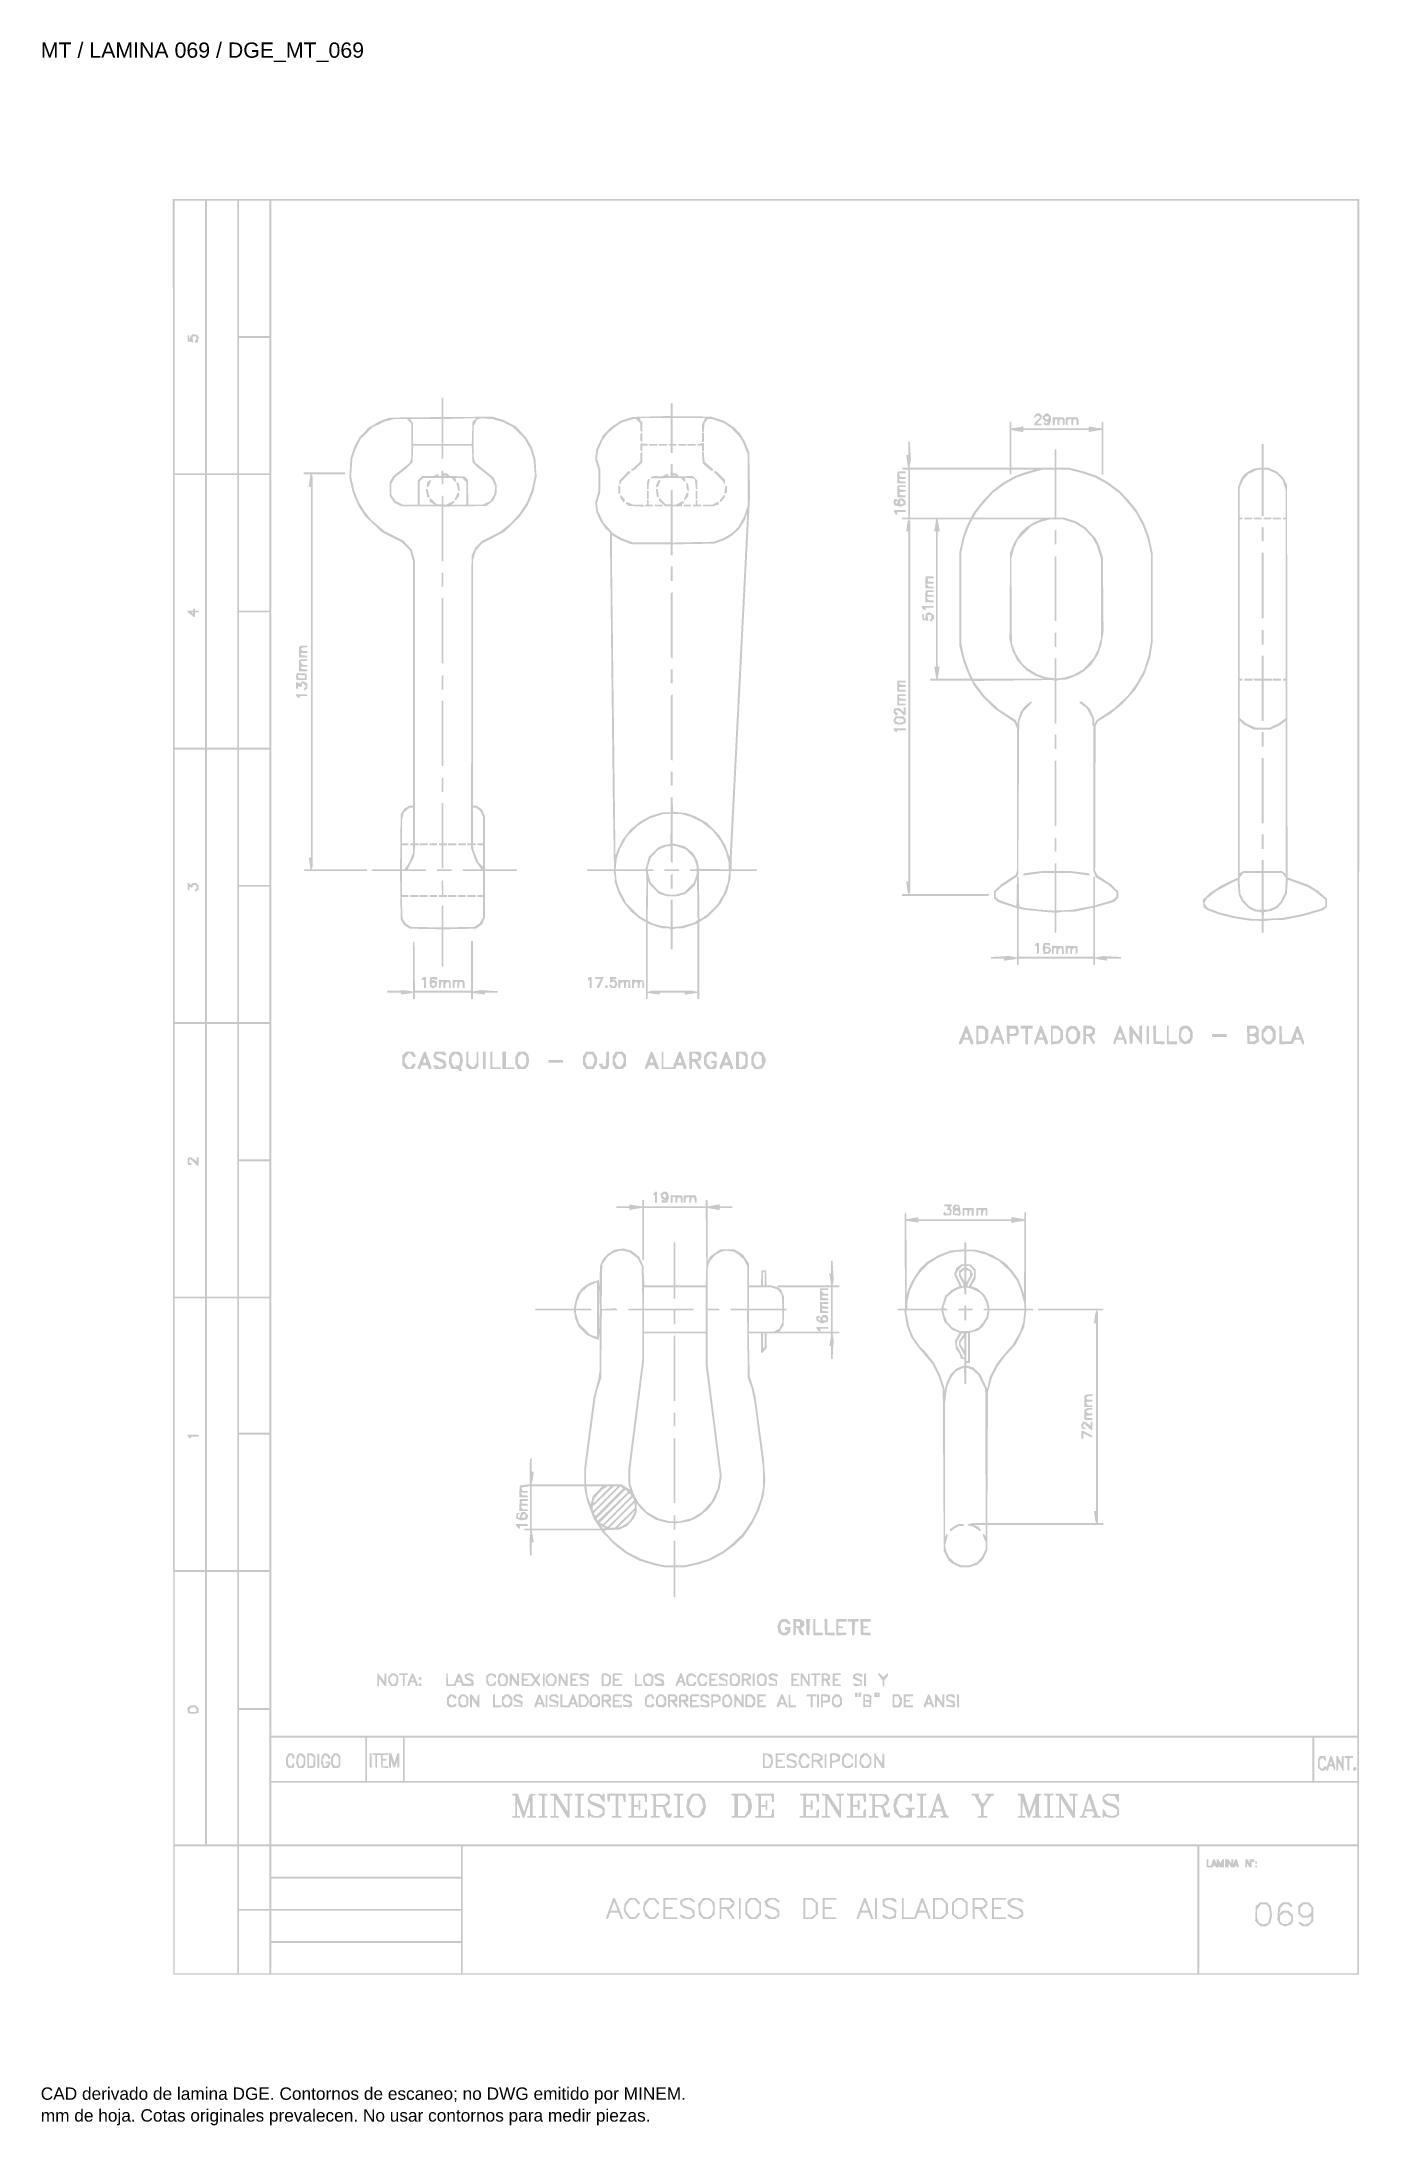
# Paper-space layout 'REF-DGE-069' of a CAD drawing. Header units: metres, sheet in millimetres. Extents: x 12 to 194, y 4 to 291.
import ezdxf

# ---------------------------------------------------------------- set-up
doc = ezdxf.new("R2010")
doc.units = ezdxf.units.M
doc.layers.add('DGE_DATOS', color=7, linetype='Continuous', lineweight=0)
doc.layers.add('DGE_RELLENO', color=7, linetype='Continuous', lineweight=0)
doc.styles.add('DGE_ARIAL', font='arial.ttf')

# ---------------------------------------------------------------- blocks, each defined once
blk = doc.blocks.new('R02_REF_DGE_MT_069')
at = {"layer": 'DGE_RELLENO'}
h = blk.add_hatch(color=7, dxfattribs=at)
h.paths.add_polyline_path([(30.2085, 147.4114), (30.2403, 25.2106), (111.854, 25.2106), (193.4678, 25.2106), (193.4995, 147.4114), (193.5313, 269.6121), (111.854, 269.6121), (30.1768, 269.6121)], flags=0)
h.paths.add_polyline_path([(34.6124, 250.6024), (34.6124, 231.8462), (32.5214, 231.8462), (30.4304, 231.8462), (30.4304, 250.6024), (30.4304, 269.3586), (32.5214, 269.3586), (34.6124, 269.3586)], flags=0)
h.paths.add_polyline_path([(39.048, 250.6024), (39.048, 231.8462), (36.9569, 231.8462), (34.8659, 231.8462), (34.8659, 250.6024), (34.8659, 269.3586), (36.9569, 269.3586), (39.048, 269.3586)], flags=0)
h.paths.add_polyline_path([(43.4835, 260.0439), (43.4835, 250.7291), (41.3925, 250.7291), (39.3014, 250.7291), (39.3014, 260.0439), (39.3014, 269.3586), (41.3925, 269.3586), (43.4835, 269.3586)], flags=0)
h.paths.add_polyline_path([(193.2777, 163.728), (193.2777, 58.0974), (118.5073, 58.0974), (43.737, 58.0974), (43.737, 163.728), (43.737, 269.3586), (118.5073, 269.3586), (193.2777, 269.3586)], flags=0)
h.paths.add_polyline_path([(43.4835, 241.1609), (43.4835, 231.8462), (41.3925, 231.8462), (39.3014, 231.8462), (39.3014, 241.1609), (39.3014, 250.4757), (41.3925, 250.4757), (43.4835, 250.4757)], flags=0)
h.paths.add_polyline_path([(34.6124, 212.8364), (34.6124, 194.0802), (32.5214, 194.0802), (30.4304, 194.0802), (30.4304, 212.8364), (30.4304, 231.5927), (32.5214, 231.5927), (34.6124, 231.5927)], flags=0)
h.paths.add_polyline_path([(39.048, 212.8364), (39.048, 194.0802), (36.9569, 194.0802), (34.8659, 194.0802), (34.8659, 212.8364), (34.8659, 231.5927), (36.9569, 231.5927), (39.048, 231.5927)], flags=0)
h.paths.add_polyline_path([(43.4835, 222.2779), (43.4835, 212.9632), (41.3925, 212.9632), (39.3014, 212.9632), (39.3014, 222.2779), (39.3014, 231.5927), (41.3925, 231.5927), (43.4835, 231.5927)], flags=0)
h.paths.add_polyline_path([(43.4835, 203.395), (43.4835, 194.0802), (41.3925, 194.0802), (39.3014, 194.0802), (39.3014, 203.395), (39.3014, 212.7097), (41.3925, 212.7097), (43.4835, 212.7097)], flags=0)
h.paths.add_polyline_path([(34.6124, 175.0705), (34.6124, 156.3142), (32.5214, 156.3142), (30.4304, 156.3142), (30.4304, 175.0705), (30.4304, 193.8267), (32.5214, 193.8267), (34.6124, 193.8267)], flags=0)
h.paths.add_polyline_path([(39.048, 175.0705), (39.048, 156.3142), (36.9569, 156.3142), (34.8659, 156.3142), (34.8659, 175.0705), (34.8659, 193.8267), (36.9569, 193.8267), (39.048, 193.8267)], flags=0)
h.paths.add_polyline_path([(43.4835, 184.512), (43.4835, 175.1972), (41.3925, 175.1972), (39.3014, 175.1972), (39.3014, 184.512), (39.3014, 193.8267), (41.3925, 193.8267), (43.4835, 193.8267)], flags=0)
h.paths.add_polyline_path([(43.4835, 165.629), (43.4835, 156.3142), (41.3925, 156.3142), (39.3014, 156.3142), (39.3014, 165.629), (39.3014, 174.9438), (41.3925, 174.9438), (43.4835, 174.9438)], flags=0)
h.paths.add_polyline_path([(34.6124, 137.3045), (34.6124, 118.5483), (32.5214, 118.5483), (30.4304, 118.5483), (30.4304, 137.3045), (30.4304, 156.0608), (32.5214, 156.0608), (34.6124, 156.0608)], flags=0)
h.paths.add_polyline_path([(39.048, 137.3045), (39.048, 118.5483), (36.9569, 118.5483), (34.8659, 118.5483), (34.8659, 137.3045), (34.8659, 156.0608), (36.9569, 156.0608), (39.048, 156.0608)], flags=0)
h.paths.add_polyline_path([(43.4835, 146.746), (43.4835, 137.4313), (41.3925, 137.4313), (39.3014, 137.4313), (39.3014, 146.746), (39.3014, 156.0608), (41.3925, 156.0608), (43.4835, 156.0608)], flags=0)
h.paths.add_polyline_path([(43.4835, 127.863), (43.4835, 118.5483), (41.3925, 118.5483), (39.3014, 118.5483), (39.3014, 127.863), (39.3014, 137.1778), (41.3925, 137.1778), (43.4835, 137.1778)], flags=0)
h.paths.add_polyline_path([(34.6124, 99.6019), (34.6124, 80.9091), (32.5214, 80.9091), (30.4304, 80.9091), (30.4304, 99.6019), (30.4304, 118.2948), (32.5214, 118.2948), (34.6124, 118.2948)], flags=0)
h.paths.add_polyline_path([(39.048, 99.6019), (39.048, 80.9091), (36.9569, 80.9091), (34.8659, 80.9091), (34.8659, 99.6019), (34.8659, 118.2948), (36.9569, 118.2948), (39.048, 118.2948)], flags=0)
h.paths.add_polyline_path([(43.4835, 109.0434), (43.4835, 99.792), (41.3925, 99.792), (39.3014, 99.792), (39.3014, 109.0434), (39.3014, 118.2948), (41.3925, 118.2948), (43.4835, 118.2948)], flags=0)
h.paths.add_polyline_path([(43.4835, 90.2238), (43.4835, 80.9091), (41.3925, 80.9091), (39.3014, 80.9091), (39.3014, 90.2238), (39.3014, 99.5386), (41.3925, 99.5386), (43.4835, 99.5386)], flags=0)
h.paths.add_polyline_path([(34.6124, 61.8994), (34.6124, 43.1431), (32.5214, 43.1431), (30.4304, 43.1431), (30.4304, 61.8994), (30.4304, 80.6556), (32.5214, 80.6556), (34.6124, 80.6556)], flags=0)
h.paths.add_polyline_path([(39.048, 61.8994), (39.048, 43.1431), (36.9569, 43.1431), (34.8659, 43.1431), (34.8659, 61.8994), (34.8659, 80.6556), (36.9569, 80.6556), (39.048, 80.6556)], flags=0)
h.paths.add_polyline_path([(43.4835, 71.2775), (43.4835, 61.8994), (41.3925, 61.8994), (39.3014, 61.8994), (39.3014, 71.2775), (39.3014, 80.6556), (41.3925, 80.6556), (43.4835, 80.6556)], flags=0)
h.paths.add_polyline_path([(43.4835, 52.3945), (43.4835, 43.1431), (41.3925, 43.1431), (39.3014, 43.1431), (39.3014, 52.3945), (39.3014, 61.6459), (41.3925, 61.6459), (43.4835, 61.6459)], flags=0)
h.paths.add_polyline_path([(56.6634, 54.8658), (56.6634, 51.8876), (50.2002, 51.8876), (43.737, 51.8876), (43.737, 54.8658), (43.737, 57.844), (50.2002, 57.844), (56.6634, 57.844)], flags=0)
h.paths.add_polyline_path([(61.8593, 54.8658), (61.8593, 51.8876), (59.388, 51.8876), (56.9168, 51.8876), (56.9168, 54.8658), (56.9168, 57.844), (59.388, 57.844), (61.8593, 57.844)], flags=0)
h.paths.add_polyline_path([(187.0679, 54.8658), (187.0679, 51.8876), (124.5903, 51.8876), (62.1127, 51.8876), (62.1127, 54.8658), (62.1127, 57.844), (124.5903, 57.844), (187.0679, 57.844)], flags=0)
h.paths.add_polyline_path([(193.2777, 54.8658), (193.2777, 51.8876), (190.2995, 51.8876), (187.3214, 51.8876), (187.3214, 54.8658), (187.3214, 57.844), (190.2995, 57.844), (193.2777, 57.844)], flags=0)
h.paths.add_polyline_path([(193.2777, 47.3886), (193.2777, 43.1431), (118.5073, 43.1431), (43.737, 43.1431), (43.737, 47.3886), (43.737, 51.6341), (118.5073, 51.6341), (193.2777, 51.6341)], flags=0)
h.paths.add_polyline_path([(39.048, 34.1452), (39.048, 25.4007), (34.7392, 25.4007), (30.4304, 25.4007), (30.4304, 34.1452), (30.4304, 42.8897), (34.7392, 42.8897), (39.048, 42.8897)], flags=0)
h.paths.add_polyline_path([(43.4835, 38.5808), (43.4835, 34.2719), (41.3925, 34.2719), (39.3014, 34.2719), (39.3014, 38.5808), (39.3014, 42.8897), (41.3925, 42.8897), (43.4835, 42.8897)], flags=0)
h.paths.add_polyline_path([(69.8432, 40.7986), (69.8432, 38.7075), (56.7901, 38.7075), (43.737, 38.7075), (43.737, 40.7986), (43.737, 42.8897), (56.7901, 42.8897), (69.8432, 42.8897)], flags=0)
h.paths.add_polyline_path([(171.2268, 34.1452), (171.2268, 25.4007), (120.6617, 25.4007), (70.0967, 25.4007), (70.0967, 34.1452), (70.0967, 42.8897), (120.6617, 42.8897), (171.2268, 42.8897)], flags=0)
h.paths.add_polyline_path([(193.2777, 34.1452), (193.2777, 25.4007), (182.379, 25.4007), (171.4802, 25.4007), (171.4802, 34.1452), (171.4802, 42.8897), (182.379, 42.8897), (193.2777, 42.8897)], flags=0)
h.paths.add_polyline_path([(69.8432, 36.363), (69.8432, 34.2719), (56.7901, 34.2719), (43.737, 34.2719), (43.737, 36.363), (43.737, 38.4541), (56.7901, 38.4541), (69.8432, 38.4541)], flags=0)
h.paths.add_polyline_path([(43.4835, 29.7096), (43.4835, 25.4007), (41.3925, 25.4007), (39.3014, 25.4007), (39.3014, 29.7096), (39.3014, 34.0185), (41.3925, 34.0185), (43.4835, 34.0185)], flags=0)
h.paths.add_polyline_path([(69.8432, 31.9274), (69.8432, 29.8363), (56.7901, 29.8363), (43.737, 29.8363), (43.737, 31.9274), (43.737, 34.0185), (56.7901, 34.0185), (69.8432, 34.0185)], flags=0)
h.paths.add_polyline_path([(69.8432, 27.4918), (69.8432, 25.4007), (56.7901, 25.4007), (43.737, 25.4007), (43.737, 27.4918), (43.737, 29.5829), (56.7901, 29.5829), (69.8432, 29.5829)], flags=0)
h.paths.add_polyline_path([(32.746, 250.8306), (32.612, 250.6658), (32.5497, 250.4123), (32.4874, 250.1588), (32.4727, 250.5073), (32.458, 250.8559), (32.3313, 250.8559), (32.2046, 250.8559), (32.2046, 250.4123), (32.2046, 249.9687), (32.3843, 249.9687), (32.564, 249.9687), (32.7669, 249.8909), (32.9698, 249.813), (32.9357, 250.2345), (32.9016, 250.6559), (33.1074, 250.6988), (33.3132, 250.7416), (33.3967, 250.5241), (33.4802, 250.3066), (33.3493, 250.1757), (33.2184, 250.0448), (33.2184, 249.9434), (33.2184, 249.842), (33.4061, 249.842), (33.5938, 249.842), (33.6782, 250.1785), (33.7626, 250.5149), (33.6362, 250.7171), (33.5097, 250.9192), (33.1948, 250.9573), (32.8799, 250.9954)], flags=0)
h.paths.add_polyline_path([(67.1819, 240.9147), (67.1819, 239.5912), (63.6018, 239.5518), (60.0217, 239.5123), (59.3086, 239.2526), (58.5956, 238.993), (57.8583, 238.5562), (57.1211, 238.1194), (56.5059, 237.4857), (55.8908, 236.852), (55.5241, 236.1778), (55.1573, 235.5036), (54.897, 234.7204), (54.6367, 233.9372), (54.5563, 232.6065), (54.4759, 231.2759), (54.7013, 230.262), (54.9266, 229.2482), (55.3293, 228.2977), (55.7319, 227.3472), (56.1883, 226.6392), (56.6446, 225.9312), (57.8262, 224.8186), (59.0078, 223.706), (60.3475, 223.034), (61.6871, 222.362), (62.2649, 221.7758), (62.8428, 221.1897), (63.048, 220.4582), (63.2533, 219.7267), (63.2533, 202.9114), (63.2533, 186.0961), (62.9877, 186.0961), (62.7221, 186.0961), (62.3712, 185.8888), (62.0203, 185.6816), (61.7814, 185.2869), (61.5424, 184.8922), (61.5023, 181.1219), (61.4621, 177.3517), (59.5063, 177.3517), (57.5505, 177.3517), (57.5505, 177.2249), (57.5505, 177.0982), (59.5054, 177.0982), (61.4604, 177.0982), (61.5014, 173.7715), (61.5424, 170.4448), (61.7814, 170.0501), (62.0203, 169.6554), (62.415, 169.4164), (62.8097, 169.1775), (64.9958, 169.1353), (67.1819, 169.0932), (67.1819, 166.5765), (67.1819, 164.0598), (67.3086, 163.9815), (67.4354, 163.9032), (67.4354, 166.4963), (67.4354, 169.0895), (69.6848, 169.1335), (71.9343, 169.1775), (72.3305, 169.4601), (72.7267, 169.7428), (72.9325, 170.1763), (73.1382, 170.6098), (73.1382, 173.854), (73.1382, 177.0982), (75.3559, 177.0982), (77.5737, 177.0982), (77.5737, 177.2249), (77.5737, 177.3517), (75.3559, 177.3517), (73.1382, 177.3517), (73.1382, 181.0394), (73.1382, 184.7271), (72.9325, 185.1607), (72.7267, 185.5942), (72.3743, 185.8452), (72.0219, 186.0961), (71.7563, 186.0961), (71.4907, 186.0961), (71.4907, 203.0002), (71.4907, 219.9043), (71.6999, 220.552), (71.9091, 221.1997), (72.3395, 221.7026), (72.77, 222.2055), (74.2969, 222.9947), (75.8239, 223.784), (76.8684, 224.8052), (77.913, 225.8264), (78.4895, 226.6502), (79.0659, 227.4739), (79.4381, 228.361), (79.8102, 229.2482), (80.0389, 230.32), (80.2676, 231.3918), (80.1817, 232.6398), (80.0957, 233.8878), (79.8499, 234.6729), (79.604, 235.458), (79.2353, 236.0917), (78.8667, 236.7253), (78.1399, 237.5243), (77.4132, 238.3233), (76.5671, 238.7494), (75.721, 239.1755), (74.9682, 239.4078), (74.2154, 239.6401), (70.8254, 239.6128), (67.4354, 239.5856), (67.4354, 240.9118), (67.4354, 242.2381), (67.3086, 242.2381), (67.1819, 242.2381)], flags=0)
h.paths.add_polyline_path([(71.6688, 239.1833), (71.4273, 238.9166), (71.3823, 237.4091), (71.3373, 235.9016), (69.3863, 235.9016), (67.4354, 235.9016), (67.4354, 237.6085), (67.4354, 239.3155), (68.9878, 239.3554), (70.5402, 239.3952), (71.2252, 239.4226), (71.9102, 239.45)], flags=0)
h.paths.add_polyline_path([(74.9124, 239.1038), (75.6094, 238.9104), (76.3064, 238.5597), (77.0034, 238.2089), (77.807, 237.4038), (78.6105, 236.5986), (79.0295, 235.8382), (79.4486, 235.0778), (79.6442, 234.3808), (79.8399, 233.6838), (79.9269, 232.5904), (80.0139, 231.497), (79.7931, 230.4993), (79.5723, 229.5016), (79.248, 228.6779), (78.9237, 227.8541), (78.4162, 227.0937), (77.9087, 226.3333), (77.3247, 225.673), (76.7406, 225.0127), (75.9703, 224.3945), (75.2, 223.7763), (73.9867, 223.1741), (72.7733, 222.5719), (72.3049, 222.1169), (71.8364, 221.662), (71.5685, 221.0828), (71.3006, 220.5037), (71.2674, 200.7019), (71.2341, 180.9001), (70.9822, 180.9001), (70.7303, 180.9001), (70.7303, 180.7734), (70.7303, 180.6467), (70.9838, 180.6467), (71.2372, 180.6467), (71.2399, 180.4249), (71.2426, 180.2031), (71.5533, 179.3226), (71.8639, 178.4421), (72.2555, 177.8969), (72.647, 177.3517), (71.3718, 177.3517), (70.0967, 177.3517), (70.0967, 177.2249), (70.0967, 177.0982), (71.4907, 177.0982), (72.8847, 177.0982), (72.8847, 175.4507), (72.8847, 173.8032), (72.5045, 173.8032), (72.1243, 173.8032), (72.1243, 173.6764), (72.1243, 173.5497), (72.5045, 173.5497), (72.8847, 173.5497), (72.8842, 172.124), (72.8838, 170.6983), (72.6368, 170.2933), (72.3899, 169.8883), (72.0414, 169.6596), (71.6928, 169.4309), (69.5641, 169.3886), (67.4354, 169.3462), (67.4354, 170.8852), (67.4354, 172.4241), (67.3086, 172.3458), (67.1819, 172.2674), (67.1819, 170.8047), (67.1819, 169.342), (65.0592, 169.3881), (62.9365, 169.4342), (62.5968, 169.6632), (62.2571, 169.8921), (62.0332, 170.2318), (61.8093, 170.5715), (61.7553, 172.0606), (61.7013, 173.5497), (62.1605, 173.5497), (62.6196, 173.5497), (62.6196, 173.6764), (62.6196, 173.8032), (62.1761, 173.8032), (61.7325, 173.8032), (61.7325, 175.4507), (61.7325, 177.0982), (63.38, 177.0982), (65.0275, 177.0982), (65.0275, 177.2249), (65.0275, 177.3517), (63.7718, 177.3517), (62.5162, 177.3517), (62.9718, 178.2396), (63.4273, 179.1276), (63.4823, 179.8871), (63.5372, 180.6467), (63.7754, 180.6467), (64.0137, 180.6467), (64.0137, 180.7734), (64.0137, 180.9001), (63.7602, 180.9001), (63.5067, 180.9001), (63.5067, 200.3768), (63.5067, 219.8534), (63.3022, 220.5824), (63.0976, 221.3115), (62.5101, 221.9487), (61.9226, 222.586), (60.6216, 223.2423), (59.3206, 223.8986), (58.4038, 224.6821), (57.4871, 225.4657), (57.038, 226.0262), (56.589, 226.5868), (56.1935, 227.2205), (55.7979, 227.8541), (55.4876, 228.6253), (55.1773, 229.3964), (54.9541, 230.3995), (54.7308, 231.4026), (54.8155, 232.6345), (54.9002, 233.8664), (55.1314, 234.5383), (55.3626, 235.2102), (55.7139, 235.9044), (56.0652, 236.5986), (56.8604, 237.379), (57.6557, 238.1595), (58.5136, 238.569), (59.3715, 238.9784), (60.0134, 239.1493), (60.6553, 239.3203), (61.5165, 239.3218), (62.3777, 239.3233), (62.6888, 239.0122), (62.9998, 238.7012), (62.9998, 236.2958), (62.9998, 233.8904), (62.8791, 233.5728), (62.7583, 233.2552), (61.6374, 232.3576), (60.5164, 231.46), (60.2699, 231.0511), (60.0234, 230.6422), (60.0225, 229.6829), (60.0217, 228.7237), (60.3353, 228.2654), (60.6489, 227.8072), (61.1729, 227.5455), (61.6969, 227.2838), (64.4394, 227.2838), (67.1819, 227.2838), (67.1819, 223.5527), (67.1819, 219.8216), (67.3086, 219.7433), (67.4354, 219.665), (67.4354, 223.466), (67.4354, 227.267), (70.392, 227.3071), (73.3487, 227.3472), (73.8275, 227.7127), (74.3063, 228.0782), (74.5432, 228.5998), (74.7801, 229.1214), (74.7801, 229.6917), (74.7801, 230.262), (74.5435, 230.783), (74.3069, 231.3039), (73.043, 232.3276), (71.779, 233.3512), (71.6982, 233.7551), (71.6174, 234.159), (71.6176, 236.2659), (71.6178, 238.3728), (71.8394, 238.8127), (72.061, 239.2526), (72.3778, 239.34), (72.6946, 239.4274), (73.455, 239.3623), (74.2154, 239.2972)], flags=0)
h.paths.add_polyline_path([(67.1819, 237.6124), (67.1819, 235.9016), (65.2176, 235.9016), (63.2533, 235.9016), (63.2533, 237.3308), (63.2533, 238.76), (63.056, 239.0416), (62.8587, 239.3233), (65.0203, 239.3233), (67.1819, 239.3233)], flags=0)
h.paths.add_polyline_path([(67.1819, 234.761), (67.1819, 233.8739), (67.3086, 233.8739), (67.4354, 233.8739), (67.4354, 234.761), (67.4354, 235.6481), (69.3842, 235.6481), (71.333, 235.6481), (71.3872, 234.513), (71.4415, 233.3779), (71.6879, 233.1043), (71.9343, 232.8307), (72.9775, 232.0029), (74.0207, 231.1752), (74.292, 230.6149), (74.5632, 230.0546), (74.5011, 229.5033), (74.4389, 228.952), (74.1492, 228.4832), (73.8594, 228.0143), (73.3404, 227.7786), (72.8214, 227.5429), (71.849, 227.5401), (70.8767, 227.5373), (70.8352, 229.244), (70.7937, 230.9507), (70.5682, 231.1759), (70.3426, 231.4011), (69.309, 231.448), (68.2754, 231.4949), (68.0998, 231.6705), (67.9242, 231.8462), (67.6798, 231.8462), (67.4354, 231.8462), (67.4354, 232.0362), (67.4354, 232.2263), (67.3086, 232.2263), (67.1819, 232.2263), (67.1619, 232.0046), (67.142, 231.7828), (67.1479, 231.6244), (67.1537, 231.466), (66.9883, 231.466), (66.8228, 231.466), (66.7705, 231.6229), (66.7182, 231.7798), (66.3738, 231.6229), (66.0294, 231.466), (65.2692, 231.466), (64.5091, 231.466), (64.198, 231.1549), (63.8869, 230.8438), (63.8869, 229.1906), (63.8869, 227.5373), (62.868, 227.5373), (61.8492, 227.5373), (61.358, 227.7879), (60.8668, 228.0385), (60.5729, 228.4511), (60.2791, 228.8638), (60.2771, 229.6355), (60.2751, 230.4072), (60.5103, 230.8415), (60.7455, 231.2759), (61.5601, 231.9095), (62.3746, 232.5432), (62.7823, 232.9619), (63.1899, 233.3807), (63.2342, 234.5144), (63.2785, 235.6481), (65.2302, 235.6481), (67.1819, 235.6481)], flags=0)
h.paths.add_polyline_path([(67.7812, 231.5161), (67.7047, 231.4396), (67.5383, 231.5061), (67.372, 231.5727), (67.6149, 231.5827), (67.8578, 231.5927)], flags=0)
h.paths.add_polyline_path([(67.1819, 230.7564), (67.1819, 230.3254), (67.3086, 230.3254), (67.4354, 230.3254), (67.4354, 230.7689), (67.4354, 231.2125), (67.986, 231.2125), (68.5366, 231.2125), (68.766, 230.959), (68.9954, 230.7056), (69.111, 230.7056), (69.2266, 230.7056), (69.1462, 230.959), (69.0658, 231.2125), (69.5236, 231.2125), (69.9815, 231.2125), (70.2925, 230.9014), (70.6036, 230.5904), (70.6036, 229.0638), (70.6036, 227.5373), (69.5655, 227.5373), (68.5275, 227.5373), (68.7733, 227.717), (69.0191, 227.8968), (68.9365, 227.9793), (68.8539, 228.0619), (68.3398, 227.7996), (67.8256, 227.5373), (67.6305, 227.5373), (67.4354, 227.5373), (67.4354, 228.1784), (67.4354, 228.8196), (67.3086, 228.7412), (67.1819, 228.6629), (67.1819, 228.1079), (67.1819, 227.5529), (66.8355, 227.5768), (66.4891, 227.6007), (66.0709, 228.0125), (65.6527, 228.4244), (65.5936, 228.4244), (65.5344, 228.4244), (65.5344, 228.175), (65.5344, 227.9256), (65.8829, 227.7365), (66.2314, 227.5474), (65.1859, 227.5424), (64.1404, 227.5373), (64.1404, 229.1214), (64.1404, 230.7056), (64.3844, 230.9495), (64.6283, 231.1935), (65.9051, 231.1905), (67.1819, 231.1875)], flags=0)
h.paths.add_polyline_path([(63.2533, 183.3714), (63.2533, 180.9001), (63.0632, 180.9001), (62.8731, 180.9001), (62.8731, 180.7734), (62.8731, 180.6467), (63.0632, 180.6467), (63.2533, 180.6467), (63.2533, 180.1444), (63.2533, 179.6422), (62.9918, 178.9722), (62.7303, 178.3021), (62.4043, 177.8269), (62.0783, 177.3517), (61.9054, 177.3517), (61.7325, 177.3517), (61.7325, 178.9992), (61.7325, 180.6467), (62.1761, 180.6467), (62.6196, 180.6467), (62.6196, 180.7734), (62.6196, 180.9001), (62.1761, 180.9001), (61.7325, 180.9001), (61.7356, 182.516), (61.7386, 184.1318), (61.8548, 184.6387), (61.9711, 185.1456), (62.3856, 185.4941), (62.8002, 185.8427), (63.0267, 185.8427), (63.2533, 185.8427)], flags=0)
h.paths.add_polyline_path([(72.2037, 185.6091), (72.4731, 185.3839), (72.6789, 184.9859), (72.8847, 184.5879), (72.8847, 182.744), (72.8847, 180.9001), (72.5045, 180.9001), (72.1243, 180.9001), (72.1243, 180.7734), (72.1243, 180.6467), (72.5045, 180.6467), (72.8847, 180.6467), (72.8847, 179.1605), (72.8847, 177.6742), (72.5784, 177.9882), (72.272, 178.3021), (71.9593, 179.0625), (71.6465, 179.8229), (71.5585, 180.2348), (71.4706, 180.6467), (71.6707, 180.6467), (71.8709, 180.6467), (71.8709, 180.7734), (71.8709, 180.9001), (71.6808, 180.9001), (71.4907, 180.9001), (71.4907, 183.3714), (71.4907, 185.8427), (71.7125, 185.8384), (71.9343, 185.8342)], flags=0)
h.paths.add_polyline_path([(98.7375, 240.6076), (98.7375, 239.7374), (96.1079, 239.6713), (93.4783, 239.6052), (92.6545, 239.3407), (91.8308, 239.0762), (91.1449, 238.6123), (90.4591, 238.1483), (89.9216, 237.6108), (89.3841, 237.0733), (88.9326, 236.1346), (88.4811, 235.1959), (88.3984, 234.4922), (88.3157, 233.7885), (88.5428, 233.0391), (88.7699, 232.2897), (88.7725, 230.8323), (88.7751, 229.3749), (88.5472, 228.6145), (88.3192, 227.8541), (88.3956, 227.1997), (88.4721, 226.5453), (88.7238, 225.958), (88.9756, 225.3706), (89.3647, 224.805), (89.7539, 224.2394), (90.0526, 223.9557), (90.3513, 223.672), (90.5509, 205.6128), (90.7506, 187.5535), (90.8331, 182.4526), (90.9156, 177.3517), (89.0604, 177.3517), (87.2051, 177.3517), (87.2051, 177.2249), (87.2051, 177.0982), (89.0269, 177.0982), (90.8486, 177.0982), (90.9278, 176.7022), (91.007, 176.3061), (91.007, 175.9616), (91.007, 175.6171), (91.2613, 174.8685), (91.5156, 174.12), (91.8504, 173.4863), (92.1852, 172.8527), (92.7247, 172.1873), (93.2642, 171.522), (93.8071, 171.0684), (94.35, 170.6149), (94.8319, 170.3397), (95.3139, 170.0646), (95.3149, 164.7736), (95.3158, 159.4825), (95.4426, 159.4825), (95.5693, 159.4825), (95.5693, 159.9051), (95.5693, 160.3277), (96.3605, 160.2195), (97.1518, 160.1113), (97.1948, 160.2405), (97.2379, 160.3696), (98.9382, 160.3696), (100.6385, 160.3696), (100.6385, 160.2352), (100.6385, 160.1007), (101.2404, 160.1787), (101.8424, 160.2568), (102.1275, 160.3156), (102.4127, 160.3745), (102.4127, 159.9285), (102.4127, 159.4825), (102.5394, 159.4825), (102.6661, 159.4825), (102.6661, 164.7932), (102.6661, 170.1039), (103.2634, 170.4539), (103.8607, 170.8039), (104.6891, 171.6476), (105.5176, 172.4914), (105.9978, 173.363), (106.478, 174.2347), (106.7265, 175.1834), (106.9749, 176.1321), (106.9749, 176.6151), (106.9749, 177.0982), (108.7417, 177.0982), (110.5084, 177.0982), (110.5867, 177.2249), (110.6651, 177.3517), (108.8834, 177.3517), (107.1017, 177.3517), (107.1017, 177.9942), (107.1017, 178.6368), (108.3786, 203.7524), (109.6556, 228.868), (109.5998, 231.7828), (109.544, 234.6976), (109.2487, 235.458), (108.9534, 236.2184), (108.6462, 236.7253), (108.339, 237.2322), (107.9421, 237.6569), (107.5452, 238.0815), (106.8482, 238.5566), (106.1512, 239.0316), (105.2641, 239.3283), (104.377, 239.6249), (103.9968, 239.6422), (103.6166, 239.6594), (101.3038, 239.6814), (98.991, 239.7035), (98.991, 240.5906), (98.991, 241.4777), (98.8643, 241.4777), (98.7375, 241.4777)], flags=0)
h.paths.add_polyline_path([(98.7375, 237.6758), (98.7375, 235.9016), (98.5158, 235.8975), (98.294, 235.8935), (98.5158, 235.7251), (98.7375, 235.5568), (98.7375, 235.0955), (98.7375, 234.6342), (98.8643, 234.6342), (98.991, 234.6342), (98.991, 235.1412), (98.991, 235.6481), (99.2444, 235.6481), (99.4979, 235.6481), (99.4979, 235.7748), (99.4979, 235.9016), (99.2444, 235.9016), (98.991, 235.9016), (98.991, 237.6758), (98.991, 239.45), (101.2088, 239.45), (103.4265, 239.45), (103.4265, 239.4012), (103.4265, 239.3523), (103.2372, 238.9893), (103.0479, 238.6263), (103.0471, 238.0877), (103.0463, 237.5491), (103.1569, 237.5491), (103.2675, 237.5491), (103.3286, 238.184), (103.3896, 238.8189), (103.6178, 239.0711), (103.846, 239.3233), (104.1186, 239.3233), (104.3911, 239.3233), (105.2078, 239.0504), (106.0245, 238.7774), (106.5314, 238.4317), (107.0383, 238.0861), (107.6878, 237.3983), (108.3373, 236.7106), (108.5411, 236.3164), (108.745, 235.9222), (109.0322, 235.1832), (109.3194, 234.4441), (109.3194, 230.8957), (109.3194, 227.3472), (109.0833, 226.6502), (108.8472, 225.9531), (108.4278, 225.1928), (108.0083, 224.4324), (107.5867, 224.0355), (107.165, 223.6386), (106.6082, 223.2937), (106.0514, 222.9488), (105.3409, 222.6874), (104.6304, 222.4261), (101.8107, 222.3715), (98.991, 222.3169), (98.991, 224.8003), (98.991, 227.2838), (99.6246, 227.2838), (100.2583, 227.2838), (100.2583, 227.4739), (100.2583, 227.664), (100.385, 227.664), (100.5117, 227.664), (100.5117, 227.8541), (100.5117, 228.0442), (100.4752, 228.0442), (100.4386, 228.0442), (99.9415, 227.7907), (99.4443, 227.5373), (99.2177, 227.5373), (98.991, 227.5373), (98.991, 228.5511), (98.991, 229.565), (98.8643, 229.565), (98.7375, 229.565), (98.7375, 228.5645), (98.7375, 227.5641), (98.389, 227.5824), (98.0405, 227.6007), (97.6244, 228.0125), (97.2083, 228.4244), (97.1492, 228.4244), (97.09, 228.4244), (97.09, 228.2576), (97.09, 228.0908), (97.5458, 227.6873), (98.0016, 227.2838), (98.3696, 227.2838), (98.7375, 227.2838), (98.7375, 224.8126), (98.7375, 222.3413), (96.1002, 222.3413), (93.463, 222.3413), (92.665, 222.654), (91.8671, 222.9667), (91.3216, 223.2864), (90.7761, 223.6061), (90.1254, 224.3361), (89.4748, 225.066), (89.1116, 225.8345), (88.7485, 226.603), (88.6631, 227.1723), (88.5778, 227.7415), (88.8044, 228.4948), (89.0309, 229.2482), (89.0309, 230.8323), (89.0309, 232.4164), (88.8044, 233.1698), (88.5778, 233.9231), (88.6628, 234.4899), (88.7478, 235.0566), (89.046, 235.7309), (89.3442, 236.4052), (89.7004, 236.8782), (90.0566, 237.3512), (90.4867, 237.7353), (90.9168, 238.1194), (91.4372, 238.47), (91.9575, 238.8206), (92.7629, 239.0719), (93.5683, 239.3233), (93.7508, 239.3233), (93.9333, 239.3233), (94.2444, 239.0122), (94.5555, 238.7012), (94.5555, 238.196), (94.5555, 237.6908), (94.6822, 237.6124), (94.8089, 237.5341), (94.8089, 238.2311), (94.8089, 238.9282), (94.6822, 239.0065), (94.5555, 239.0848), (94.5555, 239.2674), (94.5555, 239.45), (96.6465, 239.45), (98.7375, 239.45)], flags=0)
h.paths.add_polyline_path([(108.051, 202.6304), (106.8586, 179.1893), (106.8468, 179.1259), (106.835, 179.0625), (106.5415, 179.8526), (106.2479, 180.6427), (105.8194, 181.3622), (105.3908, 182.0817), (104.5454, 182.9253), (103.7, 183.769), (102.8979, 184.2038), (102.0959, 184.6387), (101.4622, 184.8702), (100.8286, 185.1017), (99.9415, 185.187), (99.0544, 185.2724), (99.0173, 186.2545), (98.9803, 187.2367), (98.8589, 187.2367), (98.7375, 187.2367), (98.7375, 186.2229), (98.7375, 185.209), (98.1806, 185.209), (97.6237, 185.209), (96.7549, 184.9448), (95.8861, 184.6806), (95.1891, 184.2954), (94.4921, 183.9102), (93.845, 183.3873), (93.1979, 182.8645), (92.6182, 182.1041), (92.0385, 181.3437), (91.6496, 180.5199), (91.2607, 179.6962), (91.2606, 179.5166), (91.2605, 179.3371), (91.189, 179.4086), (91.1174, 179.4802), (90.8753, 199.8018), (90.6332, 220.1235), (90.63, 221.736), (90.6268, 223.3486), (91.2288, 222.9978), (91.8308, 222.6471), (92.5707, 222.3675), (93.3107, 222.0878), (96.0241, 222.0878), (98.7375, 222.0878), (98.7375, 221.3274), (98.7375, 220.5671), (98.8643, 220.5671), (98.991, 220.5671), (98.991, 221.3154), (98.991, 222.0638), (101.8741, 222.1179), (104.7572, 222.1721), (105.4987, 222.4444), (106.2402, 222.7167), (106.7026, 222.9922), (107.165, 223.2678), (107.6557, 223.7233), (108.1464, 224.1789), (108.568, 224.828), (108.9896, 225.4771), (109.0747, 225.8161), (109.1598, 226.155), (109.2015, 226.1133), (109.2433, 226.0715)], flags=0)
h.paths.add_polyline_path([(98.709, 182.8982), (98.6742, 180.8408), (98.2306, 180.7612), (97.7871, 180.6816), (97.4069, 180.5303), (97.0267, 180.379), (96.3658, 179.7295), (95.7049, 179.08), (95.4823, 178.2158), (95.2597, 177.3517), (93.2059, 177.3517), (91.1521, 177.3517), (91.2257, 178.0804), (91.2994, 178.8091), (91.5331, 179.4934), (91.7668, 180.1777), (92.2277, 181.0019), (92.6886, 181.826), (93.466, 182.6034), (94.2433, 183.3807), (95.0483, 183.8698), (95.8533, 184.3588), (96.7568, 184.6515), (97.6603, 184.9442), (98.2021, 184.9499), (98.7438, 184.9555)], flags=0)
h.paths.add_polyline_path([(100.8724, 184.7491), (101.5889, 184.5427), (102.286, 184.1924), (102.983, 183.8421), (103.7213, 183.2679), (104.4597, 182.6937), (105.0191, 181.9733), (105.5785, 181.2529), (105.9572, 180.4745), (106.3358, 179.6962), (106.5286, 178.9409), (106.7215, 178.1855), (106.7215, 177.7654), (106.7215, 177.3454), (104.6655, 177.3802), (102.6095, 177.415), (102.5155, 177.9667), (102.4214, 178.5184), (102.0995, 179.0677), (101.7776, 179.617), (101.2397, 180.0554), (100.7018, 180.4938), (100.1949, 180.6279), (99.688, 180.7619), (99.3395, 180.8334), (98.991, 180.905), (98.991, 182.9303), (98.991, 184.9555), (99.5734, 184.9555), (100.1559, 184.9555)], flags=0)
h.paths.add_polyline_path([(100.1381, 180.3161), (100.715, 180.136), (101.3053, 179.5359), (101.8956, 178.9358), (102.0908, 178.3813), (102.286, 177.8267), (102.286, 177.5892), (102.286, 177.3517), (101.8424, 177.3517), (101.3988, 177.3517), (101.3988, 177.2249), (101.3988, 177.0982), (101.8424, 177.0982), (102.286, 177.0982), (102.286, 176.8673), (102.286, 176.6364), (102.0894, 176.0595), (101.8928, 175.4827), (101.2527, 174.8459), (100.6126, 174.2091), (100.0235, 174.039), (99.4345, 173.869), (98.847, 173.8767), (98.2595, 173.8844), (97.7014, 174.0976), (97.1432, 174.3107), (96.5609, 174.9124), (95.9785, 175.514), (95.8487, 175.9576), (95.7188, 176.4012), (95.6416, 176.7497), (95.5645, 177.0982), (95.9471, 177.0982), (96.3297, 177.0982), (96.3297, 177.2249), (96.3297, 177.3517), (95.9495, 177.3517), (95.5693, 177.3517), (95.5693, 177.4554), (95.5693, 177.5591), (95.7679, 178.2278), (95.9664, 178.8965), (96.4966, 179.4724), (97.0267, 180.0483), (97.5758, 180.2841), (98.1249, 180.5199), (98.4312, 180.5199), (98.7375, 180.5199), (98.7375, 179.4502), (98.7375, 178.3805), (98.8643, 178.3021), (98.991, 178.2238), (98.991, 179.4234), (98.991, 180.6229), (99.2761, 180.5595), (99.5613, 180.4961)], flags=0)
h.paths.add_polyline_path([(95.3327, 176.8764), (95.3792, 176.6546), (95.3432, 173.5248), (95.3073, 170.395), (94.8363, 170.67), (94.3654, 170.9449), (93.4755, 171.842), (92.5856, 172.7391), (92.1287, 173.6196), (91.6719, 174.5002), (91.4775, 175.1339), (91.2832, 175.7675), (91.2144, 176.4329), (91.1457, 177.0982), (93.216, 177.0982), (95.2863, 177.0982)], flags=0)
h.paths.add_polyline_path([(106.6797, 176.3534), (106.6019, 175.6086), (106.2976, 174.7703), (105.9933, 173.932), (105.5654, 173.2246), (105.1374, 172.5171), (104.4958, 171.8612), (103.8542, 171.2052), (103.3212, 170.8378), (102.7883, 170.4705), (102.7384, 170.521), (102.6886, 170.5715), (102.6457, 173.8349), (102.6028, 177.0983), (104.6802, 177.0983), (106.7576, 177.0982)], flags=0)
h.paths.add_polyline_path([(102.1985, 170.1894), (101.9795, 170.0292), (101.0872, 169.7663), (100.1949, 169.5033), (99.593, 169.451), (98.991, 169.3987), (98.991, 171.2841), (98.991, 173.1695), (98.8643, 173.1695), (98.7375, 173.1695), (98.7375, 171.2918), (98.7375, 169.4141), (98.0088, 169.5092), (97.2801, 169.6044), (96.7732, 169.7534), (96.2663, 169.9025), (95.9178, 170.0818), (95.5693, 170.2612), (95.5782, 173.0144), (95.5871, 175.7675), (95.677, 175.5397), (95.7669, 175.3119), (96.4369, 174.635), (97.1069, 173.9581), (97.7004, 173.7863), (98.294, 173.6145), (98.9276, 173.6145), (99.5613, 173.6145), (100.1699, 173.7905), (100.7786, 173.9666), (101.3997, 174.525), (102.0208, 175.0834), (102.185, 175.5383), (102.3493, 175.9933), (102.3835, 173.1714), (102.4176, 170.3496)], flags=0)
h.paths.add_polyline_path([(96.7528, 169.4785), (97.4928, 169.2408), (97.9147, 169.2408), (98.3366, 169.2408), (98.5371, 169.1639), (98.7375, 169.087), (98.7375, 167.7065), (98.7375, 166.326), (98.8643, 166.326), (98.991, 166.326), (98.991, 167.7053), (98.991, 169.0846), (99.2761, 169.161), (99.5613, 169.2374), (100.0143, 169.2391), (100.4673, 169.2408), (101.3988, 169.5577), (102.3303, 169.8745), (102.3715, 169.8745), (102.4127, 169.8745), (102.4127, 165.1754), (102.4127, 160.4762), (102.0008, 160.5678), (101.5889, 160.6593), (98.8595, 160.6583), (96.1301, 160.6573), (95.8497, 160.5683), (95.5693, 160.4793), (95.5693, 165.1905), (95.5693, 169.9016), (95.7911, 169.8089), (96.0128, 169.7161)], flags=0)
h.paths.add_polyline_path([(148.9477, 239.9316), (148.7957, 239.7795), (148.7957, 239.5951), (148.7957, 239.4108), (149.0203, 239.6141), (149.245, 239.8174), (149.4307, 239.7026), (149.6165, 239.5878), (149.2061, 239.1644), (148.7957, 238.7409), (148.7957, 238.5886), (148.7957, 238.4362), (149.3026, 238.4362), (149.8095, 238.4362), (149.8095, 238.5629), (149.8095, 238.6896), (149.469, 238.6896), (149.1284, 238.6896), (149.469, 239.0451), (149.8095, 239.4005), (149.8095, 239.59), (149.8095, 239.7795), (149.6574, 239.9316), (149.5053, 240.0837), (149.3026, 240.0837), (149.0998, 240.0837)], flags=0)
h.paths.add_polyline_path([(150.1354, 239.8845), (149.9362, 239.6854), (149.9362, 239.5134), (149.9362, 239.3414), (150.1354, 239.1423), (150.3345, 238.9431), (150.5409, 238.9431), (150.7473, 238.9431), (150.6006, 238.7964), (150.4539, 238.6497), (150.2438, 238.8241), (150.0337, 238.9984), (150.0811, 238.749), (150.1285, 238.4996), (150.4758, 238.4595), (150.8232, 238.4194), (150.95, 238.7529), (151.0768, 239.0863), (151.0768, 239.3859), (151.0768, 239.6854), (150.8776, 239.8845), (150.6785, 240.0837), (150.5065, 240.0837), (150.3345, 240.0837)], flags=0)
h.paths.add_polyline_path([(150.7377, 239.6201), (150.8211, 239.5367), (150.6787, 239.3651), (150.5362, 239.1934), (150.3644, 239.3361), (150.1925, 239.4788), (150.2619, 239.5911), (150.3314, 239.7035), (150.4929, 239.7035), (150.6544, 239.7035)], flags=0)
h.paths.add_polyline_path([(151.3302, 239.0017), (151.3302, 238.4362), (151.4489, 238.4362), (151.5676, 238.4362), (151.6074, 238.8383), (151.6471, 239.2404), (151.8055, 239.2924), (151.9639, 239.3444), (151.9639, 238.9612), (151.9639, 238.5779), (152.0824, 238.5046), (152.2009, 238.4314), (152.2408, 238.8457), (152.2807, 239.2599), (152.4708, 239.2599), (152.6609, 239.2599), (152.7008, 238.8457), (152.7407, 238.4314), (152.8592, 238.5046), (152.9777, 238.5779), (152.9758, 238.9189), (152.9738, 239.2599), (152.8807, 239.4052), (152.7876, 239.5504), (152.0589, 239.5588), (151.3302, 239.5672)], flags=0)
h.paths.add_polyline_path([(153.1045, 239.057), (153.1045, 238.5779), (153.2312, 238.4996), (153.3579, 238.4212), (153.3579, 238.7953), (153.3579, 239.1695), (153.5584, 239.2464), (153.7588, 239.3233), (153.8118, 239.3233), (153.8648, 239.3233), (153.8648, 238.9506), (153.8648, 238.5779), (153.9834, 238.5046), (154.1019, 238.4314), (154.1418, 238.8457), (154.1817, 239.2599), (154.3718, 239.2599), (154.5618, 239.2599), (154.6017, 238.8457), (154.6416, 238.4314), (154.7602, 238.5046), (154.8787, 238.5779), (154.8767, 238.9189), (154.8748, 239.2599), (154.7796, 239.4097), (154.6843, 239.5594), (153.8944, 239.5478), (153.1045, 239.5362)], flags=0)
h.paths.add_polyline_path([(145.374, 235.7748), (145.374, 232.6065), (138.4842, 232.6065), (131.5945, 232.6065), (131.695, 233.1451), (131.7955, 233.6838), (131.7219, 234.9239), (131.6483, 236.1641), (131.541, 236.2304), (131.4337, 236.2967), (131.4337, 235.3387), (131.4337, 234.3808), (131.2924, 234.3808), (131.1511, 234.3808), (131.2406, 233.6639), (131.3302, 232.947), (131.3955, 232.7768), (131.4608, 232.6065), (130.9963, 232.6065), (130.5317, 232.6065), (130.61, 232.4798), (130.6883, 232.3531), (131.061, 232.3531), (131.4337, 232.3531), (131.4337, 229.0581), (131.4337, 225.763), (130.9902, 225.763), (130.5466, 225.763), (130.5466, 225.6363), (130.5466, 225.5096), (131.0037, 225.5096), (131.4608, 225.5096), (131.3885, 225.321), (131.3161, 225.1325), (131.2319, 224.4973), (131.1476, 223.8621), (131.2907, 223.8621), (131.4337, 223.8621), (131.4337, 199.7831), (131.4337, 175.7041), (131.2924, 175.7041), (131.1511, 175.7041), (131.2406, 174.9873), (131.3302, 174.2704), (131.3955, 174.1001), (131.4608, 173.9299), (131.0037, 173.9299), (130.5466, 173.9299), (130.5466, 173.8032), (130.5466, 173.6764), (136.4954, 173.6764), (142.4442, 173.6764), (142.5226, 173.8032), (142.6009, 173.9299), (137.0732, 173.9299), (131.5455, 173.9299), (131.6188, 174.0485), (131.6921, 174.1671), (131.6922, 199.7197), (131.6922, 225.2722), (131.6188, 225.3909), (131.5455, 225.5096), (133.4049, 225.5096), (135.2644, 225.5096), (135.1794, 224.9076), (135.0944, 224.3056), (135.0298, 224.0839), (134.9651, 223.8621), (135.1003, 223.8621), (135.2356, 223.8621), (135.2356, 214.5473), (135.2356, 205.2326), (135.1003, 205.2326), (134.9651, 205.2326), (135.0298, 205.0108), (135.0944, 204.789), (135.1794, 204.187), (135.2644, 203.5851), (134.8698, 203.5851), (134.4752, 203.5851), (134.4752, 203.4583), (134.4752, 203.3316), (137.3063, 203.3316), (140.1374, 203.3316), (140.2885, 202.9998), (140.4397, 202.668), (141.0234, 201.9094), (141.6072, 201.1508), (142.4519, 200.306), (143.2967, 199.4613), (144.6649, 198.5299), (146.0331, 197.5986), (146.2105, 197.1741), (146.3878, 196.7497), (146.3861, 186.9556), (146.3843, 177.1616), (146.3099, 176.884), (146.2355, 176.6064), (145.2475, 175.9578), (144.2596, 175.3092), (143.7396, 174.8291), (143.2196, 174.349), (143.2196, 173.8802), (143.2196, 173.4115), (143.5065, 173.1245), (143.7935, 172.8375), (145.0906, 172.4127), (146.3878, 171.9878), (146.3878, 168.6037), (146.3878, 165.2195), (145.8492, 165.32), (145.3106, 165.4205), (144.075, 165.3472), (142.8394, 165.2739), (142.8394, 165.1663), (142.8394, 165.0587), (143.7265, 165.0587), (144.6136, 165.0587), (144.6136, 164.9174), (144.6136, 164.776), (145.3305, 164.8656), (146.0473, 164.9552), (146.2176, 165.0205), (146.3878, 165.0858), (146.3878, 164.6287), (146.3878, 164.1716), (146.5145, 164.1716), (146.6413, 164.1716), (146.6413, 164.6151), (146.6413, 165.0587), (151.7738, 165.0587), (156.9063, 165.0587), (156.9063, 164.6151), (156.9063, 164.1716), (157.0331, 164.1716), (157.1598, 164.1716), (157.1598, 164.6237), (157.1598, 165.0758), (157.3816, 165.0111), (157.6034, 164.9464), (158.2053, 164.8614), (158.8073, 164.7765), (158.8073, 164.9176), (158.8073, 165.0587), (159.7578, 165.0587), (160.7082, 165.0587), (160.7082, 165.167), (160.7082, 165.2753), (159.4622, 165.344), (158.2161, 165.4126), (157.688, 165.3161), (157.1598, 165.2195), (157.1598, 168.6721), (157.1598, 172.1248), (158.4588, 172.486), (159.7578, 172.8471), (160.0429, 173.1293), (160.328, 173.4115), (160.328, 173.8804), (160.328, 174.3493), (159.8163, 174.8361), (159.3046, 175.3229), (158.3922, 175.9254), (157.4799, 176.5279), (157.3201, 176.8447), (157.1603, 177.1616), (157.1917, 187.11), (157.2232, 197.0584), (157.3878, 197.376), (157.5525, 197.6936), (158.4304, 198.2376), (159.3083, 198.7816), (160.1101, 199.4408), (160.9119, 200.0999), (161.7922, 201.0683), (162.6725, 202.0366), (163.3039, 203.096), (163.9353, 204.1553), (164.3315, 205.2959), (164.7277, 206.4365), (164.9041, 207.5137), (165.0804, 208.5909), (165.0804, 214.7374), (165.0804, 220.8839), (164.8504, 221.9611), (164.6204, 223.0383), (164.2565, 224.01), (163.8927, 224.9817), (163.3729, 225.8992), (162.853, 226.8166), (162.3285, 227.4621), (161.804, 228.1076), (161.161, 228.7813), (160.5181, 229.4551), (159.6944, 230.0602), (158.8706, 230.6654), (158.1495, 231.0707), (157.4284, 231.4759), (156.502, 231.7921), (155.5757, 232.1083), (154.6041, 232.3574), (153.6325, 232.6065), (152.7348, 232.6065), (151.8372, 232.6065), (151.8372, 233.8739), (151.8372, 235.1412), (151.7104, 235.1412), (151.5837, 235.1412), (151.5837, 233.8739), (151.5837, 232.6065), (148.6056, 232.6065), (145.6274, 232.6065), (145.6274, 235.2183), (145.6274, 237.83), (145.9126, 237.759), (146.1977, 237.6879), (146.7363, 237.6023), (147.2749, 237.5167), (147.2749, 237.6596), (147.2749, 237.8025), (151.7738, 237.8025), (156.2727, 237.8025), (156.2727, 237.6617), (156.2727, 237.5209), (156.7162, 237.5983), (157.1598, 237.6758), (157.6034, 237.7533), (158.0469, 237.8307), (158.0469, 234.7751), (158.0469, 231.7194), (158.1736, 231.7194), (158.3004, 231.7194), (158.3004, 235.3313), (158.3004, 238.9431), (158.1736, 238.9431), (158.0469, 238.9431), (158.0469, 238.4996), (158.0469, 238.056), (157.7618, 238.0615), (157.4766, 238.067), (156.9063, 238.1781), (156.3361, 238.2891), (156.2938, 238.1725), (156.2516, 238.056), (151.7632, 238.056), (147.2749, 238.056), (147.2749, 238.1913), (147.2749, 238.3265), (147.0531, 238.2618), (146.8314, 238.1972), (146.2294, 238.1122), (145.6274, 238.0272), (145.6274, 238.4852), (145.6274, 238.9431), (145.5007, 238.9431), (145.374, 238.9431)], flags=0)
h.paths.add_polyline_path([(145.374, 232.0362), (145.374, 231.7194), (145.5007, 231.7194), (145.6274, 231.7194), (145.6274, 232.0362), (145.6274, 232.3531), (147.1799, 232.344), (148.7323, 232.335), (147.9719, 232.1069), (147.2115, 231.8788), (146.6473, 231.6689), (146.0831, 231.4591), (145.2533, 230.9982), (144.4235, 230.5373), (143.7265, 229.999), (143.0295, 229.4608), (142.3202, 228.7208), (141.611, 227.9808), (141.0529, 227.2674), (140.4949, 226.554), (140.279, 226.1585), (140.0631, 225.763), (135.8751, 225.763), (131.6872, 225.763), (131.6872, 229.0581), (131.6872, 232.3531), (138.5306, 232.3531), (145.374, 232.3531)], flags=0)
h.paths.add_polyline_path([(151.5837, 229.0581), (151.5837, 225.763), (146.0032, 225.763), (140.4226, 225.763), (140.5721, 226.0482), (140.7216, 226.3333), (141.1084, 226.8403), (141.4951, 227.3472), (142.2959, 228.2554), (143.0967, 229.1637), (143.9502, 229.7897), (144.8037, 230.4157), (145.6274, 230.863), (146.4512, 231.3103), (147.465, 231.6363), (148.4788, 231.9623), (149.1758, 232.1462), (149.8729, 232.33), (150.7283, 232.3416), (151.5837, 232.3531)], flags=0)
h.paths.add_polyline_path([(154.2901, 232.157), (155.0688, 231.9608), (156.0826, 231.6334), (157.0964, 231.306), (157.9202, 230.854), (158.7439, 230.402), (159.636, 229.7347), (160.5281, 229.0675), (161.2245, 228.2707), (161.9208, 227.4739), (162.372, 226.9036), (162.8232, 226.3333), (163.2311, 225.5729), (163.639, 224.8126), (164.002, 223.8621), (164.365, 222.9116), (164.596, 221.8344), (164.8269, 220.7572), (164.8269, 214.674), (164.8269, 208.5909), (164.654, 207.6405), (164.4811, 206.69), (164.169, 205.6945), (163.857, 204.699), (163.399, 203.8569), (162.941, 203.0148), (162.2902, 202.1276), (161.6394, 201.2405), (160.6986, 200.3676), (159.7578, 199.4948), (158.5602, 198.6921), (157.3627, 197.8894), (157.2024, 197.6006), (157.0421, 197.3118), (157.0376, 197.7316), (157.0331, 198.1513), (156.7086, 198.8371), (156.3842, 199.5229), (155.8621, 199.9699), (155.34, 200.4168), (155.1727, 200.4168), (155.0054, 200.4168), (155.0081, 200.3217), (155.0108, 200.2267), (155.4935, 199.8854), (155.9762, 199.5441), (156.3779, 198.7905), (156.7796, 198.0368), (156.7796, 197.6004), (156.7796, 197.164), (156.846, 197.0976), (156.9124, 197.0312), (156.9079, 187.0642), (156.9034, 177.0972), (157.0832, 176.6668), (157.263, 176.2363), (158.1302, 175.7174), (158.9974, 175.1985), (159.536, 174.696), (160.0746, 174.1935), (160.0746, 173.8937), (160.0746, 173.5939), (159.7894, 173.3388), (159.5043, 173.0837), (158.4905, 172.7919), (157.4766, 172.5), (157.3182, 172.441), (157.1598, 172.382), (157.1598, 174.3599), (157.1598, 176.3378), (157.0331, 176.3378), (156.9063, 176.3378), (156.9063, 174.3341), (156.9063, 172.3304), (155.4806, 172.0571), (154.0549, 171.7838), (152.946, 171.7303), (151.8372, 171.6768), (151.8372, 174.2608), (151.8372, 176.8447), (152.8827, 176.8403), (153.9282, 176.8358), (155.1321, 176.664), (156.3361, 176.4923), (156.391, 176.5439), (156.4459, 176.5955), (156.3276, 176.7043), (156.2093, 176.8131), (155.0602, 176.9556), (153.911, 177.0982), (152.8741, 177.0982), (151.8372, 177.0982), (151.8372, 177.676), (151.8372, 178.2537), (151.7104, 178.1754), (151.5837, 178.0971), (151.5837, 177.5976), (151.5837, 177.0982), (150.6735, 177.0982), (149.7633, 177.0982), (148.6141, 176.9556), (147.465, 176.8131), (147.3467, 176.7043), (147.2284, 176.5955), (147.2834, 176.5439), (147.3383, 176.4923), (148.5422, 176.664), (149.7461, 176.8358), (150.6649, 176.8403), (151.5837, 176.8447), (151.5837, 174.2484), (151.5837, 171.652), (150.6016, 171.7217), (149.6194, 171.7913), (148.5422, 171.9107), (147.465, 172.0301), (147.0848, 172.1335), (146.7046, 172.237), (146.6698, 174.2874), (146.635, 176.3378), (146.5145, 176.3378), (146.3941, 176.3378), (146.3593, 174.3135), (146.3244, 172.2893), (145.154, 172.6977), (143.9835, 173.1062), (143.7283, 173.3267), (143.473, 173.5472), (143.473, 173.8724), (143.473, 174.1977), (143.8849, 174.5773), (144.2968, 174.9569), (145.3305, 175.6403), (146.3642, 176.3238), (146.471, 176.4892), (146.5779, 176.6546), (146.6413, 187.1733), (146.7046, 197.692), (146.9868, 198.3818), (147.2691, 199.0715), (147.8663, 199.6778), (148.4636, 200.2842), (148.3861, 200.3616), (148.3087, 200.4391), (147.9113, 200.1453), (147.514, 199.8515), (147.2186, 199.4642), (146.9232, 199.0769), (146.7189, 198.4751), (146.5145, 197.8733), (146.506, 197.5926), (146.4974, 197.3118), (146.3598, 197.5971), (146.2223, 197.8823), (145.0694, 198.6231), (143.9166, 199.3639), (142.9119, 200.3022), (141.9072, 201.2405), (141.1539, 202.2544), (140.4006, 203.2682), (145.8338, 203.3316), (151.2669, 203.395), (151.4253, 203.3497), (151.5837, 203.3045), (151.5837, 200.3398), (151.5837, 197.3752), (151.7104, 197.3752), (151.8372, 197.3752), (151.8372, 200.3386), (151.8372, 203.302), (152.1223, 203.3784), (152.4074, 203.4549), (152.7953, 203.4566), (153.1831, 203.4583), (153.9716, 203.7673), (154.7601, 204.0763), (155.2312, 204.3671), (155.7024, 204.6579), (156.1908, 205.0986), (156.6791, 205.5392), (157.1262, 206.2381), (157.5732, 206.9369), (157.7987, 207.5925), (158.0243, 208.248), (158.1725, 209.1799), (158.3206, 210.1117), (158.2718, 215.181), (158.2231, 220.2502), (158.0019, 221.0094), (157.7808, 221.7686), (157.502, 222.3328), (157.2232, 222.8971), (156.5262, 223.6539), (155.8291, 224.4108), (155.191, 224.82), (154.5528, 225.2292), (153.6886, 225.4961), (152.8243, 225.763), (152.3307, 225.763), (151.8372, 225.763), (151.8372, 229.0581), (151.8372, 232.3531), (152.6743, 232.3531), (153.5114, 232.3531)], flags=0)
h.paths.add_polyline_path([(139.7425, 225.1448), (139.5538, 224.78), (139.2438, 223.9563), (138.9338, 223.1326), (138.7005, 222.0716), (138.4672, 221.0106), (138.4693, 214.5473), (138.4714, 208.084), (138.7552, 206.9668), (139.0391, 205.8495), (139.4259, 204.8757), (139.8128, 203.9019), (139.8822, 203.7435), (139.9517, 203.5851), (137.7103, 203.5851), (135.4689, 203.5851), (135.538, 203.9336), (135.6071, 204.2821), (135.6889, 204.7573), (135.7707, 205.2326), (135.6299, 205.2326), (135.4891, 205.2326), (135.4891, 214.5473), (135.4891, 223.8621), (135.6299, 223.8621), (135.7707, 223.8621), (135.6889, 224.3373), (135.6071, 224.8126), (135.538, 225.1611), (135.4689, 225.5096), (137.7, 225.5096), (139.9311, 225.5096)], flags=0)
h.paths.add_polyline_path([(149.2862, 225.3225), (148.8263, 225.1533), (148.2724, 224.8003), (147.7185, 224.4473), (147.294, 224.0597), (146.8695, 223.672), (146.422, 222.9782), (145.9744, 222.2845), (145.7086, 221.5842), (145.4428, 220.8839), (145.4025, 214.9535), (145.3622, 209.023), (145.5614, 208.2367), (145.7606, 207.4504), (146.0835, 206.7851), (146.4064, 206.1197), (147.0344, 205.4326), (147.6625, 204.7454), (148.2607, 204.387), (148.859, 204.0286), (149.4293, 203.8167), (149.9996, 203.6047), (145.1554, 203.5949), (140.3113, 203.5851), (140.1149, 203.9648), (139.9186, 204.3445), (139.5561, 205.3275), (139.1937, 206.3105), (138.9572, 207.3874), (138.7207, 208.4642), (138.7207, 214.674), (138.7207, 220.8839), (138.9568, 221.9611), (139.193, 223.0383), (139.5678, 223.9888), (139.9426, 224.9393), (140.1266, 225.2244), (140.3106, 225.5096), (145.0284, 225.5007), (149.7461, 225.4917)], flags=0)
h.paths.add_polyline_path([(153.5453, 225.2477), (154.393, 224.9859), (155.0488, 224.5664), (155.7046, 224.1469), (156.2229, 223.5846), (156.7412, 223.0223), (157.067, 222.46), (157.3928, 221.8977), (157.6882, 220.9473), (157.9835, 219.9968), (157.9835, 214.6107), (157.9835, 209.2246), (157.7578, 208.4068), (157.532, 207.5889), (157.2509, 207.0184), (156.9697, 206.4479), (156.2285, 205.6522), (155.4872, 204.8566), (154.8344, 204.4896), (154.1817, 204.1226), (153.548, 203.9283), (152.9144, 203.734), (152.3758, 203.6716), (151.8372, 203.6092), (151.8372, 204.9912), (151.8372, 206.3731), (151.7104, 206.3731), (151.5837, 206.3731), (151.5837, 205.0003), (151.5837, 203.6275), (150.9184, 203.7224), (150.253, 203.8172), (149.6945, 204.0194), (149.1359, 204.2216), (148.4905, 204.6138), (147.8452, 205.006), (147.4836, 205.341), (147.1219, 205.6761), (146.6749, 206.3699), (146.2279, 207.0636), (145.9622, 207.7639), (145.6965, 208.4642), (145.656, 214.2675), (145.6155, 220.0708), (145.8155, 220.8516), (146.0156, 221.6325), (146.2953, 222.2087), (146.575, 222.7849), (147.4636, 223.6734), (148.3521, 224.562), (148.9282, 224.8417), (149.5043, 225.1214), (150.1955, 225.3071), (150.8867, 225.4929), (151.7921, 225.5012), (152.6976, 225.5096)], flags=0)
h.paths.add_polyline_path([(156.9063, 168.6706), (156.9063, 165.3122), (151.7738, 165.3122), (146.6413, 165.3122), (146.6413, 168.622), (146.6413, 171.9318), (146.9898, 171.8563), (147.3383, 171.7809), (148.6056, 171.6518), (149.8729, 171.5226), (150.7283, 171.4489), (151.5837, 171.3751), (151.5837, 169.9911), (151.5837, 168.6072), (151.7104, 168.6072), (151.8372, 168.6072), (151.8372, 169.9847), (151.8372, 171.3621), (152.3124, 171.4407), (152.7876, 171.5192), (153.6114, 171.5264), (154.4351, 171.5336), (155.5123, 171.7684), (156.5895, 172.0031), (156.7479, 172.016), (156.9063, 172.0289)], flags=0)
h.paths.add_polyline_path([(180.0978, 234.2713), (180.0978, 232.641), (179.5061, 232.5599), (178.9144, 232.4788), (178.3972, 232.1745), (177.8801, 231.8703), (177.6044, 231.5731), (177.3288, 231.2759), (177.0658, 230.6058), (176.8029, 229.9358), (176.8029, 203.0652), (176.8029, 176.1946), (175.694, 175.6763), (174.5851, 175.1579), (173.7535, 174.6115), (172.9218, 174.0651), (172.4404, 173.5976), (171.9591, 173.13), (172.0285, 172.6112), (172.098, 172.0923), (172.3818, 171.9022), (172.6656, 171.7121), (173.4352, 171.424), (174.2049, 171.1359), (175.2821, 170.8722), (176.3593, 170.6085), (177.4999, 170.4339), (178.6404, 170.2592), (179.3691, 170.257), (180.0978, 170.2547), (180.0978, 169.4309), (180.0978, 168.6072), (180.2246, 168.6072), (180.3513, 168.6072), (180.3513, 169.4133), (180.3513, 170.2194), (181.0166, 170.2993), (181.6819, 170.3792), (182.3932, 170.3803), (183.1045, 170.3814), (184.611, 170.6909), (186.1175, 171.0003), (187.3567, 171.3715), (188.5959, 171.7427), (188.8458, 171.9688), (189.0956, 172.195), (189.0956, 172.7295), (189.0956, 173.264), (188.529, 173.7863), (187.9624, 174.3086), (187.2934, 174.7359), (186.6244, 175.1632), (185.2937, 175.6406), (183.9631, 176.118), (183.8061, 176.1775), (183.6491, 176.2371), (183.616, 203.2495), (183.5829, 230.262), (183.3089, 230.7689), (183.0348, 231.2759), (182.6118, 231.6806), (182.1889, 232.0853), (181.6186, 232.3431), (181.0483, 232.601), (180.6998, 232.6038), (180.3513, 232.6065), (180.3513, 234.254), (180.3513, 235.9016), (180.2246, 235.9016), (180.0978, 235.9016)], flags=0)
h.paths.add_polyline_path([(180.0978, 229.1139), (180.0978, 225.8748), (180.2246, 225.9531), (180.3513, 226.0315), (180.3513, 229.1923), (180.3513, 232.3531), (180.6364, 232.3518), (180.9216, 232.3506), (181.5561, 232.0551), (182.1907, 231.7596), (182.5962, 231.2977), (183.0017, 230.8359), (183.1973, 230.1774), (183.3928, 229.519), (183.3928, 227.641), (183.3928, 225.763), (183.2027, 225.763), (183.0126, 225.763), (183.0126, 225.6363), (183.0126, 225.5096), (183.2027, 225.5096), (183.3928, 225.5096), (183.3928, 214.5473), (183.3928, 203.5851), (183.2027, 203.5851), (183.0126, 203.5851), (183.0126, 203.4583), (183.0126, 203.3316), (183.2027, 203.3316), (183.3928, 203.3316), (183.3928, 200.7486), (183.3928, 198.1657), (182.9176, 197.8024), (182.4423, 197.439), (181.8087, 197.1435), (181.175, 196.848), (180.2246, 196.8456), (179.2741, 196.8433), (178.6552, 197.112), (178.0363, 197.3807), (177.5463, 197.7688), (177.0563, 198.1569), (177.0563, 200.7442), (177.0563, 203.3316), (177.2464, 203.3316), (177.4365, 203.3316), (177.4365, 203.4583), (177.4365, 203.5851), (177.2464, 203.5851), (177.0563, 203.5851), (177.0563, 214.5473), (177.0563, 225.5096), (177.2464, 225.5096), (177.4365, 225.5096), (177.4365, 225.6363), (177.4365, 225.763), (177.2464, 225.763), (177.0563, 225.763), (177.0591, 227.8224), (177.0619, 229.8818), (177.32, 230.4521), (177.5782, 231.0224), (177.9192, 231.3869), (178.2603, 231.7515), (178.8939, 232.051), (179.5275, 232.3506), (179.8127, 232.3518), (180.0978, 232.3531)], flags=0)
h.paths.add_polyline_path([(178.3222, 196.9282), (179.0178, 196.5799), (180.1598, 196.5818), (181.3018, 196.5837), (181.9354, 196.868), (182.5691, 197.1523), (182.9809, 197.4603), (183.3928, 197.7683), (183.3928, 187.2235), (183.3928, 176.6787), (183.161, 176.8885), (182.9293, 177.0982), (181.6403, 177.0982), (180.3513, 177.0982), (180.3513, 177.8586), (180.3513, 178.619), (180.2246, 178.619), (180.0978, 178.619), (180.0978, 177.8586), (180.0978, 177.0982), (178.8222, 177.0982), (177.5466, 177.0982), (177.3015, 176.967), (177.0563, 176.8358), (177.0563, 187.3177), (177.0563, 197.7996), (177.3415, 197.538), (177.6266, 197.2764)], flags=0)
h.paths.add_polyline_path([(180.0978, 174.3101), (180.0978, 171.7755), (179.7126, 171.7755), (179.3274, 171.7755), (178.8572, 172.0178), (178.387, 172.2602), (177.9893, 172.6832), (177.5916, 173.1062), (177.3784, 173.529), (177.1652, 173.9519), (177.096, 175.0498), (177.0269, 176.1477), (177.3043, 176.4962), (177.5816, 176.8447), (178.8397, 176.8447), (180.0978, 176.8447)], flags=0)
h.paths.add_polyline_path([(183.1443, 176.4962), (183.4212, 176.1477), (183.3593, 175.1289), (183.2975, 174.1102), (182.9768, 173.4814), (182.6561, 172.8527), (182.2957, 172.516), (181.9354, 172.1792), (181.4447, 171.9774), (180.954, 171.7755), (180.6526, 171.7755), (180.3513, 171.7755), (180.3513, 174.3101), (180.3513, 176.8447), (181.6094, 176.8447), (182.8675, 176.8447)], flags=0)
h.paths.add_polyline_path([(186.8732, 174.6364), (187.4121, 174.3206), (188.1271, 173.7381), (188.8422, 173.1556), (188.8422, 172.7219), (188.8422, 172.2882), (188.557, 172.1093), (188.2719, 171.9303), (186.9412, 171.5457), (185.6106, 171.1611), (184.2799, 170.9079), (182.9492, 170.6548), (181.6429, 170.5864), (180.3366, 170.5179), (180.3756, 170.9854), (180.4147, 171.453), (180.9436, 171.5426), (181.4725, 171.6322), (181.8784, 171.8421), (182.2842, 172.052), (182.5885, 172.389), (182.8928, 172.726), (183.2197, 173.3504), (183.5466, 173.9749), (183.6131, 174.9454), (183.6796, 175.9159), (185.0069, 175.434), (186.3343, 174.9522)], flags=0)
h.paths.add_polyline_path([(176.8432, 174.8202), (176.9212, 173.8096), (177.1681, 173.3311), (177.415, 172.8527), (177.901, 172.3914), (178.387, 171.9301), (178.7926, 171.7261), (179.1981, 171.522), (179.4475, 171.522), (179.6969, 171.522), (179.8974, 171.4451), (180.0978, 171.3682), (180.0978, 170.9382), (180.0978, 170.5082), (179.4325, 170.5104), (178.7672, 170.5127), (177.6266, 170.6873), (176.486, 170.8619), (175.4088, 171.1256), (174.3316, 171.3894), (173.5086, 171.6948), (172.6856, 172.0003), (172.4411, 172.3278), (172.1966, 172.6553), (172.3358, 172.9609), (172.4751, 173.2666), (173.178, 173.82), (173.8809, 174.3735), (175.2468, 175.0999), (176.6128, 175.8264), (176.689, 175.8286), (176.7653, 175.8309)], flags=0)
h.paths.add_polyline_path([(129.9975, 232.0151), (129.913, 231.9306), (129.913, 231.1914), (129.913, 230.4521), (130.4833, 230.4521), (131.0535, 230.4521), (131.0535, 230.5708), (131.0535, 230.6895), (130.6514, 230.7292), (130.2493, 230.7689), (130.1973, 230.9273), (130.1453, 231.0858), (130.5994, 231.0858), (131.0535, 231.0858), (131.0535, 231.2125), (131.0535, 231.3392), (130.6869, 231.3392), (130.3203, 231.3392), (130.2434, 231.5397), (130.1664, 231.7402), (130.1664, 231.7932), (130.1664, 231.8462), (130.61, 231.8462), (131.0535, 231.8462), (131.0535, 231.9729), (131.0535, 232.0996), (130.5677, 232.0996), (130.0819, 232.0996)], flags=0)
h.paths.add_polyline_path([(48.1725, 231.8462), (48.1725, 231.7194), (48.6548, 231.7194), (49.1372, 231.7194), (49.0106, 230.8721), (48.8839, 230.0249), (49.0351, 229.9745), (49.1863, 229.9241), (49.1863, 204.4722), (49.1863, 179.0203), (49.0382, 178.9709), (48.89, 178.9215), (49.0164, 178.1366), (49.1428, 177.3517), (48.6502, 177.3517), (48.1575, 177.3517), (48.2358, 177.2249), (48.3142, 177.0982), (52.6155, 177.0982), (56.9168, 177.0982), (56.9168, 177.2249), (56.9168, 177.3517), (53.1014, 177.3517), (49.2859, 177.3517), (49.3644, 177.5561), (49.4428, 177.7605), (49.4436, 204.5334), (49.4444, 231.3063), (49.3652, 231.5129), (49.2859, 231.7194), (51.5806, 231.7194), (53.8753, 231.7194), (53.8753, 231.8462), (53.8753, 231.9729), (51.0239, 231.9729), (48.1725, 231.9729)], flags=0)
h.paths.add_polyline_path([(129.9975, 230.1142), (129.913, 230.0297), (129.913, 229.2904), (129.913, 228.5511), (130.4833, 228.5511), (131.0535, 228.5511), (131.0535, 228.6698), (131.0535, 228.7885), (130.6417, 228.8283), (130.2298, 228.868), (130.2298, 229.0581), (130.2298, 229.2482), (130.6417, 229.2879), (131.0535, 229.3276), (131.0535, 229.4383), (131.0535, 229.5489), (130.6514, 229.5886), (130.2493, 229.6284), (130.1973, 229.7868), (130.1453, 229.9452), (130.5994, 229.9452), (131.0535, 229.9452), (131.0535, 230.0719), (131.0535, 230.1986), (130.5677, 230.1986), (130.0819, 230.1986)], flags=0)
h.paths.add_polyline_path([(130.1121, 228.2253), (129.913, 228.0261), (129.913, 227.8376), (129.913, 227.6491), (129.7752, 227.7342), (129.6374, 227.8194), (129.7752, 227.9571), (129.913, 228.0949), (129.913, 228.1963), (129.913, 228.2977), (129.7304, 228.2977), (129.5477, 228.2977), (129.465, 228.1637), (129.3822, 228.0298), (129.4585, 227.7257), (129.5348, 227.4217), (129.9871, 227.3368), (130.4393, 227.252), (130.7464, 227.3919), (131.0535, 227.5319), (131.0535, 227.779), (131.0535, 228.0261), (130.8544, 228.2253), (130.6552, 228.4244), (130.4833, 228.4244), (130.3113, 228.4244)], flags=0)
h.paths.add_polyline_path([(130.6744, 227.6647), (130.4854, 227.5478), (130.3724, 227.6608), (130.2595, 227.7737), (130.3444, 227.9948), (130.4292, 228.2159), (130.6463, 227.9988), (130.8634, 227.7816)], flags=0)
h.paths.add_polyline_path([(129.498, 226.6999), (129.421, 226.6228), (129.5707, 226.383), (129.7205, 226.1432), (129.8167, 226.1432), (129.913, 226.1432), (129.913, 226.3333), (129.913, 226.5234), (130.4833, 226.5234), (131.0535, 226.5234), (131.0535, 226.6502), (131.0535, 226.7769), (130.3143, 226.7769), (129.575, 226.7769)], flags=0)
h.paths.add_polyline_path([(133.8221, 217.4938), (133.8026, 217.3354), (133.7868, 216.6701), (133.771, 216.0047), (134.384, 216.0047), (134.9971, 216.0047), (134.9188, 216.1315), (134.8405, 216.2582), (134.5466, 216.2582), (134.2528, 216.2582), (134.095, 216.4483), (133.9373, 216.6384), (134.3889, 216.6384), (134.8405, 216.6384), (134.9137, 216.7569), (134.987, 216.8754), (134.5737, 216.9153), (134.1605, 216.9552), (134.1185, 217.177), (134.0765, 217.3988), (134.5368, 217.3988), (134.9971, 217.3988), (134.9188, 217.5255), (134.8405, 217.6522), (134.341, 217.6522), (133.8416, 217.6522)], flags=0)
h.paths.add_polyline_path([(133.8221, 215.5929), (133.8026, 215.4344), (133.7868, 214.7691), (133.771, 214.1038), (134.384, 214.1038), (134.9971, 214.1038), (134.9188, 214.2305), (134.8405, 214.3572), (134.5466, 214.3572), (134.2528, 214.3572), (134.1117, 214.5273), (133.9705, 214.6974), (134.0539, 214.7808), (134.1373, 214.8641), (134.5672, 214.8641), (134.9971, 214.8641), (134.9188, 214.9909), (134.8405, 215.1176), (134.4678, 215.1176), (134.095, 215.1176), (134.095, 215.3077), (134.095, 215.4978), (134.4678, 215.4978), (134.8405, 215.4978), (134.9188, 215.6245), (134.9971, 215.7513), (134.4193, 215.7513), (133.8416, 215.7513)], flags=0)
h.paths.add_polyline_path([(133.3347, 213.4112), (133.3347, 213.2256), (133.5881, 213.0899), (133.8416, 212.9543), (133.8416, 213.1488), (133.8416, 213.3434), (134.4193, 213.3434), (134.9971, 213.3434), (134.9188, 213.4701), (134.8405, 213.5968), (134.0876, 213.5968), (133.3347, 213.5968)], flags=0)
h.paths.add_polyline_path([(133.9876, 212.5976), (133.8168, 212.4894), (133.7975, 212.1561), (133.7782, 211.8228), (133.6832, 211.8227), (133.5881, 211.8226), (133.5881, 212.1394), (133.5881, 212.4562), (133.4534, 212.4562), (133.3186, 212.4562), (133.3583, 212.0444), (133.398, 211.6325), (133.8083, 211.5929), (134.2186, 211.5533), (134.141, 211.9414), (134.0634, 212.3295), (134.3327, 212.3295), (134.602, 212.3295), (134.602, 212.1014), (134.602, 211.8733), (134.4642, 211.7355), (134.3264, 211.5977), (134.454, 211.5189), (134.5815, 211.4401), (134.7818, 211.6404), (134.9821, 211.8407), (134.9821, 212.0779), (134.9821, 212.3151), (134.7005, 212.5124), (134.4188, 212.7097), (134.2886, 212.7078), (134.1584, 212.7058)], flags=0)
h.paths.add_polyline_path([(47.7104, 208.0504), (47.5652, 207.9573), (47.5568, 207.2286), (47.5484, 206.4999), (48.1139, 206.4999), (48.6794, 206.4999), (48.6794, 206.6186), (48.6794, 206.7373), (48.2773, 206.777), (47.8752, 206.8167), (47.8232, 206.9751), (47.7712, 207.1335), (48.2253, 207.1335), (48.6794, 207.1335), (48.6794, 207.2603), (48.6794, 207.387), (48.3781, 207.387), (48.0768, 207.387), (47.9313, 207.5623), (47.7858, 207.7376), (47.9895, 207.8158), (48.1932, 207.8939), (48.4363, 207.8939), (48.6794, 207.8939), (48.6794, 208.0207), (48.6794, 208.1474), (48.2675, 208.1454), (47.8557, 208.1435)], flags=0)
h.paths.add_polyline_path([(47.6233, 206.1619), (47.5388, 206.0774), (47.5388, 205.3382), (47.5388, 204.5989), (48.1091, 204.5989), (48.6794, 204.5989), (48.6794, 204.7176), (48.6794, 204.8363), (48.2773, 204.876), (47.8752, 204.9157), (47.8232, 205.0741), (47.7712, 205.2326), (48.2253, 205.2326), (48.6794, 205.2326), (48.6794, 205.3593), (48.6794, 205.486), (48.3879, 205.486), (48.0964, 205.486), (47.9444, 205.6381), (47.7923, 205.7902), (47.7923, 205.8916), (47.7923, 205.9929), (48.2358, 205.9929), (48.6794, 205.9929), (48.6794, 206.1197), (48.6794, 206.2464), (48.1936, 206.2464), (47.7078, 206.2464)], flags=0)
h.paths.add_polyline_path([(47.2106, 204.1712), (47.1386, 203.9837), (47.1803, 203.6893), (47.222, 203.395), (47.919, 203.395), (48.616, 203.395), (48.616, 203.8385), (48.616, 204.2821), (47.9493, 204.3204), (47.2825, 204.3588)], flags=0)
h.paths.add_polyline_path([(48.3626, 203.8385), (48.3626, 203.6484), (47.9208, 203.6484), (47.4789, 203.6484), (47.4346, 203.8785), (47.3903, 204.1086), (47.8765, 204.0686), (48.3626, 204.0286)], flags=0)
h.paths.add_polyline_path([(129.9298, 202.5712), (129.9262, 201.8108), (130.4899, 201.8108), (131.0535, 201.8108), (131.0535, 201.9375), (131.0535, 202.0643), (130.61, 202.0643), (130.1664, 202.0643), (130.1664, 202.2544), (130.1664, 202.4445), (130.61, 202.4445), (131.0535, 202.4445), (131.0535, 202.5632), (131.0535, 202.6819), (130.6514, 202.7216), (130.2493, 202.7613), (130.1973, 202.9197), (130.1453, 203.0781), (130.5994, 203.0781), (131.0535, 203.0781), (131.0535, 203.2049), (131.0535, 203.3316), (130.4935, 203.3316), (129.9335, 203.3316)], flags=0)
h.paths.add_polyline_path([(47.8493, 203.0679), (47.7646, 202.9309), (47.4616, 203.0069), (47.1586, 203.083), (47.1586, 202.637), (47.1586, 202.191), (47.2854, 202.191), (47.4121, 202.191), (47.4121, 202.3692), (47.4121, 202.5475), (47.6481, 202.4858), (47.8841, 202.424), (47.9612, 202.7186), (48.0382, 203.0133), (48.2613, 202.7902), (48.4844, 202.5671), (48.3359, 202.3294), (48.1874, 202.0916), (48.2633, 202.0157), (48.3393, 201.9397), (48.5093, 202.0809), (48.6794, 202.222), (48.6794, 202.5823), (48.6794, 202.9425), (48.4343, 203.0737), (48.1891, 203.2049), (48.0616, 203.2049), (47.934, 203.2049)], flags=0)
h.paths.add_polyline_path([(47.1586, 201.3194), (47.1586, 201.2082), (47.3693, 201.0343), (47.5801, 200.8603), (47.6334, 201.0187), (47.6867, 201.1772), (48.183, 201.1772), (48.6794, 201.1772), (48.6794, 201.3039), (48.6794, 201.4306), (47.919, 201.4306), (47.1586, 201.4306)], flags=0)
h.paths.add_polyline_path([(129.9298, 200.6702), (129.9262, 199.9098), (130.4899, 199.9098), (131.0535, 199.9098), (131.0535, 200.0366), (131.0535, 200.1633), (130.61, 200.1633), (130.1664, 200.1633), (130.1664, 200.3534), (130.1664, 200.5435), (130.61, 200.5435), (131.0535, 200.5435), (131.0535, 200.6622), (131.0535, 200.7809), (130.6514, 200.8206), (130.2493, 200.8603), (130.1973, 201.0187), (130.1453, 201.1772), (130.5994, 201.1772), (131.0535, 201.1772), (131.0535, 201.3039), (131.0535, 201.4306), (130.4935, 201.4306), (129.9335, 201.4306)], flags=0)
h.paths.add_polyline_path([(130.8001, 199.3175), (130.8001, 198.9785), (130.4965, 199.2638), (130.1928, 199.549), (129.8311, 199.5077), (129.4694, 199.4663), (129.433, 199.2119), (129.3965, 198.9575), (129.5721, 198.7173), (129.7478, 198.4771), (129.902, 198.5724), (130.0562, 198.6677), (129.8496, 198.896), (129.643, 199.1243), (129.7754, 199.2061), (129.9077, 199.2879), (130.1335, 199.1671), (130.3594, 199.0462), (130.5994, 198.781), (130.8394, 198.5158), (130.9464, 198.5158), (131.0535, 198.5158), (131.0535, 199.0861), (131.0535, 199.6564), (130.9268, 199.6564), (130.8001, 199.6564)], flags=0)
h.paths.add_polyline_path([(129.5302, 198.1308), (129.392, 197.8726), (129.4695, 197.6283), (129.5471, 197.384), (129.9531, 197.3078), (130.3592, 197.2317), (130.7063, 197.3637), (131.0535, 197.4957), (131.0535, 197.7903), (131.0535, 198.0849), (130.9015, 198.237), (130.7494, 198.3891), (130.2089, 198.3891), (129.6684, 198.3891)], flags=0)
h.paths.add_polyline_path([(130.5996, 198.0587), (130.8001, 197.9818), (130.8001, 197.819), (130.8001, 197.6562), (130.4807, 197.576), (130.1612, 197.4958), (129.9151, 197.6275), (129.669, 197.7593), (129.7412, 197.9474), (129.8134, 198.1356), (130.1063, 198.1356), (130.3992, 198.1356)], flags=0)
h.paths.add_polyline_path([(129.4061, 196.6303), (129.4061, 196.5191), (129.6168, 196.3452), (129.8275, 196.1713), (129.8808, 196.3297), (129.9341, 196.4881), (130.4938, 196.4881), (131.0535, 196.4881), (131.0535, 196.6148), (131.0535, 196.7416), (130.2298, 196.7416), (129.4061, 196.7416)], flags=0)
h.paths.add_polyline_path([(63.3483, 167.3928), (63.2533, 167.2976), (63.2533, 163.905), (63.2533, 160.5123), (62.7781, 160.5948), (62.3028, 160.6773), (61.986, 160.6758), (61.6692, 160.6743), (60.687, 160.6487), (59.7049, 160.6231), (59.7049, 160.4964), (59.7049, 160.3696), (60.6553, 160.3696), (61.6058, 160.3696), (61.6058, 160.2352), (61.6058, 160.1007), (62.2078, 160.1824), (62.8097, 160.2642), (63.0315, 160.3255), (63.2533, 160.3867), (63.2533, 159.9346), (63.2533, 159.4825), (63.38, 159.4825), (63.5067, 159.4825), (63.5067, 159.9261), (63.5067, 160.3696), (67.372, 160.3696), (71.2372, 160.3696), (71.2372, 159.9261), (71.2372, 159.4825), (71.364, 159.4825), (71.4907, 159.4825), (71.4907, 159.9051), (71.4907, 160.3277), (72.2819, 160.2195), (73.0732, 160.1113), (73.1162, 160.2405), (73.1593, 160.3696), (74.0358, 160.3696), (74.9124, 160.3696), (74.9124, 160.4778), (74.9124, 160.5859), (73.7367, 160.656), (72.5611, 160.7262), (72.0259, 160.6283), (71.4907, 160.5304), (71.4907, 163.9985), (71.4907, 167.4666), (71.364, 167.4666), (71.2372, 167.4666), (71.2372, 164.0449), (71.2372, 160.6231), (67.374, 160.6231), (63.5108, 160.6231), (63.4771, 164.0555), (63.4434, 167.4879)], flags=0)
h.paths.add_polyline_path([(64.5206, 162.334), (64.3628, 162.1439), (64.4734, 162.1289), (64.5839, 162.1139), (64.679, 162.1289), (64.774, 162.1439), (64.774, 161.5736), (64.774, 161.0033), (64.9008, 161.0033), (65.0275, 161.0033), (65.0275, 161.7637), (65.0275, 162.5241), (64.8529, 162.5241), (64.6783, 162.5241)], flags=0)
h.paths.add_polyline_path([(65.5903, 162.2226), (65.5146, 161.9211), (65.5562, 161.57), (65.5978, 161.219), (65.8196, 161.0801), (66.0413, 160.9412), (66.2631, 161.0801), (66.4849, 161.219), (66.5242, 161.5462), (66.5634, 161.8734), (66.2998, 162.0145), (66.0361, 162.1556), (65.8924, 162.0668), (65.7487, 161.978), (65.8455, 162.1346), (65.9423, 162.2912), (66.2453, 162.2151), (66.5483, 162.1391), (66.5483, 162.3316), (66.5483, 162.5241), (66.1071, 162.5241), (65.666, 162.5241)], flags=0)
h.paths.add_polyline_path([(66.2383, 161.6259), (66.3234, 161.4881), (66.1824, 161.3471), (66.0413, 161.2061), (65.9003, 161.3471), (65.7593, 161.4881), (65.8444, 161.6259), (65.9296, 161.7637), (66.0413, 161.7637), (66.1531, 161.7637)], flags=0)
h.paths.add_polyline_path([(87.4164, 162.4396), (87.3319, 162.3551), (87.3319, 162.1787), (87.3319, 162.0022), (87.4586, 162.0805), (87.5853, 162.1588), (87.5853, 161.5811), (87.5853, 161.0033), (87.7121, 161.0033), (87.8388, 161.0033), (87.8388, 161.7637), (87.8388, 162.5241), (87.6698, 162.5241), (87.5009, 162.5241)], flags=0)
h.paths.add_polyline_path([(88.3457, 162.3974), (88.3457, 162.2706), (88.7285, 162.2706), (89.1112, 162.2706), (88.8552, 161.7687), (88.5992, 161.2669), (88.5992, 161.1351), (88.5992, 161.0033), (88.7166, 161.0033), (88.8341, 161.0033), (89.1602, 161.7156), (89.4863, 162.428), (89.4863, 162.476), (89.4863, 162.5241), (88.916, 162.5241), (88.3457, 162.5241)], flags=0)
h.paths.add_polyline_path([(90.3734, 162.1415), (90.3734, 161.7589), (90.673, 161.8341), (90.9727, 161.9093), (91.0415, 161.7299), (91.1103, 161.5506), (90.9992, 161.372), (90.888, 161.1934), (90.6184, 161.3606), (90.3487, 161.5278), (90.2796, 161.4587), (90.2105, 161.3896), (90.3708, 161.1965), (90.5311, 161.0033), (90.828, 161.0033), (91.1248, 161.0033), (91.2691, 161.2728), (91.4133, 161.5423), (91.2807, 161.8333), (91.1481, 162.1244), (90.8558, 162.1802), (90.5635, 162.2361), (90.912, 162.2534), (91.2605, 162.2706), (91.2605, 162.3974), (91.2605, 162.5241), (90.8169, 162.5241), (90.3734, 162.5241)], flags=0)
h.paths.add_polyline_path([(66.8017, 161.5688), (66.8017, 161.0033), (66.9204, 161.0033), (67.0391, 161.0033), (67.0788, 161.4054), (67.1185, 161.8075), (67.2769, 161.8595), (67.4354, 161.9115), (67.4354, 161.4574), (67.4354, 161.0033), (67.5621, 161.0033), (67.6888, 161.0033), (67.6888, 161.3046), (67.6888, 161.6059), (67.8589, 161.7471), (68.029, 161.8882), (68.1123, 161.8048), (68.1957, 161.7214), (68.1957, 161.3624), (68.1957, 161.0033), (68.3225, 161.0033), (68.4492, 161.0033), (68.4473, 161.4152), (68.4453, 161.8271), (68.3522, 161.9723), (68.2591, 162.1175), (67.5304, 162.1259), (66.8017, 162.1343)], flags=0)
h.paths.add_polyline_path([(68.7027, 161.5688), (68.7027, 161.0033), (68.8214, 161.0033), (68.9401, 161.0033), (68.9798, 161.4054), (69.0195, 161.8075), (69.1779, 161.8595), (69.3363, 161.9115), (69.3363, 161.4574), (69.3363, 161.0033), (69.455, 161.0033), (69.5737, 161.0033), (69.6134, 161.4152), (69.6531, 161.8271), (69.8432, 161.8271), (70.0333, 161.8271), (70.073, 161.4152), (70.1127, 161.0033), (70.2314, 161.0033), (70.3501, 161.0033), (70.3482, 161.4152), (70.3463, 161.8271), (70.2531, 161.9723), (70.16, 162.1175), (69.4313, 162.1259), (68.7027, 162.1343)], flags=0)
h.paths.add_polyline_path([(91.514, 161.5758), (91.514, 161.0033), (91.6407, 161.0033), (91.7674, 161.0033), (91.7674, 161.3046), (91.7674, 161.6059), (91.9375, 161.7471), (92.1076, 161.8882), (92.1909, 161.8048), (92.2743, 161.7214), (92.2743, 161.3624), (92.2743, 161.0033), (92.393, 161.0033), (92.5117, 161.0033), (92.5514, 161.4054), (92.5912, 161.8075), (92.7496, 161.8595), (92.908, 161.9115), (92.908, 161.4574), (92.908, 161.0033), (93.042, 161.0033), (93.176, 161.0033), (93.137, 161.5419), (93.0981, 162.0805), (92.306, 162.1144), (91.514, 162.1483)], flags=0)
h.paths.add_polyline_path([(93.4149, 161.5758), (93.4149, 161.0033), (93.5416, 161.0033), (93.6684, 161.0033), (93.6703, 161.2885), (93.6722, 161.5736), (93.7829, 161.7482), (93.8935, 161.9229), (94.0344, 161.8358), (94.1753, 161.7487), (94.1753, 161.376), (94.1753, 161.0033), (94.294, 161.0033), (94.4127, 161.0033), (94.4524, 161.4054), (94.4921, 161.8075), (94.6505, 161.8595), (94.8089, 161.9115), (94.8089, 161.4574), (94.8089, 161.0033), (94.9429, 161.0033), (95.0769, 161.0033), (95.038, 161.5419), (94.999, 162.0805), (94.207, 162.1144), (93.4149, 162.1483)], flags=0)
h.paths.add_polyline_path([(89.6818, 161.2655), (89.6089, 161.1476), (89.7377, 161.0679), (89.8665, 160.9883), (89.9953, 161.0679), (90.1241, 161.1476), (90.0512, 161.2655), (89.9782, 161.3835), (89.8665, 161.3835), (89.7547, 161.3835)], flags=0)
h.paths.add_polyline_path([(138.873, 154.6622), (138.4038, 153.5131), (138.4038, 153.3929), (138.4038, 153.2727), (138.5736, 153.2727), (138.7433, 153.2727), (138.8877, 153.5895), (139.0321, 153.9063), (139.4181, 153.9063), (139.8041, 153.9063), (139.9246, 153.5895), (140.0451, 153.2727), (140.1674, 153.2727), (140.2898, 153.2727), (140.3606, 153.3872), (140.4314, 153.5018), (139.9995, 154.619), (139.5676, 155.7362), (139.4549, 155.7738), (139.3422, 155.8114)], flags=0)
h.paths.add_polyline_path([(139.5942, 154.593), (139.6711, 154.3925), (139.6711, 154.2762), (139.6711, 154.1598), (139.4041, 154.1598), (139.1371, 154.1598), (139.214, 154.3603), (139.2909, 154.5607), (139.2909, 154.6771), (139.2909, 154.7935), (139.4041, 154.7935), (139.5173, 154.7935)], flags=0)
h.paths.add_polyline_path([(140.8117, 154.5235), (140.8117, 153.2397), (141.4032, 153.3064), (141.9947, 153.3731), (142.2241, 153.6714), (142.4535, 153.9697), (142.4564, 154.5774), (142.4592, 155.1852), (142.1481, 155.4963), (141.8371, 155.8073), (141.3244, 155.8073), (140.8117, 155.8073)], flags=0)
h.paths.add_polyline_path([(141.8255, 155.3031), (142.0156, 155.1829), (142.0156, 154.54), (142.0156, 153.8971), (141.8255, 153.7769), (141.6354, 153.6568), (141.3503, 153.6548), (141.0652, 153.6529), (141.0652, 154.54), (141.0652, 155.4271), (141.3503, 155.4252), (141.6354, 155.4232)], flags=0)
h.paths.add_polyline_path([(143.5119, 155.5855), (143.432, 155.3638), (143.0733, 154.4187), (142.7146, 153.4735), (142.8343, 153.3538), (142.954, 153.2341), (143.1071, 153.5702), (143.2602, 153.9063), (143.6862, 153.9063), (144.1121, 153.9063), (144.2565, 153.5895), (144.4008, 153.2727), (144.5072, 153.2727), (144.6136, 153.2727), (144.6136, 153.4499), (144.6136, 153.6271), (144.2165, 154.7172), (143.8194, 155.8073), (143.7056, 155.8073), (143.5918, 155.8073)], flags=0)
h.paths.add_polyline_path([(143.9109, 154.445), (143.997, 154.1598), (143.6827, 154.1598), (143.3683, 154.1598), (143.5111, 154.5382), (143.654, 154.9167), (143.7394, 154.8234), (143.8247, 154.7301)], flags=0)
h.paths.add_polyline_path([(145.0209, 154.582), (145.0571, 153.3566), (145.2156, 153.3041), (145.374, 153.2516), (145.374, 153.8324), (145.374, 154.4133), (145.8555, 154.4133), (146.3371, 154.4133), (146.4892, 154.5654), (146.6413, 154.7174), (146.6413, 155.0172), (146.6413, 155.3171), (146.5101, 155.5622), (146.3789, 155.8073), (145.6817, 155.8073), (144.9846, 155.8073)], flags=0)
h.paths.add_polyline_path([(146.2408, 155.1255), (146.286, 154.8872), (146.1151, 154.7789), (145.9442, 154.6706), (145.6591, 154.6687), (145.374, 154.6667), (145.374, 155.055), (145.374, 155.4432), (145.7848, 155.4035), (146.1956, 155.3638)], flags=0)
h.paths.add_polyline_path([(146.8947, 155.6172), (146.8947, 155.4271), (147.2115, 155.4271), (147.5284, 155.4271), (147.5284, 154.3499), (147.5284, 153.2727), (147.7185, 153.2727), (147.9086, 153.2727), (147.9086, 154.3499), (147.9086, 155.4271), (148.2254, 155.4271), (148.5422, 155.4271), (148.5422, 155.6172), (148.5422, 155.8073), (147.7185, 155.8073), (146.8947, 155.8073)], flags=0)
h.paths.add_polyline_path([(149.1944, 154.7216), (148.7957, 153.6271), (148.7957, 153.4499), (148.7957, 153.2727), (148.902, 153.2727), (149.0084, 153.2727), (149.1528, 153.5895), (149.2971, 153.9063), (149.6832, 153.9063), (150.0692, 153.9063), (150.1897, 153.5895), (150.3101, 153.2727), (150.4325, 153.2727), (150.5549, 153.2727), (150.6257, 153.3872), (150.6965, 153.5018), (150.2646, 154.619), (149.8327, 155.7362), (149.7129, 155.7762), (149.5931, 155.8161)], flags=0)
h.paths.add_polyline_path([(149.8593, 154.593), (149.9362, 154.3925), (149.9362, 154.2762), (149.9362, 154.1598), (149.6692, 154.1598), (149.4022, 154.1598), (149.4791, 154.3603), (149.556, 154.5607), (149.556, 154.6771), (149.556, 154.7935), (149.6692, 154.7935), (149.7824, 154.7935)], flags=0)
h.paths.add_polyline_path([(151.0768, 154.5235), (151.0768, 153.2397), (151.6738, 153.307), (152.2707, 153.3743), (152.4975, 153.6544), (152.7243, 153.9344), (152.7243, 154.5598), (152.7243, 155.1852), (152.4132, 155.4963), (152.1021, 155.8073), (151.5895, 155.8073), (151.0768, 155.8073)], flags=0)
h.paths.add_polyline_path([(152.1449, 155.228), (152.3441, 155.0288), (152.3441, 154.54), (152.3441, 154.0512), (152.1449, 153.852), (151.9458, 153.6529), (151.638, 153.6529), (151.3302, 153.6529), (151.3302, 154.54), (151.3302, 155.4271), (151.638, 155.4271), (151.9458, 155.4271)], flags=0)
h.paths.add_polyline_path([(153.5238, 155.6196), (153.2461, 155.4232), (153.1643, 154.8772), (153.0824, 154.3312), (153.2719, 153.8775), (153.4615, 153.4238), (153.7357, 153.3368), (154.0099, 153.2498), (154.3215, 153.328), (154.6331, 153.4062), (154.8821, 153.8147), (155.1312, 154.2232), (155.1317, 154.5529), (155.1321, 154.8827), (154.8429, 155.3133), (154.5538, 155.744), (154.1776, 155.78), (153.8015, 155.8161)], flags=0)
h.paths.add_polyline_path([(154.4261, 155.228), (154.6252, 155.0288), (154.6252, 154.5726), (154.6252, 154.1164), (154.4155, 153.8846), (154.2057, 153.6529), (154.0425, 153.6529), (153.8792, 153.6529), (153.6819, 153.9345), (153.4846, 154.2162), (153.4846, 154.5899), (153.4846, 154.9636), (153.6944, 155.1954), (153.9041, 155.4271), (154.0655, 155.4271), (154.2269, 155.4271)], flags=0)
h.paths.add_polyline_path([(155.5123, 154.54), (155.5123, 153.2727), (155.7024, 153.2727), (155.8925, 153.2727), (155.8925, 153.843), (155.8925, 154.4133), (156.0518, 154.4133), (156.2112, 154.4133), (156.5664, 153.8252), (156.9215, 153.2372), (157.0491, 153.3648), (157.1767, 153.4923), (156.9274, 153.9021), (156.6782, 154.3119), (156.919, 154.5527), (157.1598, 154.7935), (157.1598, 155.1031), (157.1598, 155.4128), (156.8781, 155.61), (156.5965, 155.8073), (156.0544, 155.8073), (155.5123, 155.8073)], flags=0)
h.paths.add_polyline_path([(156.5792, 155.3502), (156.7796, 155.2733), (156.7796, 155.1012), (156.7796, 154.9291), (156.5345, 154.7979), (156.2894, 154.6667), (156.0909, 154.6667), (155.8925, 154.6667), (155.8925, 155.0469), (155.8925, 155.4271), (156.1356, 155.4271), (156.3787, 155.4271)], flags=0)
h.paths.add_polyline_path([(160.0979, 154.7618), (159.7075, 153.7163), (159.6692, 153.542), (159.631, 153.3677), (159.7848, 153.3112), (159.9385, 153.2547), (160.0203, 153.5805), (160.1021, 153.9063), (160.5815, 153.9063), (161.0609, 153.9063), (161.1427, 153.5805), (161.2245, 153.2547), (161.3782, 153.3085), (161.532, 153.3624), (161.4926, 153.5803), (161.4532, 153.7983), (161.0696, 154.8028), (160.686, 155.8073), (160.5872, 155.8073), (160.4884, 155.8073)], flags=0)
h.paths.add_polyline_path([(160.758, 154.593), (160.835, 154.3925), (160.835, 154.2762), (160.835, 154.1598), (160.5815, 154.1598), (160.328, 154.1598), (160.328, 154.2762), (160.328, 154.3925), (160.405, 154.593), (160.4819, 154.7935), (160.5815, 154.7935), (160.6811, 154.7935)], flags=0)
h.paths.add_polyline_path([(161.9027, 155.6383), (161.8379, 155.4693), (161.875, 154.4027), (161.9122, 153.3361), (162.1022, 153.3361), (162.2923, 153.3361), (162.3308, 154.0808), (162.3693, 154.8255), (162.9342, 154.0491), (163.4992, 153.2727), (163.5611, 153.2727), (163.623, 153.2727), (163.623, 154.54), (163.623, 155.8073), (163.4329, 155.8073), (163.2428, 155.8073), (163.2428, 155.0216), (163.2428, 154.2358), (162.6711, 155.0216), (162.0993, 155.8073), (162.0335, 155.8073), (161.9676, 155.8073)], flags=0)
h.paths.add_polyline_path([(164.2566, 154.54), (164.2566, 153.2516), (164.4151, 153.3044), (164.5735, 153.3572), (164.5735, 154.54), (164.5735, 155.7228), (164.4151, 155.7756), (164.2566, 155.8284)], flags=0)
h.paths.add_polyline_path([(165.1708, 154.5717), (165.2071, 153.3361), (165.9358, 153.298), (166.6645, 153.26), (166.6645, 153.4565), (166.6645, 153.6529), (166.0942, 153.6529), (165.5239, 153.6529), (165.5239, 154.7301), (165.5239, 155.8073), (165.3293, 155.8073), (165.1346, 155.8073)], flags=0)
h.paths.add_polyline_path([(167.0447, 154.54), (167.0447, 153.2727), (167.7417, 153.2727), (168.4387, 153.2727), (168.4387, 153.4628), (168.4387, 153.6529), (167.8684, 153.6529), (167.2982, 153.6529), (167.2982, 154.7301), (167.2982, 155.8073), (167.1714, 155.8073), (167.0447, 155.8073)], flags=0)
h.paths.add_polyline_path([(169.0204, 155.6412), (168.7932, 155.4751), (168.727, 154.8884), (168.6609, 154.3016), (168.7419, 153.9789), (168.8229, 153.6561), (169.1326, 153.4532), (169.4423, 153.2503), (169.8298, 153.3354), (170.2173, 153.4205), (170.4052, 153.7839), (170.5931, 154.1472), (170.5931, 154.54), (170.5931, 154.9328), (170.4077, 155.2913), (170.2223, 155.6499), (170.0172, 155.7286), (169.812, 155.8073), (169.5298, 155.8073), (169.2475, 155.8073)], flags=0)
h.paths.add_polyline_path([(170.0157, 155.1455), (170.2129, 154.8638), (170.2129, 154.5118), (170.2129, 154.1598), (169.9595, 153.9063), (169.706, 153.6529), (169.611, 153.6548), (169.5159, 153.6568), (169.3765, 153.7499), (169.237, 153.843), (169.0806, 154.1399), (168.9241, 154.4369), (169.0084, 154.7729), (169.0927, 155.1089), (169.2248, 155.268), (169.3569, 155.4271), (169.5876, 155.4271), (169.8184, 155.4271)], flags=0)
h.paths.add_polyline_path([(178.0973, 154.5717), (178.1335, 153.3361), (178.6184, 153.2961), (179.1034, 153.2562), (179.4011, 153.4513), (179.6988, 153.6464), (179.6905, 154.5051), (179.6823, 155.3638), (179.4902, 155.5855), (179.2982, 155.8073), (178.6796, 155.8073), (178.061, 155.8073)], flags=0)
h.paths.add_polyline_path([(179.2987, 155.2187), (179.3786, 155.0103), (179.1437, 154.8385), (178.9088, 154.6667), (178.6796, 154.6667), (178.4503, 154.6667), (178.4503, 155.0469), (178.4503, 155.4271), (178.8345, 155.4271), (179.2187, 155.4271)], flags=0)
h.paths.add_polyline_path([(179.2613, 154.1245), (179.4008, 153.8991), (179.2107, 153.7779), (179.0206, 153.6568), (178.7355, 153.6548), (178.4503, 153.6529), (178.4503, 154.0415), (178.4503, 154.4301), (178.7861, 154.39), (179.1218, 154.3499)], flags=0)
h.paths.add_polyline_path([(180.3605, 155.4734), (180.0978, 155.1395), (180.0978, 154.5172), (180.0978, 153.8948), (180.4089, 153.5838), (180.72, 153.2727), (181.0486, 153.2727), (181.3772, 153.2727), (181.688, 153.608), (181.9988, 153.9434), (181.9988, 154.5414), (181.9988, 155.1395), (181.7361, 155.4734), (181.4735, 155.8073), (181.0483, 155.8073), (180.6231, 155.8073)], flags=0)
h.paths.add_polyline_path([(181.4213, 155.1455), (181.6186, 154.8638), (181.6186, 154.54), (181.6186, 154.2162), (181.4213, 153.9345), (181.224, 153.6529), (181.0503, 153.6529), (180.8766, 153.6529), (180.6139, 153.9868), (180.3513, 154.3207), (180.3513, 154.54), (180.3513, 154.7593), (180.6139, 155.0932), (180.8766, 155.4271), (181.0503, 155.4271), (181.224, 155.4271)], flags=0)
h.paths.add_polyline_path([(182.5057, 154.5479), (182.5057, 153.2673), (183.4429, 153.2854), (184.38, 153.3036), (184.5173, 153.605), (184.6547, 153.9063), (185.0407, 153.9063), (185.4267, 153.9063), (185.5472, 153.5895), (185.6677, 153.2727), (185.7975, 153.2727), (185.9274, 153.2727), (185.9287, 153.4311), (185.9301, 153.5895), (185.5169, 154.6971), (185.1036, 155.8046), (184.9859, 155.7667), (184.8682, 155.7288), (184.479, 154.6923), (184.0898, 153.6558), (183.493, 153.6543), (182.8961, 153.6529), (182.8593, 154.6882), (182.8225, 155.7236), (182.6641, 155.776), (182.5057, 155.8284)], flags=0)
h.paths.add_polyline_path([(185.2892, 154.2549), (185.2937, 154.1598), (185.0403, 154.1598), (184.7868, 154.1598), (184.7885, 154.2549), (184.7903, 154.3499), (184.8708, 154.6507), (184.9513, 154.9514), (185.118, 154.6507), (185.2848, 154.3499)], flags=0)
h.paths.add_polyline_path([(173.2544, 154.4766), (173.2544, 154.2865), (174.2683, 154.2865), (175.2821, 154.2865), (175.2821, 154.4766), (175.2821, 154.6667), (174.2683, 154.6667), (173.2544, 154.6667)], flags=0)
h.paths.add_polyline_path([(62.0373, 151.9921), (61.7959, 151.7253), (61.7959, 151.0549), (61.7959, 150.3845), (62.0373, 150.1177), (62.2787, 149.8509), (62.7588, 149.8509), (63.2389, 149.8509), (63.4362, 150.1326), (63.6335, 150.4143), (63.6335, 150.5128), (63.6335, 150.6113), (63.4715, 150.6113), (63.3096, 150.6113), (63.0926, 150.3579), (62.8756, 150.1044), (62.7568, 150.1044), (62.638, 150.1044), (62.3754, 150.4383), (62.1127, 150.7722), (62.1127, 151.0549), (62.1127, 151.3375), (62.3754, 151.6715), (62.638, 152.0054), (62.7568, 152.0054), (62.8756, 152.0054), (63.0926, 151.7519), (63.3096, 151.4985), (63.4715, 151.4985), (63.6335, 151.4985), (63.6335, 151.597), (63.6335, 151.6955), (63.4362, 151.9772), (63.2389, 152.2588), (62.7588, 152.2588), (62.2787, 152.2588)], flags=0)
h.paths.add_polyline_path([(64.7279, 152.16), (64.6669, 152.0613), (64.2769, 151.0795), (63.8869, 150.0978), (63.8869, 149.9744), (63.8869, 149.8509), (64.0685, 149.8509), (64.25, 149.8509), (64.3305, 150.1044), (64.4109, 150.3579), (64.8374, 150.3579), (65.2639, 150.3579), (65.3443, 150.1044), (65.4248, 149.8509), (65.6063, 149.8509), (65.7879, 149.8509), (65.7879, 149.9648), (65.7879, 150.0786), (65.3908, 151.1687), (64.9937, 152.2588), (64.8913, 152.2588), (64.789, 152.2588)], flags=0)
h.paths.add_polyline_path([(65.0256, 150.8965), (65.0275, 150.7381), (64.8374, 150.7381), (64.6473, 150.7381), (64.6473, 150.8544), (64.6473, 150.9708), (64.7283, 151.1819), (64.8093, 151.393), (64.9165, 151.2239), (65.0236, 151.0549)], flags=0)
h.paths.add_polyline_path([(66.1513, 151.9558), (66.0133, 151.6529), (66.1275, 151.4488), (66.2417, 151.2447), (66.8005, 150.9597), (67.3593, 150.6747), (67.405, 150.5249), (67.4508, 150.375), (67.176, 150.228), (66.9012, 150.0809), (66.7628, 150.2194), (66.6243, 150.3579), (66.3284, 150.3579), (66.0324, 150.3579), (66.1715, 150.0981), (66.3105, 149.8382), (66.9549, 149.8763), (67.5993, 149.9143), (67.7261, 150.1165), (67.8529, 150.3186), (67.7651, 150.6684), (67.6773, 151.0182), (67.0494, 151.2835), (66.4215, 151.5488), (66.4215, 151.6989), (66.4215, 151.8491), (66.6763, 151.9157), (66.9311, 151.9823), (67.3051, 151.8412), (67.6791, 151.7), (67.7654, 151.7863), (67.8517, 151.8725), (67.6914, 152.0657), (67.5311, 152.2588), (66.9102, 152.2588), (66.2894, 152.2588)], flags=0)
h.paths.add_polyline_path([(68.6266, 152.1619), (68.4871, 152.0687), (68.3414, 151.7919), (68.1957, 151.5151), (68.1957, 151.0569), (68.1957, 150.5987), (68.3891, 150.2248), (68.5824, 149.8509), (69.0153, 149.8509), (69.4481, 149.8509), (69.5264, 149.7242), (69.6047, 149.5975), (69.8009, 149.5975), (69.9971, 149.5975), (69.919, 149.8008), (69.841, 150.0042), (69.9852, 150.4856), (70.1295, 150.9671), (70.0447, 151.4188), (69.96, 151.8705), (69.7658, 152.0647), (69.5717, 152.2588), (69.1688, 152.2569), (68.766, 152.255)], flags=0)
h.paths.add_polyline_path([(69.6947, 151.3103), (69.7363, 150.9609), (69.6606, 150.6594), (69.5849, 150.3579), (69.3264, 150.3579), (69.0679, 150.3579), (69.1453, 150.2326), (69.2227, 150.1073), (69.0225, 150.1841), (68.8223, 150.261), (68.6991, 150.4912), (68.5759, 150.7214), (68.5759, 151.1099), (68.5759, 151.4985), (68.8387, 151.7612), (69.1014, 152.024), (69.3773, 151.8419), (69.6531, 151.6598)], flags=0)
h.paths.add_polyline_path([(70.6036, 151.254), (70.6036, 150.2492), (70.8027, 150.0501), (71.0019, 149.8509), (71.4273, 149.8509), (71.8528, 149.8509), (72.0519, 150.0501), (72.2511, 150.2492), (72.2511, 151.254), (72.2511, 152.2588), (72.1243, 152.2588), (71.9976, 152.2588), (71.9976, 151.4901), (71.9976, 150.7214), (71.8744, 150.4912), (71.7512, 150.261), (71.5547, 150.1856), (71.3582, 150.1102), (71.1076, 150.3607), (70.8571, 150.6113), (70.8571, 151.4351), (70.8571, 152.2588), (70.7303, 152.2588), (70.6036, 152.2588)], flags=0)
h.paths.add_polyline_path([(72.8847, 151.0549), (72.8847, 149.8509), (73.0748, 149.8509), (73.2649, 149.8509), (73.2649, 151.0549), (73.2649, 152.2588), (73.0748, 152.2588), (72.8847, 152.2588)], flags=0)
h.paths.add_polyline_path([(73.8986, 151.0549), (73.8986, 149.8509), (74.5956, 149.8509), (75.2926, 149.8509), (75.2926, 149.9777), (75.2926, 150.1044), (74.7223, 150.1044), (74.152, 150.1044), (74.152, 151.1816), (74.152, 152.2588), (74.0253, 152.2588), (73.8986, 152.2588)], flags=0)
h.paths.add_polyline_path([(75.546, 151.0549), (75.546, 149.8509), (76.3698, 149.8509), (77.1935, 149.8509), (77.1935, 149.9777), (77.1935, 150.1044), (76.6232, 150.1044), (76.053, 150.1044), (76.053, 151.1816), (76.053, 152.2588), (75.7995, 152.2588), (75.546, 152.2588)], flags=0)
h.paths.add_polyline_path([(77.7511, 152.1619), (77.6117, 152.0687), (77.466, 151.7919), (77.3203, 151.5151), (77.3203, 151.0569), (77.3203, 150.5987), (77.5136, 150.2248), (77.707, 149.8509), (78.2016, 149.8509), (78.6962, 149.8509), (78.885, 150.0397), (79.0738, 150.2285), (79.1597, 150.6199), (79.2457, 151.0113), (79.1651, 151.4409), (79.0845, 151.8705), (78.8903, 152.0647), (78.6962, 152.2588), (78.2934, 152.2569), (77.8905, 152.255)], flags=0)
h.paths.add_polyline_path([(78.8192, 151.3103), (78.8608, 150.9609), (78.786, 150.663), (78.7113, 150.3652), (78.4622, 150.2319), (78.2132, 150.0986), (77.9568, 150.355), (77.7004, 150.6113), (77.7004, 151.0549), (77.7004, 151.4985), (77.9632, 151.7612), (78.2259, 152.024), (78.5018, 151.8419), (78.7776, 151.6598)], flags=0)
h.paths.add_polyline_path([(86.8596, 151.9159), (86.6349, 151.573), (86.6349, 151.0549), (86.6349, 150.5368), (86.8596, 150.1939), (87.0843, 149.8509), (87.5901, 149.8509), (88.096, 149.8509), (88.3471, 150.2628), (88.5982, 150.6747), (88.5982, 151.0549), (88.5982, 151.4351), (88.3471, 151.847), (88.096, 152.2588), (87.5901, 152.2588), (87.0843, 152.2588)], flags=0)
h.paths.add_polyline_path([(88.0719, 151.5559), (88.219, 151.2331), (88.219, 151.0549), (88.219, 150.8767), (88.0719, 150.5539), (87.9248, 150.2311), (87.5853, 150.2311), (87.2458, 150.2311), (87.0988, 150.5539), (86.9517, 150.8767), (86.9517, 151.0549), (86.9517, 151.2331), (87.0988, 151.5559), (87.2458, 151.8786), (87.5853, 151.8786), (87.9248, 151.8786)], flags=0)
h.paths.add_polyline_path([(89.8401, 151.278), (89.8031, 150.2973), (89.5813, 150.2549), (89.3596, 150.2126), (89.3596, 150.4119), (89.3596, 150.6113), (89.1061, 150.6113), (88.8526, 150.6113), (88.8526, 150.5128), (88.8526, 150.4143), (89.0499, 150.1326), (89.2472, 149.8509), (89.6157, 149.8509), (89.9843, 149.8509), (90.1155, 150.0961), (90.2467, 150.3412), (90.2467, 151.3), (90.2467, 152.2588), (90.0619, 152.2588), (89.8771, 152.2588)], flags=0)
h.paths.add_polyline_path([(90.9582, 151.9465), (90.7536, 151.6341), (90.7536, 151.0549), (90.7536, 150.4757), (90.9582, 150.1633), (91.1629, 149.8509), (91.6356, 149.8509), (92.1083, 149.8509), (92.3497, 150.1177), (92.5912, 150.3845), (92.5912, 151.0549), (92.5912, 151.7253), (92.3497, 151.9921), (92.1083, 152.2588), (91.6356, 152.2588), (91.1629, 152.2588)], flags=0)
h.paths.add_polyline_path([(92.1504, 151.4918), (92.303, 151.1232), (92.2251, 150.8128), (92.1472, 150.5023), (91.9485, 150.3036), (91.7498, 150.1049), (91.5225, 150.2265), (91.2953, 150.3482), (91.1412, 150.7202), (90.9871, 151.0922), (91.1845, 151.474), (91.3819, 151.8557), (91.543, 151.9119), (91.704, 151.968), (91.8509, 151.9142), (91.9977, 151.8604)], flags=0)
h.paths.add_polyline_path([(95.5878, 151.2113), (95.1891, 150.155), (95.1891, 150.003), (95.1891, 149.8509), (95.3114, 149.8509), (95.4336, 149.8509), (95.5693, 150.1044), (95.7049, 150.3579), (96.0762, 150.3579), (96.4475, 150.3579), (96.5831, 150.1044), (96.7188, 149.8509), (96.9044, 149.8509), (97.09, 149.8509), (97.0852, 149.946), (97.0803, 150.041), (96.6621, 151.1114), (96.2438, 152.1818), (96.1151, 152.2247), (95.9864, 152.2676)], flags=0)
h.paths.add_polyline_path([(96.2789, 150.7718), (96.2228, 150.7157), (96.0384, 150.7585), (95.854, 150.8014), (95.9775, 151.1183), (96.101, 151.4351), (96.2181, 151.1315), (96.3351, 150.828)], flags=0)
h.paths.add_polyline_path([(97.4702, 151.0549), (97.4702, 149.8509), (98.4122, 149.8509), (99.3541, 149.8509), (99.4345, 150.1044), (99.515, 150.3579), (99.9415, 150.3579), (100.3679, 150.3579), (100.4484, 150.1044), (100.5288, 149.8509), (100.7104, 149.8509), (100.8919, 149.8509), (100.8919, 150.003), (100.8919, 150.155), (100.4933, 151.2113), (100.0946, 152.2676), (99.9645, 152.2243), (99.8345, 152.1809), (99.5681, 151.467), (99.3016, 150.753), (99.2097, 150.6611), (99.1177, 150.5691), (99.1177, 150.3367), (99.1177, 150.1044), (98.4207, 150.1044), (97.7237, 150.1044), (97.7237, 151.1816), (97.7237, 152.2588), (97.597, 152.2588), (97.4702, 152.2588)], flags=0)
h.paths.add_polyline_path([(100.1678, 150.9935), (100.2346, 150.7381), (99.9794, 150.7381), (99.7242, 150.7381), (99.8012, 150.9385), (99.8781, 151.139), (99.8781, 151.2628), (99.8781, 151.3867), (99.9895, 151.3178), (100.101, 151.2489)], flags=0)
h.paths.add_polyline_path([(101.2721, 151.0549), (101.2721, 149.8509), (101.4622, 149.8509), (101.6523, 149.8509), (101.6523, 150.3579), (101.6523, 150.8648), (101.8125, 150.8648), (101.9727, 150.8648), (102.286, 150.3579), (102.5992, 149.8509), (102.7594, 149.8509), (102.9196, 149.8509), (102.9196, 149.9194), (102.9196, 149.9878), (102.6636, 150.4896), (102.4075, 150.9915), (102.5866, 150.9915), (102.7658, 150.9915), (102.8427, 151.192), (102.9196, 151.3924), (102.9196, 151.6736), (102.9196, 151.9547), (102.7675, 152.1068), (102.6154, 152.2588), (101.9438, 152.2588), (101.2721, 152.2588)], flags=0)
h.paths.add_polyline_path([(102.3457, 151.8336), (102.5806, 151.6618), (102.5006, 151.4534), (102.4206, 151.245), (102.0365, 151.245), (101.6523, 151.245), (101.6523, 151.6252), (101.6523, 152.0054), (101.8815, 152.0054), (102.1108, 152.0054)], flags=0)
h.paths.add_polyline_path([(103.5624, 151.9249), (103.2998, 151.591), (103.2998, 151.0549), (103.2998, 150.5188), (103.5624, 150.1849), (103.8251, 149.8509), (104.2975, 149.8509), (104.7699, 149.8509), (104.9219, 150.003), (105.074, 150.1551), (105.074, 150.5733), (105.074, 150.9915), (104.6938, 150.9915), (104.3136, 150.9915), (104.3136, 150.8529), (104.3136, 150.7143), (104.5721, 150.6467), (104.8307, 150.5791), (104.6159, 150.3418), (104.4011, 150.1044), (104.294, 150.1044), (104.1869, 150.1044), (103.9334, 150.3579), (103.68, 150.6113), (103.68, 151.0549), (103.68, 151.4985), (103.9334, 151.7519), (104.1869, 152.0054), (104.294, 152.0054), (104.4011, 152.0054), (104.6304, 151.7519), (104.8598, 151.4985), (104.9669, 151.4985), (105.074, 151.4985), (105.074, 151.7266), (105.074, 151.9547), (104.9219, 152.1068), (104.7699, 152.2588), (104.2975, 152.2588), (103.8251, 152.2588)], flags=0)
h.paths.add_polyline_path([(105.8529, 151.2113), (105.4542, 150.155), (105.4542, 150.003), (105.4542, 149.8509), (105.5765, 149.8509), (105.6987, 149.8509), (105.8344, 150.1044), (105.97, 150.3579), (106.4006, 150.3579), (106.8311, 150.3579), (106.9116, 150.1044), (106.992, 149.8509), (107.1736, 149.8509), (107.3551, 149.8509), (107.3502, 149.946), (107.3454, 150.041), (106.9271, 151.1114), (106.5089, 152.1818), (106.3802, 152.2247), (106.2515, 152.2676)], flags=0)
h.paths.add_polyline_path([(106.5612, 150.789), (106.4879, 150.7157), (106.3035, 150.7585), (106.1191, 150.8014), (106.2433, 151.1183), (106.3675, 151.4351), (106.501, 151.1487), (106.6346, 150.8624)], flags=0)
h.paths.add_polyline_path([(107.7353, 151.0549), (107.7353, 149.8509), (108.3534, 149.8509), (108.9716, 149.8509), (109.1455, 150.0605), (109.3194, 150.2701), (109.3194, 151.0549), (109.3194, 151.8397), (109.1455, 152.0493), (108.9716, 152.2588), (108.3534, 152.2588), (107.7353, 152.2588)], flags=0)
h.paths.add_polyline_path([(108.721, 151.8081), (109.0026, 151.6108), (109.0026, 151.0549), (109.0026, 150.499), (108.721, 150.3017), (108.4393, 150.1044), (108.2774, 150.1044), (108.1155, 150.1044), (108.1155, 151.0549), (108.1155, 152.0054), (108.2774, 152.0054), (108.4393, 152.0054)], flags=0)
h.paths.add_polyline_path([(110.0556, 151.9228), (109.8264, 151.573), (109.8264, 151.0549), (109.8264, 150.5368), (110.0556, 150.187), (110.2848, 149.8371), (110.8155, 149.8757), (111.3462, 149.9143), (111.5624, 150.3579), (111.7785, 150.8014), (111.7785, 151.0549), (111.7785, 151.3084), (111.5624, 151.7519), (111.3462, 152.1955), (110.8155, 152.2341), (110.2848, 152.2727)], flags=0)
h.paths.add_polyline_path([(111.2585, 151.0837), (111.2967, 150.508), (111.0222, 150.3158), (110.7477, 150.1235), (110.5838, 150.1864), (110.4198, 150.2493), (110.2672, 150.618), (110.1145, 150.9866), (110.1924, 151.297), (110.2703, 151.6075), (110.4749, 151.8121), (110.6796, 152.0167), (110.95, 151.838), (111.2204, 151.6594)], flags=0)
h.paths.add_polyline_path([(81.8825, 150.9282), (81.8825, 150.7381), (82.8963, 150.7381), (83.9102, 150.7381), (83.9102, 150.9282), (83.9102, 151.1183), (82.8963, 151.1183), (81.8825, 151.1183)], flags=0)
h.paths.add_polyline_path([(96.4402, 132.785), (96.2663, 132.5743), (96.4247, 132.5209), (96.5831, 132.4676), (96.5831, 131.9713), (96.5831, 131.4749), (96.7099, 131.4749), (96.8366, 131.4749), (96.8366, 132.2353), (96.8366, 132.9957), (96.7254, 132.9957), (96.6142, 132.9957)], flags=0)
h.paths.add_polyline_path([(97.5391, 132.8253), (97.3061, 132.6549), (97.3879, 132.329), (97.4697, 132.0031), (97.8185, 131.865), (98.1672, 131.7268), (97.8187, 131.7934), (97.4702, 131.8599), (97.4702, 131.6674), (97.4702, 131.4749), (97.8536, 131.4749), (98.2369, 131.4749), (98.3675, 131.8185), (98.4981, 132.162), (98.4177, 132.4825), (98.3372, 132.803), (98.1889, 132.8974), (98.0405, 132.9918), (97.9063, 132.9937), (97.7721, 132.9957)], flags=0)
h.paths.add_polyline_path([(98.0527, 132.2847), (97.9678, 132.0635), (97.7507, 132.2807), (97.5336, 132.4979), (97.7226, 132.6148), (97.9117, 132.7317), (98.0246, 132.6187), (98.1375, 132.5058)], flags=0)
h.paths.add_polyline_path([(98.7375, 131.9818), (98.7375, 131.4749), (98.8643, 131.4749), (98.991, 131.4749), (98.991, 131.8551), (98.991, 132.2353), (99.1811, 132.2353), (99.3712, 132.2353), (99.3712, 131.8551), (99.3712, 131.4749), (99.4895, 131.4749), (99.6078, 131.4749), (99.6479, 131.8234), (99.688, 132.1719), (99.8781, 132.1719), (100.0682, 132.1719), (100.1083, 131.8234), (100.1484, 131.4749), (100.2667, 131.4749), (100.385, 131.4749), (100.385, 131.7814), (100.385, 132.0878), (100.3081, 132.2883), (100.2312, 132.4887), (99.4843, 132.4887), (98.7375, 132.4887)], flags=0)
h.paths.add_polyline_path([(100.5117, 131.9818), (100.5117, 131.4749), (100.6301, 131.4749), (100.7484, 131.4749), (100.7885, 131.8223), (100.8286, 132.1697), (101.0503, 132.2118), (101.2721, 132.2539), (101.2721, 131.8644), (101.2721, 131.4749), (101.3904, 131.4749), (101.5087, 131.4749), (101.5488, 131.8234), (101.5889, 132.1719), (101.779, 132.1719), (101.9691, 132.1719), (102.0092, 131.8234), (102.0493, 131.4749), (102.1676, 131.4749), (102.286, 131.4749), (102.286, 131.7814), (102.286, 132.0878), (102.209, 132.2883), (102.1321, 132.4887), (101.3219, 132.4887), (100.5117, 132.4887)], flags=0)
h.paths.add_polyline_path([(94.8089, 131.3971), (94.8089, 130.9392), (94.207, 131.026), (93.605, 131.1129), (93.3198, 131.1809), (93.0347, 131.2489), (93.0347, 131.1084), (93.0347, 130.968), (92.1476, 130.968), (91.2605, 130.968), (91.2605, 130.8412), (91.2605, 130.7145), (92.1476, 130.7145), (93.0347, 130.7145), (93.0347, 130.574), (93.0347, 130.4336), (93.3198, 130.5016), (93.605, 130.5696), (94.207, 130.6564), (94.8089, 130.7433), (94.8089, 127.1096), (94.8089, 123.4759), (94.9356, 123.5542), (95.0624, 123.6325), (95.0624, 127.1735), (95.0624, 130.7145), (99.3043, 130.7145), (103.5463, 130.7145), (103.5814, 126.7541), (103.6166, 122.7938), (103.5806, 121.4314), (103.5447, 120.0691), (101.4579, 120.0691), (99.3712, 120.0691), (99.3712, 123.0473), (99.3712, 126.0254), (99.2444, 126.0254), (99.1177, 126.0254), (99.1177, 123.0473), (99.1177, 120.0691), (97.108, 120.0691), (95.0983, 120.0691), (95.0336, 121.4326), (94.969, 122.7961), (94.6672, 123.4268), (94.3654, 124.0575), (93.8214, 124.4677), (93.2775, 124.878), (92.7474, 125.0207), (92.2174, 125.1634), (91.6003, 125.0816), (90.9831, 124.9997), (90.5199, 124.7032), (90.0566, 124.4067), (89.7148, 124.0438), (89.373, 123.6809), (89.1762, 123.2097), (88.9794, 122.7386), (88.9591, 121.3721), (88.9388, 120.0057), (88.8877, 120.4176), (88.8366, 120.8295), (88.8038, 120.8295), (88.7711, 120.8295), (88.1465, 120.6182), (87.522, 120.4069), (87.0784, 120.1139), (86.6349, 119.8209), (86.2806, 119.3742), (85.9263, 118.9275), (85.7582, 118.4511), (85.5901, 117.9747), (85.4994, 117.4377), (85.4087, 116.9008), (82.7585, 116.9008), (80.1083, 116.9008), (80.1083, 116.7741), (80.1083, 116.6473), (82.7552, 116.6473), (85.4022, 116.6473), (85.4894, 116.0653), (85.5767, 115.4833), (85.8164, 114.9241), (86.0561, 114.365), (86.6253, 113.8117), (87.1946, 113.2585), (87.7385, 113.0051), (88.2824, 112.7517), (88.5595, 112.6658), (88.8366, 112.5799), (88.8867, 113.0612), (88.9368, 113.5424), (88.9488, 111.0078), (88.9609, 108.4731), (88.8604, 107.8395), (88.76, 107.2058), (88.4268, 105.9385), (88.0935, 104.6712), (87.4593, 99.8343), (86.825, 94.9974), (86.825, 93.8462), (86.825, 92.6951), (83.1994, 92.6951), (79.5739, 92.6951), (79.6419, 92.9802), (79.7099, 93.2654), (79.7968, 93.8674), (79.8836, 94.4693), (79.7425, 94.4693), (79.6014, 94.4693), (79.6014, 95.4452), (79.6014, 96.421), (79.4677, 96.2873), (79.334, 96.1536), (79.3188, 94.4362), (79.3037, 92.7188), (78.6288, 92.6344), (77.9539, 92.5501), (77.9344, 92.4008), (77.9149, 92.2515), (77.8991, 91.5862), (77.8833, 90.9208), (78.4963, 90.9208), (79.1094, 90.9208), (79.0311, 91.0476), (78.9528, 91.1743), (78.659, 91.1743), (78.3651, 91.1743), (78.2074, 91.3644), (78.0496, 91.5545), (78.5012, 91.5545), (78.9528, 91.5545), (79.0311, 91.6812), (79.1094, 91.808), (78.7178, 91.808), (78.3261, 91.808), (78.2511, 92.0035), (78.176, 92.1991), (78.2234, 92.2394), (78.2707, 92.2796), (78.8093, 92.3621), (79.3479, 92.4446), (79.3479, 89.5283), (79.3479, 86.612), (78.9677, 86.612), (78.5875, 86.612), (78.5875, 86.4852), (78.5875, 86.3585), (78.979, 86.3585), (79.3705, 86.3585), (79.3336, 85.5664), (79.2968, 84.7744), (79.3224, 83.8556), (79.3479, 82.9368), (79.4747, 82.9368), (79.6014, 82.9368), (79.6014, 83.8239), (79.6014, 84.711), (79.7422, 84.711), (79.8831, 84.711), (79.8012, 85.1863), (79.7194, 85.6615), (79.6503, 86.01), (79.5812, 86.3585), (84.344, 86.3585), (89.1068, 86.3585), (90.0171, 85.4002), (90.9274, 84.4419), (91.6959, 83.8385), (92.4644, 83.235), (93.4149, 82.7216), (94.3654, 82.2081), (95.4426, 81.887), (96.5198, 81.5659), (97.1913, 81.4276), (97.8629, 81.2893), (98.4903, 81.2893), (99.1177, 81.2893), (99.1177, 79.269), (99.1177, 77.2488), (99.2444, 77.1705), (99.3712, 77.0922), (99.3712, 79.1907), (99.3712, 81.2893), (99.9965, 81.2893), (100.6219, 81.2893), (101.549, 81.482), (102.476, 81.6747), (103.2998, 81.9396), (104.1235, 82.2044), (105.0517, 82.6972), (105.9799, 83.1899), (106.7625, 83.7798), (107.5452, 84.3698), (108.1594, 84.9523), (108.7736, 85.5348), (109.3775, 86.4219), (109.9814, 87.309), (110.4246, 88.1961), (110.8678, 89.0832), (111.1954, 90.0971), (111.523, 91.1109), (111.6415, 92.1882), (111.7601, 93.2654), (111.6573, 94.7228), (111.5544, 96.1802), (110.974, 100.4891), (110.3936, 104.7979), (110.2621, 105.3682), (110.1307, 105.9385), (109.8675, 106.7623), (109.6043, 107.586), (109.5409, 110.5325), (109.4776, 113.479), (110.3173, 113.479), (111.157, 113.479), (111.157, 112.1484), (111.157, 110.8177), (111.2745, 110.8177), (111.3921, 110.8177), (111.6547, 111.1516), (111.9174, 111.4855), (111.9174, 112.4823), (111.9174, 113.479), (112.5827, 113.4843), (113.248, 113.4896), (116.9812, 113.4791), (120.7144, 113.4686), (120.7694, 113.4136), (120.8244, 113.3586), (120.6948, 112.5634), (120.5652, 111.7682), (120.6768, 111.7259), (120.7885, 111.6837), (120.7885, 110.8071), (120.7885, 109.9306), (120.8959, 109.9306), (121.0034, 109.9306), (121.083, 111.231), (121.1625, 112.5314), (121.0856, 113.0052), (121.0087, 113.479), (121.4689, 113.479), (121.929, 113.479), (121.929, 113.6058), (121.929, 113.7325), (121.4855, 113.7325), (121.0419, 113.7325), (121.0419, 116.7741), (121.0419, 119.8156), (121.4855, 119.8156), (121.929, 119.8156), (121.929, 119.9423), (121.929, 120.0691), (121.4696, 120.0691), (121.0102, 120.0691), (121.0878, 120.4568), (121.1653, 120.8445), (121.0844, 122.1676), (121.0034, 123.4908), (120.8959, 123.4908), (120.7885, 123.4908), (120.7885, 122.6037), (120.7885, 121.7166), (120.6532, 121.7166), (120.5179, 121.7166), (120.5826, 121.4948), (120.6473, 121.273), (120.7323, 120.671), (120.8172, 120.0691), (117.1277, 120.0691), (113.4381, 120.0691), (113.4381, 119.9512), (113.4381, 119.8333), (113.0271, 119.9512), (112.6161, 120.0691), (112.2719, 120.0691), (111.9276, 120.0691), (111.8908, 121.1146), (111.854, 122.1601), (111.5372, 122.1601), (111.2204, 122.1601), (111.1836, 121.1146), (111.1468, 120.0691), (110.3281, 120.0691), (109.5095, 120.0691), (109.5095, 121.5596), (109.5095, 123.0502), (109.0977, 123.6777), (108.6858, 124.3053), (108.0678, 124.6866), (107.4498, 125.0679), (106.5256, 125.0679), (105.6015, 125.0679), (104.8879, 124.5764), (104.1743, 124.0849), (103.9956, 123.7562), (103.8169, 123.4274), (103.8118, 127.0851), (103.8067, 130.7427), (104.2819, 130.6546), (104.7572, 130.5666), (105.1057, 130.498), (105.4542, 130.4294), (105.4542, 130.5719), (105.4542, 130.7145), (106.3413, 130.7145), (107.2284, 130.7145), (107.2284, 130.8412), (107.2284, 130.968), (106.3413, 130.968), (105.4542, 130.968), (105.4542, 131.1088), (105.4542, 131.2496), (104.979, 131.1616), (104.5037, 131.0735), (104.1552, 131.0049), (103.8067, 130.9363), (103.8067, 131.3957), (103.8067, 131.8551), (103.68, 131.8551), (103.5532, 131.8551), (103.5532, 131.4115), (103.5532, 130.968), (99.3078, 130.968), (95.0624, 130.968), (95.0624, 131.4115), (95.0624, 131.8551), (94.9356, 131.8551), (94.8089, 131.8551)], flags=0)
h.paths.add_polyline_path([(92.566, 124.767), (93.0477, 124.6551), (93.6316, 124.2003), (94.2154, 123.7454), (94.4723, 123.2063), (94.7293, 122.6671), (94.7812, 119.7839), (94.833, 116.9008), (93.8705, 116.9008), (92.908, 116.9008), (92.908, 116.7741), (92.908, 116.6473), (93.8584, 116.6473), (94.8089, 116.6473), (94.8085, 113.2573), (94.8081, 109.8672), (93.8587, 102.39), (92.9093, 94.9129), (92.9086, 93.8348), (92.908, 92.7568), (93.0229, 92.356), (93.1379, 91.9552), (92.5545, 92.3252), (91.9712, 92.6951), (89.5248, 92.6951), (87.0784, 92.6951), (87.0784, 93.7829), (87.0784, 94.8706), (87.7122, 99.6789), (88.346, 104.4871), (88.4788, 105.0861), (88.6116, 105.6851), (88.8838, 106.5088), (89.1561, 107.3326), (89.204, 111.9899), (89.252, 116.6473), (90.345, 116.6473), (91.4379, 116.6473), (91.3007, 116.7846), (91.1634, 116.9218), (90.1917, 116.8796), (89.2201, 116.8374), (89.2581, 119.9001), (89.2962, 122.9628), (89.6764, 123.5), (90.0566, 124.0372), (90.3807, 124.2775), (90.7049, 124.5178), (91.2045, 124.6958), (91.704, 124.8737), (91.8941, 124.8763), (92.0842, 124.8788)], flags=0)
h.paths.add_polyline_path([(107.7248, 124.534), (108.0521, 124.3318), (108.4123, 124.0063), (108.7724, 123.6809), (109.0142, 123.2107), (109.2561, 122.7405), (109.2561, 119.8207), (109.2561, 116.9008), (108.1155, 116.9008), (106.9749, 116.9008), (106.9749, 116.7741), (106.9749, 116.6473), (108.1027, 116.6473), (109.2304, 116.6473), (109.2864, 111.9899), (109.3425, 107.3326), (109.6055, 106.6147), (109.8686, 105.8968), (110.0653, 104.9038), (110.262, 103.9108), (110.8375, 99.5041), (111.413, 95.0974), (111.4266, 93.7378), (111.4401, 92.3783), (111.2901, 91.5703), (111.1401, 90.7623), (110.816, 89.8594), (110.4919, 88.9565), (110.173, 88.3229), (109.854, 87.6892), (109.2499, 86.8021), (108.6459, 85.915), (107.8421, 85.1468), (107.0383, 84.3786), (106.468, 83.935), (105.8977, 83.4914), (104.9473, 82.9752), (103.9968, 82.4589), (103.1097, 82.1838), (102.2226, 81.9088), (101.3589, 81.7258), (100.4952, 81.5427), (99.9332, 81.5427), (99.3712, 81.5427), (99.3712, 83.2536), (99.3712, 84.9645), (99.2444, 84.9645), (99.1177, 84.9645), (99.1177, 83.2536), (99.1177, 81.5427), (98.5537, 81.5427), (97.9896, 81.5427), (97.3181, 81.6805), (96.6465, 81.8183), (95.6678, 82.1209), (94.6892, 82.4235), (93.6896, 82.9261), (92.69, 83.4287), (91.7535, 84.1765), (90.8169, 84.9244), (90.2021, 85.5864), (89.5873, 86.2484), (89.6586, 86.3196), (89.7299, 86.3909), (90.6845, 86.4318), (91.639, 86.4727), (92.1785, 86.7121), (92.7179, 86.9516), (93.2054, 87.4928), (93.693, 88.034), (93.8708, 88.4595), (94.0485, 88.885), (94.0485, 89.4876), (94.0485, 90.0901), (94.2588, 89.7899), (94.4691, 89.4896), (94.9712, 89.033), (95.4733, 88.5763), (96.0599, 88.2062), (96.6465, 87.8362), (97.525, 87.6043), (98.4036, 87.3724), (98.7606, 87.3724), (99.1177, 87.3724), (99.1177, 86.9288), (99.1177, 86.4852), (99.2444, 86.4852), (99.3712, 86.4852), (99.3712, 86.9002), (99.3712, 87.3152), (100.3533, 87.4713), (101.3355, 87.6275), (101.9868, 87.9459), (102.638, 88.2644), (103.2959, 88.7995), (103.9537, 89.3346), (104.3835, 89.933), (104.8134, 90.5313), (105.1334, 91.2915), (105.4533, 92.0518), (105.6016, 92.9163), (105.7499, 93.7809), (104.7751, 101.5072), (103.8004, 109.2335), (103.8035, 112.9404), (103.8067, 116.6473), (104.6379, 116.6473), (105.4691, 116.6473), (105.3908, 116.7741), (105.3125, 116.9008), (104.5596, 116.9008), (103.8067, 116.9008), (103.8074, 119.6572), (103.8081, 122.4136), (103.9411, 122.8923), (104.074, 123.371), (104.4661, 123.8176), (104.8582, 124.2641), (105.2512, 124.4794), (105.6443, 124.6947), (105.9611, 124.7795), (106.2779, 124.8642), (106.8377, 124.8002), (107.3974, 124.7363)], flags=0)
h.paths.add_polyline_path([(111.6639, 121.0196), (111.6639, 120.0691), (111.5372, 120.0691), (111.4105, 120.0691), (111.4105, 120.9351), (111.4105, 121.8011), (111.495, 121.8855), (111.5794, 121.97), (111.6217, 121.97), (111.6639, 121.97)], flags=0)
h.paths.add_polyline_path([(88.5992, 116.7225), (88.5992, 112.9958), (88.1256, 113.1412), (87.6521, 113.2865), (86.881, 114.0481), (86.1098, 114.8097), (85.8971, 115.5784), (85.6844, 116.3471), (85.6844, 116.4972), (85.6844, 116.6473), (86.7691, 116.6473), (87.8538, 116.6473), (87.7754, 116.7741), (87.6971, 116.9008), (86.685, 116.9008), (85.6729, 116.9008), (85.7574, 117.376), (85.842, 117.8513), (86.0951, 118.4522), (86.3483, 119.0531), (86.8544, 119.5103), (87.3605, 119.9675), (87.8848, 120.2056), (88.4091, 120.4437), (88.5041, 120.4465), (88.5992, 120.4493)], flags=0)
h.paths.add_polyline_path([(88.9473, 115.2216), (88.9074, 113.6691), (88.9074, 116.7741), (88.9074, 119.879), (88.9473, 118.3265), (88.9872, 116.7741)], flags=0)
h.paths.add_polyline_path([(99.1177, 119.0627), (99.1177, 118.3098), (99.2444, 118.2315), (99.3712, 118.1531), (99.3712, 118.9844), (99.3712, 119.8156), (101.4585, 119.8156), (103.5458, 119.8156), (103.5458, 116.7741), (103.5458, 113.7325), (99.3041, 113.7325), (95.0624, 113.7325), (95.0624, 115.1899), (95.0624, 116.6473), (97.09, 116.6473), (99.1177, 116.6473), (99.1177, 115.6968), (99.1177, 114.7463), (99.2444, 114.7463), (99.3712, 114.7463), (99.3712, 115.6968), (99.3712, 116.6473), (100.6385, 116.6473), (101.9058, 116.6473), (101.9058, 116.7741), (101.9058, 116.9008), (98.4841, 116.9008), (95.0624, 116.9008), (95.0624, 118.3582), (95.0624, 119.8156), (97.09, 119.8156), (99.1177, 119.8156)], flags=0)
h.paths.add_polyline_path([(113.0461, 119.65), (113.4778, 119.4988), (113.741, 119.1438), (114.0042, 118.7889), (114.0518, 117.8448), (114.0995, 116.9008), (111.8045, 116.9008), (109.5095, 116.9008), (109.5095, 118.3582), (109.5095, 119.8156), (111.062, 119.8085), (112.6144, 119.8013)], flags=0)
h.paths.add_polyline_path([(120.7885, 116.7741), (120.7885, 113.7325), (120.0492, 113.7325), (119.3099, 113.7325), (119.3099, 113.9226), (119.3099, 114.1127), (119.8591, 114.1127), (120.4083, 114.1127), (120.4083, 114.2394), (120.4083, 114.3662), (119.5845, 114.3662), (118.7608, 114.3662), (118.7608, 114.2811), (118.7608, 114.196), (118.9705, 113.9643), (119.1803, 113.7325), (116.4273, 113.7325), (113.6743, 113.7325), (113.9681, 114.1444), (114.2619, 114.5563), (114.3066, 115.6018), (114.3513, 116.6473), (114.5283, 116.6473), (114.7054, 116.6473), (114.7054, 116.7741), (114.7054, 116.9008), (114.5153, 116.9008), (114.3253, 116.9008), (114.3253, 117.7286), (114.3253, 118.5564), (114.131, 119.0276), (113.9368, 119.4988), (113.7266, 119.6572), (113.5164, 119.8156), (117.1524, 119.8156), (120.7885, 119.8156)], flags=0)
h.paths.add_polyline_path([(114.0718, 115.811), (114.0718, 114.9748), (113.8796, 114.5698), (113.6875, 114.1649), (113.3215, 113.9487), (112.9555, 113.7325), (111.2325, 113.7325), (109.5095, 113.7325), (109.5095, 115.1899), (109.5095, 116.6473), (111.7907, 116.6473), (114.0718, 116.6473)], flags=0)
h.paths.add_polyline_path([(103.5532, 111.2368), (103.5532, 108.9946), (104.5171, 101.4468), (105.481, 93.899), (105.3377, 93.0119), (105.1944, 92.1248), (104.7746, 91.2377), (104.3549, 90.3506), (103.6909, 89.6251), (103.0269, 88.8997), (102.3079, 88.4677), (101.5889, 88.0357), (100.7571, 87.8308), (99.9253, 87.6258), (99.6482, 87.6258), (99.3712, 87.6258), (99.3712, 88.0769), (99.3712, 88.5279), (99.2444, 88.4496), (99.1177, 88.3713), (99.1177, 87.9985), (99.1177, 87.6258), (98.8275, 87.6258), (98.5373, 87.6258), (97.7826, 87.8224), (97.0278, 88.019), (96.2594, 88.4487), (95.491, 88.8785), (94.9193, 89.4896), (94.3476, 90.1008), (94.0175, 90.6692), (93.6874, 91.2377), (93.4244, 92.0257), (93.1614, 92.8138), (93.1625, 93.8), (93.1635, 94.7862), (94.1127, 102.2633), (95.0619, 109.7405), (95.0621, 111.6097), (95.0624, 113.479), (99.3078, 113.479), (103.5532, 113.479)], flags=0)
h.paths.add_polyline_path([(111.6639, 112.536), (111.6639, 111.593), (111.5372, 111.5147), (111.4105, 111.4364), (111.4105, 112.4577), (111.4105, 113.479), (111.5372, 113.479), (111.6639, 113.479)], flags=0)
h.paths.add_polyline_path([(86.884, 91.9664), (86.9546, 91.4911), (87.0833, 90.9377), (87.2121, 90.3843), (87.6687, 89.1635), (88.1253, 87.9427), (88.4674, 87.4357), (88.8095, 86.9288), (88.9019, 86.7704), (88.9943, 86.612), (84.2979, 86.612), (79.6014, 86.612), (79.6014, 89.5268), (79.6014, 92.4416), (83.2074, 92.4416), (86.8135, 92.4416)], flags=0)
h.paths.add_polyline_path([(88.6422, 91.7516), (87.9739, 91.0616), (87.8957, 90.7061), (87.8176, 90.3506), (87.7512, 90.1605), (87.6848, 89.9704), (87.4971, 90.4773), (87.3093, 90.9842), (87.2171, 91.7129), (87.1249, 92.4416), (88.2177, 92.4416), (89.3105, 92.4416)], flags=0)
h.paths.add_polyline_path([(89.3001, 91.305), (88.1688, 90.1684), (88.119, 90.2182), (88.0691, 90.2681), (88.1584, 90.5496), (88.2478, 90.831), (88.772, 91.4023), (89.2962, 91.9737), (89.6764, 92.2072), (90.0566, 92.4407), (90.244, 92.4411), (90.4315, 92.4416)], flags=0)
h.paths.add_polyline_path([(89.8031, 90.7941), (88.1593, 89.1466), (88.0624, 89.1466), (87.9655, 89.1466), (87.9655, 89.3857), (87.9655, 89.6249), (89.4305, 91.0333), (90.8955, 92.4416), (91.1712, 92.4416), (91.4469, 92.4416)], flags=0)
h.paths.add_polyline_path([(90.2948, 90.2719), (88.426, 88.4), (88.3225, 88.4639), (88.219, 88.5279), (88.219, 88.6773), (88.219, 88.8266), (90.0181, 90.629), (91.8172, 92.4313), (91.9904, 92.2876), (92.1636, 92.1439)], flags=0)
h.paths.add_polyline_path([(92.7454, 91.7254), (92.7888, 91.5953), (90.7709, 89.6739), (88.753, 87.7526), (88.6761, 87.7526), (88.5992, 87.7526), (88.5992, 87.9095), (88.5992, 88.0664), (90.5306, 90.0009), (92.4621, 91.9355), (92.5821, 91.8955), (92.702, 91.8555)], flags=0)
h.paths.add_polyline_path([(93.2489, 91.2286), (93.2889, 91.1086), (91.3362, 89.159), (89.3836, 87.2093), (89.1568, 87.2963), (88.93, 87.3834), (90.9495, 89.4059), (92.9691, 91.4285), (93.089, 91.3885), (93.209, 91.3486)], flags=0)
h.paths.add_polyline_path([(91.8714, 88.6814), (90.044, 86.8539), (89.8165, 86.9412), (89.589, 87.0285), (91.5298, 88.9724), (93.4707, 90.9163), (93.5847, 90.7126), (93.6988, 90.5088)], flags=0)
h.paths.add_polyline_path([(92.4141, 88.1011), (91.0102, 86.7387), (90.6619, 86.7387), (90.3135, 86.7387), (92.0226, 88.4531), (93.7317, 90.1675), (93.7749, 89.8155), (93.8181, 89.4634)], flags=0)
h.paths.add_polyline_path([(93.4929, 88.4179), (93.1865, 87.8159), (92.8888, 87.5542), (92.5912, 87.2924), (92.2743, 87.1011), (91.9575, 86.9099), (91.704, 86.8181), (91.4506, 86.7264), (92.5885, 87.8731), (93.7264, 89.0199), (93.7629, 89.0199), (93.7994, 89.0199)], flags=0)
h.paths.add_polyline_path([(89.5575, 86.6409), (89.4802, 86.5637), (89.2615, 86.7927), (89.0427, 87.0218), (89.3387, 86.87), (89.6347, 86.7182)], flags=0)
h.paths.add_polyline_path([(136.3762, 131.0947), (136.3762, 130.968), (136.6382, 130.968), (136.9002, 130.968), (136.8197, 130.7145), (136.7393, 130.461), (136.9379, 130.461), (137.1365, 130.461), (137.1365, 130.2076), (137.1365, 129.9541), (136.9084, 129.9541), (136.6803, 129.9541), (136.5426, 130.0919), (136.4048, 130.2297), (136.3128, 130.0808), (136.2208, 129.932), (136.3458, 129.8071), (136.4707, 129.6822), (136.8987, 129.7231), (137.3266, 129.764), (137.3675, 130.1202), (137.4083, 130.4764), (137.2663, 130.6475), (137.1242, 130.8187), (137.2571, 130.9008), (137.39, 130.9829), (137.39, 131.1022), (137.39, 131.2214), (136.8831, 131.2214), (136.3762, 131.2214)], flags=0)
h.paths.add_polyline_path([(137.6859, 131.0694), (137.5599, 130.9046), (137.57, 130.3343), (137.5801, 129.764), (138.0564, 129.7246), (138.5326, 129.6852), (138.595, 129.8514), (138.6574, 130.0175), (138.5594, 130.5878), (138.4615, 131.1581), (138.1367, 131.1962), (137.8119, 131.2342)], flags=0)
h.paths.add_polyline_path([(138.2771, 130.8412), (138.2771, 130.7145), (138.087, 130.7145), (137.8969, 130.7145), (137.8969, 130.8412), (137.8969, 130.968), (138.087, 130.968), (138.2771, 130.968)], flags=0)
h.paths.add_polyline_path([(138.4038, 130.0653), (138.4038, 129.9541), (138.087, 129.9541), (137.7702, 129.9541), (137.7702, 130.0555), (137.7702, 130.1569), (137.9193, 130.3059), (138.0683, 130.455), (138.2361, 130.3158), (138.4038, 130.1765)], flags=0)
h.paths.add_polyline_path([(138.9108, 130.2076), (138.9108, 129.7007), (139.0375, 129.7007), (139.1642, 129.7007), (139.1642, 130.0808), (139.1642, 130.461), (139.3543, 130.461), (139.5444, 130.461), (139.5444, 130.0808), (139.5444, 129.7007), (139.6627, 129.7007), (139.781, 129.7007), (139.8211, 130.0394), (139.8612, 130.3781), (140.0196, 130.4301), (140.1781, 130.4822), (140.1781, 130.0914), (140.1781, 129.7007), (140.3048, 129.7007), (140.4315, 129.7007), (140.4315, 130.2076), (140.4315, 130.7145), (139.6711, 130.7145), (138.9108, 130.7145)], flags=0)
h.paths.add_polyline_path([(140.8117, 130.2076), (140.8117, 129.7007), (140.9384, 129.7007), (141.0652, 129.7007), (141.0652, 130.0808), (141.0652, 130.461), (141.2553, 130.461), (141.4454, 130.461), (141.4454, 130.0808), (141.4454, 129.7007), (141.5637, 129.7007), (141.682, 129.7007), (141.7221, 130.0394), (141.7622, 130.3781), (141.9206, 130.4301), (142.079, 130.4822), (142.079, 130.0914), (142.079, 129.7007), (142.2057, 129.7007), (142.3325, 129.7007), (142.3325, 130.2076), (142.3325, 130.7145), (141.5721, 130.7145), (140.8117, 130.7145)], flags=0)
h.paths.add_polyline_path([(131.0112, 130.0676), (130.9138, 129.8642), (130.952, 123.3824), (130.9902, 116.9007), (130.5224, 116.9007), (130.0547, 116.9008), (129.9763, 116.7741), (129.898, 116.6473), (130.3896, 116.6473), (130.8811, 116.6473), (131.0497, 115.6018), (131.2182, 114.5563), (131.5201, 113.7507), (131.8219, 112.9451), (132.2931, 112.2725), (132.7644, 111.5999), (133.748, 110.4424), (134.7316, 109.2849), (135.159, 108.4354), (135.5865, 107.586), (135.8839, 106.6989), (136.1812, 105.8118), (136.247, 94.6594), (136.3128, 83.5071), (136.6476, 82.8734), (136.9824, 82.2397), (137.2202, 82.0249), (137.4579, 81.8101), (138.0259, 81.5525), (138.5939, 81.2948), (139.2433, 81.292), (139.8927, 81.2893), (140.4455, 81.4843), (140.9982, 81.6793), (141.3645, 82.0229), (141.7309, 82.3665), (142.0304, 83.0001), (142.33, 83.6338), (142.3312, 85.3763), (142.3325, 87.1189), (150.3164, 87.1189), (158.3004, 87.1189), (158.3004, 87.2456), (158.3004, 87.3724), (157.9245, 87.3724), (157.5485, 87.3724), (157.5487, 101.8881), (157.5488, 116.4039), (157.4735, 116.5256), (157.3983, 116.6473), (157.8493, 116.6473), (158.3004, 116.6473), (158.3004, 116.7741), (158.3004, 116.9008), (153.8015, 116.9008), (149.3026, 116.9008), (149.3026, 116.7741), (149.3026, 116.6473), (153.3083, 116.6473), (157.314, 116.6473), (157.2345, 116.3304), (157.1549, 116.0135), (157.0768, 115.4433), (156.9986, 114.8731), (157.1426, 114.8731), (157.2865, 114.8731), (157.2865, 101.9465), (157.2865, 89.0199), (157.1435, 89.0199), (157.0004, 89.0199), (157.0847, 88.3847), (157.1689, 87.7495), (157.2413, 87.5609), (157.3136, 87.3724), (149.8147, 87.3724), (142.3158, 87.3724), (142.3625, 96.402), (142.4092, 105.4316), (142.6889, 106.4454), (142.9686, 107.4593), (143.3648, 108.2197), (143.7611, 108.9801), (144.2639, 109.6574), (144.7667, 110.3348), (145.503, 111.1473), (146.2393, 111.9598), (146.8143, 113.134), (147.3893, 114.3083), (147.545, 115.4778), (147.7007, 116.6473), (148.1923, 116.6473), (148.6839, 116.6473), (148.6056, 116.7741), (148.5272, 116.9008), (148.0912, 116.9008), (147.6551, 116.9008), (147.6551, 123.5617), (147.6551, 130.2225), (147.5284, 130.1442), (147.4016, 130.0659), (147.4016, 129.6161), (147.4016, 129.1662), (147.1165, 129.2343), (146.8314, 129.3023), (146.2294, 129.3891), (145.6274, 129.476), (145.6274, 129.3348), (145.6274, 129.1937), (139.2276, 129.1937), (132.8277, 129.1937), (132.8277, 129.3346), (132.8277, 129.4754), (132.3525, 129.3936), (131.8773, 129.3118), (131.5365, 129.2444), (131.1957, 129.177), (131.1521, 129.724), (131.1085, 130.2709)], flags=0)
h.paths.add_polyline_path([(132.606, 128.7344), (132.8277, 128.6697), (132.8277, 128.805), (132.8277, 128.9403), (139.2276, 128.9403), (145.6274, 128.9403), (145.6274, 128.7998), (145.6274, 128.6593), (145.9126, 128.7273), (146.1977, 128.7953), (146.7997, 128.8822), (147.4016, 128.969), (147.3907, 123.9171), (147.3798, 118.8651), (147.2792, 119.1819), (147.1786, 119.4988), (146.9014, 120.1904), (146.6242, 120.8821), (146.1678, 121.5211), (145.7115, 122.1601), (145.2576, 122.6504), (144.8037, 123.1406), (143.9799, 123.6713), (143.1562, 124.2019), (142.4592, 124.4768), (141.7622, 124.7517), (141.1919, 124.8786), (140.6216, 125.0054), (140.0196, 125.0085), (139.4177, 125.0116), (139.4177, 125.5185), (139.4177, 126.0254), (139.2909, 126.0254), (139.1642, 126.0254), (139.1642, 125.5371), (139.1642, 125.0488), (138.223, 124.9692), (137.2818, 124.8897), (136.4337, 124.5704), (135.5855, 124.2512), (134.8086, 123.7888), (134.0317, 123.3264), (133.5403, 122.87), (133.049, 122.4136), (132.5122, 121.5898), (131.9754, 120.7661), (131.6893, 120.1324), (131.4033, 119.4988), (131.3047, 119.1186), (131.2062, 118.7384), (131.1932, 123.8537), (131.1803, 128.969), (131.7822, 128.8841), (132.3842, 128.7991)], flags=0)
h.paths.add_polyline_path([(139.1642, 123.871), (139.1642, 122.9839), (138.9279, 122.9839), (138.6915, 122.9839), (138.3667, 122.7284), (138.042, 122.473), (137.8954, 122.0288), (137.7488, 121.5845), (138.1205, 120.7902), (138.4922, 119.9958), (137.9732, 119.7473), (137.4542, 119.4988), (136.9774, 119.0711), (136.5006, 118.6435), (136.236, 117.7721), (135.9713, 116.9008), (133.6391, 116.9008), (131.307, 116.9008), (131.3089, 117.376), (131.3107, 117.8513), (131.4952, 118.6336), (131.6797, 119.4159), (132.048, 120.1762), (132.4162, 120.9364), (132.7049, 121.3582), (132.9935, 121.7799), (133.576, 122.3936), (134.1584, 123.0072), (134.8236, 123.4374), (135.4888, 123.8677), (136.2693, 124.1962), (137.0498, 124.5247), (137.5684, 124.6275), (138.087, 124.7304), (138.6256, 124.7442), (139.1642, 124.7581)], flags=0)
h.paths.add_polyline_path([(141.2603, 124.5615), (142.0156, 124.3649), (142.9301, 123.9252), (143.8446, 123.4855), (144.6285, 122.7596), (145.4125, 122.0338), (145.8995, 121.3745), (146.3866, 120.7152), (146.6566, 120.0436), (146.9265, 119.372), (147.1619, 118.4849), (147.3973, 117.5978), (147.3995, 117.2493), (147.4016, 116.9008), (145.0079, 116.9008), (142.6141, 116.9008), (142.5261, 117.3701), (142.438, 117.8395), (142.2043, 118.2976), (141.9706, 118.7557), (141.4691, 119.2088), (140.9675, 119.662), (140.5212, 119.8233), (140.0749, 119.9847), (140.3949, 120.4916), (140.7149, 120.9986), (140.7241, 121.6105), (140.7334, 122.2225), (140.3686, 122.6032), (140.0039, 122.9839), (139.7108, 122.9839), (139.4177, 122.9839), (139.4177, 123.871), (139.4177, 124.7581), (139.9613, 124.7581), (140.505, 124.7581)], flags=0)
h.paths.add_polyline_path([(139.1634, 122.6354), (139.1626, 122.5403), (138.7832, 122.3244), (138.4038, 122.1086), (138.4038, 121.7413), (138.4038, 121.3741), (138.7222, 120.7754), (139.0406, 120.1766), (138.952, 120.0332), (138.8634, 119.8899), (138.4488, 120.758), (138.0342, 121.6262), (138.1715, 121.8931), (138.3088, 122.1601), (138.5685, 122.4453), (138.8282, 122.7304), (138.9962, 122.7304), (139.1642, 122.7304)], flags=0)
h.paths.add_polyline_path([(140.1686, 122.4236), (140.4569, 122.1168), (140.4569, 121.6728), (140.4569, 121.2287), (140.1005, 120.5947), (139.744, 119.9606), (139.6479, 120.02), (139.5518, 120.0795), (139.9482, 120.8357), (140.3446, 121.5918), (140.1998, 121.9095), (140.0551, 122.2272), (139.7364, 122.3724), (139.4177, 122.5176), (139.4177, 122.624), (139.4177, 122.7304), (139.649, 122.7304), (139.8804, 122.7304)], flags=0)
h.paths.add_polyline_path([(139.1589, 121.4314), (139.1536, 120.6394), (138.9108, 121.0829), (138.6679, 121.5265), (138.6626, 121.6758), (138.6573, 121.8252), (138.8564, 122.0244), (139.0556, 122.2235), (139.1099, 122.2235), (139.1642, 122.2235)], flags=0)
h.paths.add_polyline_path([(139.9246, 121.6518), (139.9246, 121.3425), (139.6716, 120.9276), (139.4186, 120.5126), (139.4182, 121.3725), (139.4177, 122.2324), (139.6711, 122.0968), (139.9246, 121.9611)], flags=0)
h.paths.add_polyline_path([(139.2982, 118.8018), (139.4177, 118.8018), (139.4177, 119.2953), (139.4177, 119.7889), (139.8295, 119.6952), (140.2414, 119.6015), (140.7483, 119.3407), (141.2553, 119.0799), (141.5256, 118.7824), (141.7959, 118.4849), (141.9855, 118.1047), (142.1752, 117.7245), (142.2639, 117.3127), (142.3526, 116.9008), (142.0891, 116.9008), (141.8255, 116.9008), (141.8255, 116.7741), (141.8255, 116.6473), (142.0931, 116.6473), (142.3607, 116.6473), (142.2757, 116.1945), (142.1908, 115.7417), (141.9765, 115.3928), (141.7622, 115.0438), (141.4285, 114.6495), (141.0948, 114.2552), (140.6048, 114.0433), (140.1147, 113.8314), (139.2909, 113.8259), (138.4672, 113.8203), (137.9603, 114.0816), (137.4534, 114.3429), (137.1167, 114.7031), (136.7799, 115.0632), (136.5988, 115.5067), (136.4177, 115.9503), (136.3311, 116.2988), (136.2446, 116.6473), (136.5892, 116.6473), (136.9338, 116.6473), (136.8134, 116.7617), (136.693, 116.8762), (136.479, 116.9202), (136.265, 116.9641), (136.5179, 117.7245), (136.7708, 118.4849), (137.1755, 118.837), (137.5801, 119.189), (137.9603, 119.3968), (138.3405, 119.6045), (138.7207, 119.6844), (139.1009, 119.7642), (139.1398, 119.283), (139.1788, 118.8018)], flags=0)
h.paths.add_polyline_path([(136.1672, 115.882), (136.38, 115.1168), (136.8924, 114.5609), (137.4048, 114.005), (137.9453, 113.7814), (138.4859, 113.5578), (138.1759, 113.0031), (137.8659, 112.4484), (137.9279, 111.8981), (137.9899, 111.3478), (138.2518, 110.9799), (138.5137, 110.6121), (138.5993, 110.2713), (138.6848, 109.9306), (138.9245, 109.9306), (139.1642, 109.9306), (139.1642, 109.5042), (139.1642, 109.0779), (138.6158, 108.8684), (138.0674, 108.659), (137.6477, 108.2492), (137.2279, 107.8395), (136.9733, 107.2692), (136.7187, 106.6989), (136.556, 106.1286), (136.3933, 105.5583), (136.3847, 105.8213), (136.3762, 106.0842), (136.0774, 106.9619), (135.7787, 107.8395), (135.3662, 108.6562), (134.9536, 109.4729), (134.288, 110.3037), (133.6223, 111.1345), (133.3363, 111.388), (133.0504, 111.6414), (132.5637, 112.3561), (132.077, 113.0707), (131.8145, 113.7501), (131.552, 114.4295), (131.3661, 115.38), (131.1803, 116.3305), (131.1803, 116.4889), (131.1803, 116.6473), (133.5673, 116.6473), (135.9544, 116.6473)], flags=0)
h.paths.add_polyline_path([(147.3378, 115.8552), (147.2491, 115.0632), (147, 114.3028), (146.7508, 113.5424), (146.264, 112.7158), (145.7771, 111.8893), (145.1003, 111.1288), (144.4235, 110.3683), (144.0233, 109.8608), (143.6231, 109.3533), (143.1267, 108.4063), (142.6302, 107.4593), (142.4624, 106.6594), (142.2945, 105.8596), (141.8261, 106.8562), (141.3576, 107.8528), (140.8746, 108.3219), (140.3916, 108.7909), (139.9047, 108.9221), (139.4177, 109.0532), (139.4177, 109.2384), (139.4177, 109.4236), (139.6711, 109.4236), (139.9246, 109.4236), (139.9246, 111.487), (139.9246, 113.5504), (140.496, 113.7191), (141.0674, 113.8879), (141.3683, 114.1246), (141.6693, 114.3613), (142.0579, 114.9669), (142.4464, 115.5724), (142.5324, 116.1099), (142.6183, 116.6473), (145.0224, 116.6473), (147.4265, 116.6473)], flags=0)
h.paths.add_polyline_path([(139.0375, 113.4089), (139.0375, 113.3389), (138.7207, 112.8726), (138.4038, 112.4063), (138.4038, 112.1367), (138.4038, 111.8671), (138.8052, 111.089), (139.2065, 110.3108), (139.122, 110.2263), (139.0375, 110.1418), (139.0058, 110.1946), (138.9741, 110.2474), (138.5623, 111.0305), (138.1504, 111.8136), (138.1504, 112.0966), (138.1504, 112.3795), (138.4726, 112.9293), (138.7947, 113.479), (138.9161, 113.479), (139.0375, 113.479)], flags=0)
h.paths.add_polyline_path([(139.6711, 111.5781), (139.6711, 109.6771), (139.5444, 109.6771), (139.4177, 109.6771), (139.4177, 111.5781), (139.4177, 113.479), (139.5444, 113.479), (139.6711, 113.479)], flags=0)
h.paths.add_polyline_path([(139.1634, 111.9899), (139.1626, 111.1345), (138.9108, 111.5147), (138.659, 111.8949), (138.6581, 112.0885), (138.6573, 112.2821), (138.8546, 112.5637), (139.0519, 112.8454), (139.108, 112.8454), (139.1642, 112.8454)], flags=0)
h.paths.add_polyline_path([(139.2957, 106.5088), (139.4177, 106.5088), (139.4177, 107.6428), (139.4177, 108.7768), (139.8295, 108.6397), (140.2414, 108.5025), (140.6617, 108.1076), (141.082, 107.7128), (141.5488, 106.7623), (142.0156, 105.8118), (142.0527, 96.5921), (142.0898, 87.3724), (141.1656, 87.3706), (140.2414, 87.3689), (139.9563, 87.2925), (139.6711, 87.2161), (139.6711, 87.12), (139.6711, 87.0239), (140.0196, 86.9542), (140.3682, 86.8844), (140.8398, 86.5644), (141.3114, 86.2443), (141.3671, 86.3345), (141.4229, 86.4247), (141.2642, 86.6417), (141.1055, 86.8587), (140.8002, 86.9808), (140.4949, 87.1028), (141.2869, 87.1109), (142.079, 87.1189), (142.0771, 86.3268), (142.0751, 85.5348), (141.9572, 85.7212), (141.8393, 85.9076), (141.7532, 85.8215), (141.6671, 85.7354), (141.873, 85.2206), (142.079, 84.7059), (142.0762, 84.2332), (142.0734, 83.7605), (141.8308, 83.2536), (141.5882, 82.7467), (141.2316, 82.3516), (140.8751, 81.9565), (140.3339, 81.7496), (139.7927, 81.5427), (139.2843, 81.5427), (138.7759, 81.5427), (138.3047, 81.7395), (137.8336, 81.9364), (137.4734, 82.2782), (137.1133, 82.6199), (136.8898, 83.0635), (136.6662, 83.5071), (136.5894, 83.9108), (136.5125, 84.3145), (136.7009, 85.0377), (136.8893, 85.7609), (136.8159, 85.8343), (136.7426, 85.9076), (136.6247, 85.7212), (136.5068, 85.5348), (136.5048, 94.7261), (136.5029, 103.9175), (136.636, 104.9791), (136.7691, 106.0407), (137.0627, 106.7369), (137.3563, 107.4331), (137.6814, 107.8406), (138.0066, 108.2481), (138.5537, 108.5192), (139.1009, 108.7902), (139.1373, 107.6495), (139.1737, 106.5088)], flags=0)
h.paths.add_polyline_path([(155.8699, 104.983), (155.6573, 104.8589), (155.6684, 104.0997), (155.6796, 103.3405), (156.2296, 103.3405), (156.7796, 103.3405), (156.7796, 103.4673), (156.7796, 103.594), (156.4783, 103.594), (156.177, 103.594), (156.0359, 103.7641), (155.8947, 103.9341), (155.9781, 104.0175), (156.0615, 104.1009), (156.4205, 104.1009), (156.7796, 104.1009), (156.7796, 104.2276), (156.7796, 104.3544), (156.413, 104.3544), (156.0464, 104.3544), (155.9774, 104.534), (155.9085, 104.7136), (156.101, 104.7874), (156.2934, 104.8613), (156.5365, 104.8613), (156.7796, 104.8613), (156.7796, 104.988), (156.7796, 105.1148), (156.4311, 105.1109), (156.0826, 105.1071)], flags=0)
h.paths.add_polyline_path([(155.8739, 103.0843), (155.6653, 102.9624), (155.6569, 102.2644), (155.6486, 101.5663), (156.2141, 101.5663), (156.7796, 101.5663), (156.7796, 101.685), (156.7796, 101.8037), (156.3677, 101.8434), (155.9559, 101.8831), (155.9559, 102.0098), (155.9559, 102.1366), (156.3677, 102.1763), (156.7796, 102.216), (156.7796, 102.3347), (156.7796, 102.4534), (156.4783, 102.4534), (156.177, 102.4534), (156.0315, 102.6287), (155.886, 102.804), (156.0897, 102.8822), (156.2934, 102.9603), (156.5365, 102.9603), (156.7796, 102.9603), (156.7796, 103.0871), (156.7796, 103.2138), (156.4311, 103.2099), (156.0826, 103.2061)], flags=0)
h.paths.add_polyline_path([(155.3914, 101.1297), (155.2394, 100.9466), (155.2808, 100.6545), (155.3222, 100.3623), (155.639, 100.3269), (155.9559, 100.2915), (155.7182, 100.4793), (155.4805, 100.667), (155.5641, 100.8847), (155.6476, 101.1024), (156.1239, 100.6373), (156.6002, 100.1722), (156.6899, 100.1722), (156.7796, 100.1722), (156.7796, 100.7425), (156.7796, 101.3128), (156.6529, 101.3128), (156.5262, 101.3128), (156.5262, 101.0507), (156.5262, 100.7886), (156.1581, 101.0507), (155.79, 101.3128), (155.6667, 101.3128), (155.5434, 101.3128)], flags=0)
h.paths.add_polyline_path([(155.2589, 99.5461), (155.2589, 99.0466), (155.3856, 98.9683), (155.5123, 98.89), (155.5123, 99.2776), (155.5123, 99.6653), (155.5807, 99.6653), (155.6491, 99.6653), (156.146, 99.4118), (156.6428, 99.1584), (156.7112, 99.1584), (156.7796, 99.1584), (156.7796, 99.283), (156.7796, 99.4076), (156.1502, 99.7265), (155.5207, 100.0455), (155.3898, 100.0455), (155.2589, 100.0455)], flags=0)
h.paths.add_polyline_path([(77.9344, 90.509), (77.9149, 90.3506), (77.8991, 89.6852), (77.8833, 89.0199), (78.4963, 89.0199), (79.1094, 89.0199), (79.0311, 89.1466), (78.9528, 89.2733), (78.659, 89.2733), (78.3651, 89.2733), (78.224, 89.4434), (78.0828, 89.6135), (78.1662, 89.6969), (78.2496, 89.7803), (78.6795, 89.7803), (79.1094, 89.7803), (79.0311, 89.907), (78.9528, 90.0337), (78.5801, 90.0337), (78.2074, 90.0337), (78.2074, 90.2238), (78.2074, 90.4139), (78.5801, 90.4139), (78.9528, 90.4139), (79.0311, 90.5407), (79.1094, 90.6674), (78.5317, 90.6674), (77.9539, 90.6674)], flags=0)
h.paths.add_polyline_path([(78.0418, 88.513), (77.8983, 88.1328), (77.7994, 88.1328), (77.7004, 88.1328), (77.7004, 88.2975), (77.7004, 88.4623), (77.8589, 88.6266), (78.0173, 88.791), (77.7638, 88.7459), (77.5103, 88.7009), (77.4703, 88.3535), (77.4302, 88.0061), (77.7858, 87.8709), (78.1414, 87.7357), (78.5474, 87.8119), (78.9535, 87.8881), (79.0354, 88.1462), (79.1173, 88.4044), (78.8962, 88.6488), (78.675, 88.8931), (78.4302, 88.8931), (78.1853, 88.8931)], flags=0)
h.paths.add_polyline_path([(78.7143, 88.3154), (78.7143, 88.1328), (78.4608, 88.1328), (78.2074, 88.1328), (78.2074, 88.2341), (78.2074, 88.3355), (78.3544, 88.4825), (78.5014, 88.6296), (78.6078, 88.5638), (78.7143, 88.498)], flags=0)
h.paths.add_polyline_path([(77.447, 87.1099), (77.447, 86.9741), (77.628, 86.793), (77.8091, 86.612), (77.8815, 86.612), (77.9539, 86.612), (77.9539, 86.8021), (77.9539, 86.9922), (78.5317, 86.9922), (79.1094, 86.9922), (79.0311, 87.1189), (78.9528, 87.2456), (78.1999, 87.2456), (77.447, 87.2456)], flags=0)
h.paths.add_polyline_path([(113.93, 74.0647), (113.7248, 73.9448), (113.567, 73.5638), (113.4091, 73.1827), (113.4921, 72.7406), (113.575, 72.2986), (113.8516, 72.1049), (114.1282, 71.9111), (114.4168, 71.9111), (114.7054, 71.9111), (114.9589, 72.1646), (115.2124, 72.4181), (115.2124, 72.7349), (115.2124, 73.0517), (114.8322, 73.0517), (114.452, 73.0517), (114.452, 72.8616), (114.452, 72.6715), (114.6576, 72.6715), (114.8632, 72.6715), (114.7054, 72.4814), (114.5477, 72.2913), (114.3066, 72.2913), (114.0655, 72.2913), (113.9367, 72.6302), (113.8079, 72.969), (113.8853, 73.3215), (113.9627, 73.6739), (114.2164, 73.7544), (114.4701, 73.835), (114.6928, 73.6334), (114.9155, 73.4319), (115.0639, 73.4319), (115.2124, 73.4319), (115.2124, 73.5537), (115.2124, 73.6755), (114.935, 73.9339), (114.6576, 74.1923), (114.3964, 74.1884), (114.1352, 74.1846)], flags=0)
h.paths.add_polyline_path([(115.5925, 73.0412), (115.5925, 71.89), (115.751, 71.9421), (115.9094, 71.9941), (115.9487, 72.4595), (115.988, 72.925), (116.0917, 72.925), (116.1954, 72.925), (116.3512, 72.549), (116.5069, 72.173), (116.6778, 72.0312), (116.8487, 71.8893), (116.9866, 71.9745), (117.1244, 72.0597), (116.8808, 72.4444), (116.6372, 72.8291), (116.8753, 73.0671), (117.1133, 73.3052), (117.1133, 73.5515), (117.1133, 73.7977), (116.8316, 73.995), (116.55, 74.1923), (116.0713, 74.1923), (115.5925, 74.1923)], flags=0)
h.paths.add_polyline_path([(116.543, 73.4953), (116.543, 73.2418), (116.2579, 73.2013), (115.9727, 73.1608), (115.9727, 73.4953), (115.9727, 73.8297), (116.2579, 73.7892), (116.543, 73.7487)], flags=0)
h.paths.add_polyline_path([(117.3935, 73.0834), (117.4301, 71.9745), (117.6202, 71.9745), (117.8103, 71.9745), (117.8469, 73.0834), (117.8835, 74.1923), (117.6202, 74.1923), (117.3569, 74.1923)], flags=0)
h.paths.add_polyline_path([(118.3806, 73.0517), (118.3806, 71.9111), (119.0142, 71.9111), (119.6479, 71.9111), (119.6479, 72.1012), (119.6479, 72.2913), (119.141, 72.2913), (118.6341, 72.2913), (118.6341, 73.2418), (118.6341, 74.1923), (118.5073, 74.1923), (118.3806, 74.1923)], flags=0)
h.paths.add_polyline_path([(119.9281, 73.0834), (119.9647, 71.9745), (120.63, 71.9362), (121.2954, 71.8979), (121.2954, 72.0946), (121.2954, 72.2913), (120.7885, 72.2913), (120.2815, 72.2913), (120.2815, 73.2418), (120.2815, 74.1923), (120.0865, 74.1923), (119.8915, 74.1923)], flags=0)
h.paths.add_polyline_path([(121.5488, 73.0451), (121.5488, 71.8979), (122.2042, 71.9362), (122.8596, 71.9745), (122.9118, 72.1329), (122.964, 72.2913), (122.3831, 72.2913), (121.8023, 72.2913), (121.8023, 72.6082), (121.8023, 72.925), (122.1191, 72.925), (122.4359, 72.925), (122.4359, 73.0517), (122.4359, 73.1785), (122.1191, 73.1785), (121.8023, 73.1785), (121.8023, 73.4953), (121.8023, 73.8121), (122.3726, 73.8121), (122.9429, 73.8121), (122.9429, 74.0022), (122.9429, 74.1923), (122.2458, 74.1923), (121.5488, 74.1923)], flags=0)
h.paths.add_polyline_path([(123.0696, 74.0022), (123.0696, 73.8121), (123.3864, 73.8121), (123.7032, 73.8121), (123.7032, 72.8511), (123.7032, 71.89), (123.8616, 71.9424), (124.0201, 71.9948), (124.0573, 72.9034), (124.0945, 73.8121), (124.3424, 73.8121), (124.5903, 73.8121), (124.5903, 74.0022), (124.5903, 74.1923), (123.83, 74.1923), (123.0696, 74.1923)], flags=0)
h.paths.add_polyline_path([(124.8705, 73.0834), (124.9072, 71.9745), (125.5725, 71.9362), (126.2378, 71.8979), (126.2378, 72.0946), (126.2378, 72.2913), (125.7309, 72.2913), (125.224, 72.2913), (125.224, 72.6082), (125.224, 72.925), (125.5408, 72.925), (125.8576, 72.925), (125.8576, 73.0517), (125.8576, 73.1785), (125.5408, 73.1785), (125.224, 73.1785), (125.224, 73.4953), (125.224, 73.8121), (125.7309, 73.8121), (126.2378, 73.8121), (126.2378, 74.0022), (126.2378, 74.1923), (125.5359, 74.1923), (124.8339, 74.1923)], flags=0)
h.paths.add_polyline_path([(58.3148, 65.8597), (58.3108, 64.9409), (58.4376, 64.9409), (58.5643, 64.9409), (58.5643, 65.4728), (58.5643, 66.0047), (58.9554, 65.4728), (59.3466, 64.9409), (59.4624, 64.9409), (59.5781, 64.9409), (59.5781, 65.828), (59.5781, 66.7152), (59.4514, 66.7152), (59.3247, 66.7152), (59.318, 66.1132), (59.3114, 65.5112), (59.0962, 65.8239), (58.8811, 66.1366), (58.6, 66.4575), (58.3188, 66.7785)], flags=0)
h.paths.add_polyline_path([(60.085, 66.4617), (59.8316, 66.2082), (59.8316, 65.8562), (59.8316, 65.5042), (60.0289, 65.2226), (60.2262, 64.9409), (60.5947, 64.9409), (60.9632, 64.9409), (61.0944, 65.186), (61.2256, 65.4312), (61.2256, 65.8759), (61.2256, 66.3206), (60.944, 66.5179), (60.6623, 66.7152), (60.5004, 66.7152), (60.3385, 66.7152)], flags=0)
h.paths.add_polyline_path([(60.9479, 65.8007), (60.9088, 65.41), (60.6796, 65.2705), (60.4504, 65.131), (60.2677, 65.377), (60.085, 65.623), (60.085, 65.8432), (60.085, 66.0634), (60.2839, 66.2623), (60.4828, 66.4612), (60.7349, 66.3263), (60.987, 66.1914)], flags=0)
h.paths.add_polyline_path([(61.3523, 66.5884), (61.3523, 66.4617), (61.6058, 66.4617), (61.8593, 66.4617), (61.8593, 65.7013), (61.8593, 64.9409), (61.986, 64.9409), (62.1127, 64.9409), (62.1127, 65.7013), (62.1127, 66.4617), (62.3028, 66.4617), (62.4929, 66.4617), (62.4929, 66.5884), (62.4929, 66.7152), (61.9226, 66.7152), (61.3523, 66.7152)], flags=0)
h.paths.add_polyline_path([(62.877, 66.154), (62.6186, 65.5511), (62.542, 65.246), (62.4654, 64.9409), (62.5974, 64.9409), (62.7293, 64.9409), (62.8097, 65.1944), (62.8902, 65.4478), (63.1899, 65.4478), (63.4897, 65.4478), (63.5701, 65.1944), (63.6506, 64.9409), (63.7687, 64.9409), (63.8869, 64.9409), (63.8869, 65.063), (63.8869, 65.185), (63.6244, 65.855), (63.3619, 66.5251), (63.2487, 66.641), (63.1355, 66.7569)], flags=0)
h.paths.add_polyline_path([(63.2991, 65.8914), (63.3721, 65.7013), (63.1899, 65.7013), (63.0078, 65.7013), (63.0807, 65.8914), (63.1537, 66.0815), (63.1899, 66.0815), (63.2262, 66.0815)], flags=0)
h.paths.add_polyline_path([(67.9106, 66.6421), (67.8155, 66.5462), (67.8155, 65.7435), (67.8155, 64.9409), (68.4611, 64.9409), (69.1066, 64.9409), (69.1728, 65.1944), (69.2391, 65.4478), (69.553, 65.4478), (69.8669, 65.4478), (69.929, 65.2107), (69.991, 64.9736), (70.7331, 64.9568), (71.4752, 64.94), (71.5582, 65.0744), (71.6413, 65.2088), (71.5699, 65.4931), (71.4986, 65.7773), (71.0234, 66.0039), (70.5482, 66.2305), (70.7643, 66.3515), (70.9804, 66.4724), (71.2279, 66.34), (71.4753, 66.2075), (71.5535, 66.3341), (71.6317, 66.4606), (71.3078, 66.6082), (70.9838, 66.7558), (70.667, 66.6115), (70.3501, 66.4671), (70.3521, 66.306), (70.354, 66.1449), (70.4471, 66.0181), (70.5402, 65.8914), (70.9204, 65.6964), (71.3006, 65.5015), (71.2676, 65.3796), (71.2346, 65.2577), (70.7304, 65.2577), (70.2262, 65.2577), (70.007, 65.8672), (69.7878, 66.4767), (69.6378, 66.6012), (69.4878, 66.7256), (69.1909, 65.96), (68.894, 65.1944), (68.4876, 65.1944), (68.0811, 65.1944), (68.0434, 65.9662), (68.0056, 66.7381)], flags=0)
h.paths.add_polyline_path([(69.7165, 65.8206), (69.7165, 65.7013), (69.5898, 65.7013), (69.463, 65.7013), (69.463, 65.8989), (69.463, 66.0965), (69.5898, 66.0181), (69.7165, 65.9398)], flags=0)
h.paths.add_polyline_path([(73.5772, 66.5374), (73.334, 66.3596), (73.334, 65.8564), (73.334, 65.3531), (73.5104, 65.1406), (73.6868, 64.9281), (74.1412, 64.9662), (74.5956, 65.0043), (74.6402, 65.3208), (74.6848, 65.6372), (74.4401, 65.4158), (74.1954, 65.1944), (73.9805, 65.1944), (73.7656, 65.1944), (73.6503, 65.4976), (73.535, 65.8008), (73.6025, 66.0591), (73.6701, 66.3174), (73.8477, 66.3856), (74.0253, 66.4537), (74.2154, 66.3808), (74.4055, 66.3078), (74.4055, 66.1947), (74.4055, 66.0815), (74.5322, 66.0815), (74.6589, 66.0815), (74.6589, 66.2671), (74.6589, 66.4528), (74.4138, 66.584), (74.1687, 66.7152), (73.9945, 66.7152), (73.8203, 66.7152)], flags=0)
h.paths.add_polyline_path([(75.1879, 66.6047), (75.0199, 66.4982), (74.9519, 65.9913), (74.8839, 65.4844), (75.0293, 65.2126), (75.1748, 64.9409), (75.6094, 64.9409), (76.044, 64.9409), (76.1752, 65.186), (76.3064, 65.4312), (76.3064, 65.8759), (76.3064, 66.3206), (76.0248, 66.5179), (75.7431, 66.7152), (75.5495, 66.7132), (75.3559, 66.7113)], flags=0)
h.paths.add_polyline_path([(75.8538, 66.2625), (76.053, 66.0634), (76.053, 65.781), (76.053, 65.4985), (75.9009, 65.3465), (75.7488, 65.1944), (75.5308, 65.1944), (75.3127, 65.1944), (75.2309, 65.5671), (75.149, 65.9399), (75.2886, 66.2008), (75.4282, 66.4617), (75.5414, 66.4617), (75.6547, 66.4617)], flags=0)
h.paths.add_polyline_path([(76.6465, 66.6328), (76.5599, 66.5462), (76.5599, 65.7435), (76.5599, 64.9409), (76.6793, 64.9409), (76.7988, 64.9409), (76.8377, 65.4723), (76.8767, 66.0038), (77.227, 65.4723), (77.5773, 64.9409), (77.7022, 64.9409), (77.8272, 64.9409), (77.8272, 65.828), (77.8272, 66.7152), (77.7004, 66.7152), (77.5737, 66.7152), (77.5737, 66.1154), (77.5737, 65.5157), (77.2391, 66.0204), (76.9046, 66.5251), (76.8188, 66.6222), (76.7331, 66.7194)], flags=0)
h.paths.add_polyline_path([(78.2074, 65.8319), (78.2074, 64.9409), (78.9606, 64.9409), (79.7137, 64.9409), (79.9205, 65.2261), (80.1272, 65.5112), (80.3233, 65.2261), (80.5194, 64.9409), (80.6307, 64.9409), (80.7419, 64.9409), (80.7419, 65.0893), (80.7419, 65.2378), (80.5276, 65.4747), (80.3132, 65.7116), (80.5276, 66.0745), (80.7419, 66.4374), (80.7379, 66.608), (80.7339, 66.7785), (80.4254, 66.4279), (80.1169, 66.0773), (79.9203, 66.3773), (79.7237, 66.6773), (78.9655, 66.7001), (78.2074, 66.7228)], flags=0)
h.paths.add_polyline_path([(79.7074, 66.1106), (79.9574, 65.7594), (79.7255, 65.441), (79.4935, 65.1225), (78.9772, 65.1718), (78.4608, 65.221), (78.4608, 65.4611), (78.4608, 65.7013), (78.7068, 65.7013), (78.9528, 65.7013), (79.0311, 65.828), (79.1094, 65.9548), (78.7851, 65.9548), (78.4608, 65.9548), (78.4608, 66.2082), (78.4608, 66.4617), (78.9591, 66.4617), (79.4574, 66.4617)], flags=0)
h.paths.add_polyline_path([(81.1221, 65.8355), (81.1221, 64.9409), (81.2489, 64.9409), (81.3756, 64.9409), (81.3756, 65.7572), (81.3756, 66.5735), (81.2489, 66.6518), (81.1221, 66.7301)], flags=0)
h.paths.add_polyline_path([(81.7558, 66.4617), (81.5023, 66.2082), (81.5023, 65.8562), (81.5023, 65.5042), (81.6996, 65.2226), (81.8969, 64.9409), (82.2627, 64.9409), (82.6285, 64.9409), (82.8258, 65.2226), (83.0231, 65.5042), (83.0231, 65.8562), (83.0231, 66.2082), (82.7696, 66.4617), (82.5162, 66.7152), (82.2627, 66.7152), (82.0092, 66.7152)], flags=0)
h.paths.add_polyline_path([(82.5705, 66.2625), (82.7696, 66.0634), (82.7696, 65.874), (82.7696, 65.6846), (82.6384, 65.4395), (82.5072, 65.1944), (82.2627, 65.1944), (82.0182, 65.1944), (81.887, 65.4395), (81.7558, 65.6846), (81.7558, 65.874), (81.7558, 66.0634), (81.9549, 66.2625), (82.1541, 66.4617), (82.2627, 66.4617), (82.3713, 66.4617)], flags=0)
h.paths.add_polyline_path([(83.2765, 65.828), (83.2765, 64.9409), (83.396, 64.9409), (83.5154, 64.9409), (83.5544, 65.4795), (83.5934, 66.0181), (83.9102, 65.4805), (84.227, 64.9429), (84.3854, 64.9419), (84.5438, 64.9409), (84.5438, 65.7572), (84.5438, 66.5735), (84.4242, 66.6474), (84.3045, 66.7214), (84.2658, 66.1163), (84.227, 65.5112), (83.8665, 66.1132), (83.5059, 66.7152), (83.3912, 66.7152), (83.2765, 66.7152)], flags=0)
h.paths.add_polyline_path([(84.924, 65.828), (84.924, 64.9409), (85.5018, 64.9409), (86.0795, 64.9409), (86.0012, 65.0676), (85.9229, 65.1944), (85.5502, 65.1944), (85.1775, 65.1944), (85.1775, 65.4478), (85.1775, 65.7013), (85.4309, 65.7013), (85.6844, 65.7013), (85.6844, 65.828), (85.6844, 65.9548), (85.4309, 65.9548), (85.1775, 65.9548), (85.1775, 66.2082), (85.1775, 66.4617), (85.6285, 66.4617), (86.0795, 66.4617), (86.0012, 66.5884), (85.9229, 66.7152), (85.4235, 66.7152), (84.924, 66.7152)], flags=0)
h.paths.add_polyline_path([(86.4131, 66.6278), (86.1913, 66.5698), (86.1913, 66.2613), (86.1913, 65.9527), (86.6982, 65.7499), (87.2051, 65.547), (87.2051, 65.354), (87.2051, 65.161), (86.6914, 65.2299), (86.1776, 65.2988), (86.2267, 65.1516), (86.2758, 65.0043), (86.8355, 65.0043), (87.3952, 65.0043), (87.3952, 65.3835), (87.3952, 65.7627), (86.8951, 65.9982), (86.395, 66.2337), (86.6083, 66.353), (86.8216, 66.4724), (87.0684, 66.3403), (87.3152, 66.2082), (87.3869, 66.2082), (87.4586, 66.2082), (87.4586, 66.3835), (87.4586, 66.5589), (87.1735, 66.6353), (86.8883, 66.7117), (86.7616, 66.6987), (86.6349, 66.6857)], flags=0)
h.paths.add_polyline_path([(89.3173, 66.6307), (89.2328, 66.5462), (89.2328, 65.7435), (89.2328, 64.9409), (89.7353, 64.9409), (90.2377, 64.9409), (90.3689, 65.186), (90.5001, 65.4312), (90.5001, 65.8759), (90.5001, 66.3206), (90.2185, 66.5179), (89.9368, 66.7152), (89.6693, 66.7152), (89.4018, 66.7152)], flags=0)
h.paths.add_polyline_path([(90.0015, 66.3305), (90.2467, 66.1993), (90.2467, 65.8489), (90.2467, 65.4985), (90.0946, 65.3465), (89.9425, 65.1944), (89.7144, 65.1944), (89.4863, 65.1944), (89.4863, 65.828), (89.4863, 66.4617), (89.6213, 66.4617), (89.7564, 66.4617)], flags=0)
h.paths.add_polyline_path([(90.8381, 66.6307), (90.7536, 66.5462), (90.7536, 65.7435), (90.7536, 64.9409), (91.3872, 64.9409), (92.0209, 64.9409), (92.0209, 65.0676), (92.0209, 65.1944), (91.514, 65.1944), (91.007, 65.1944), (91.007, 65.4478), (91.007, 65.7013), (91.3239, 65.7013), (91.6407, 65.7013), (91.6407, 65.828), (91.6407, 65.9548), (91.3239, 65.9548), (91.007, 65.9548), (91.007, 66.2082), (91.007, 66.4617), (91.514, 66.4617), (92.0209, 66.4617), (92.0209, 66.5884), (92.0209, 66.7152), (91.4717, 66.7152), (90.9225, 66.7152)], flags=0)
h.paths.add_polyline_path([(93.7951, 65.8355), (93.7951, 64.9409), (94.302, 64.9409), (94.8089, 64.9409), (94.8089, 65.0676), (94.8089, 65.1944), (94.4287, 65.1944), (94.0485, 65.1944), (94.0485, 65.8839), (94.0485, 66.5735), (93.9218, 66.6518), (93.7951, 66.7301)], flags=0)
h.paths.add_polyline_path([(95.2173, 66.5179), (94.9356, 66.3206), (94.9356, 65.8759), (94.9356, 65.4312), (95.0668, 65.186), (95.198, 64.9409), (95.6118, 64.9409), (96.0255, 64.9409), (96.1776, 65.093), (96.3297, 65.2451), (96.3297, 65.781), (96.3297, 66.3169), (96.1305, 66.516), (95.9314, 66.7152), (95.7152, 66.7152), (95.499, 66.7152)], flags=0)
h.paths.add_polyline_path([(96.0762, 65.8973), (96.0762, 65.5953), (95.9993, 65.3948), (95.9224, 65.1944), (95.7078, 65.1944), (95.4933, 65.1944), (95.3412, 65.3465), (95.1891, 65.4985), (95.1891, 65.8471), (95.1891, 66.1956), (95.4076, 66.3179), (95.6261, 66.4402), (95.8512, 66.3198), (96.0762, 66.1993)], flags=0)
h.paths.add_polyline_path([(96.6501, 66.5434), (96.4152, 66.3716), (96.4939, 66.1667), (96.5725, 65.9618), (97.0389, 65.7365), (97.5054, 65.5112), (97.4821, 65.3845), (97.4588, 65.2577), (96.9477, 65.2827), (96.4365, 65.3077), (96.5887, 65.1243), (96.7409, 64.9409), (97.2248, 64.9409), (97.7087, 64.9409), (97.7915, 65.0748), (97.8743, 65.2088), (97.799, 65.5086), (97.7238, 65.8083), (97.2802, 65.9547), (96.8366, 66.1012), (96.8366, 66.2045), (96.8366, 66.3078), (97.0359, 66.3843), (97.2351, 66.4608), (97.4717, 66.3342), (97.7083, 66.2075), (97.7829, 66.3283), (97.8575, 66.449), (97.6088, 66.5821), (97.3602, 66.7152), (97.1226, 66.7152), (96.885, 66.7152)], flags=0)
h.paths.add_polyline_path([(99.7114, 65.8682), (99.3754, 65.0212), (99.4505, 64.9494), (99.5256, 64.8775), (99.7173, 65.1627), (99.909, 65.4478), (100.1385, 65.4478), (100.3679, 65.4478), (100.4484, 65.1944), (100.5288, 64.9409), (100.647, 64.9409), (100.7652, 64.9409), (100.7652, 65.043), (100.7652, 65.1452), (100.5001, 65.9302), (100.235, 66.7152), (100.1412, 66.7152), (100.0474, 66.7152)], flags=0)
h.paths.add_polyline_path([(100.2583, 65.828), (100.2583, 65.7013), (100.1316, 65.7013), (100.0048, 65.7013), (100.0048, 65.828), (100.0048, 65.9548), (100.1316, 65.9548), (100.2583, 65.9548)], flags=0)
h.paths.add_polyline_path([(101.0911, 66.516), (100.8919, 66.3169), (100.8919, 65.781), (100.8919, 65.2451), (101.044, 65.093), (101.1961, 64.9409), (101.6098, 64.9409), (102.0236, 64.9409), (102.1551, 65.1867), (102.2866, 65.4325), (102.1739, 65.5021), (102.0612, 65.5718), (101.9046, 65.3831), (101.748, 65.1944), (101.5236, 65.1944), (101.2992, 65.1944), (101.2223, 65.3948), (101.1454, 65.5953), (101.1454, 65.8973), (101.1454, 66.1993), (101.3793, 66.3245), (101.6131, 66.4496), (101.8779, 66.2642), (102.1426, 66.0788), (102.2164, 66.1982), (102.2902, 66.3176), (102.0064, 66.5164), (101.7226, 66.7152), (101.5064, 66.7152), (101.2902, 66.7152)], flags=0)
h.paths.add_polyline_path([(102.61, 66.4335), (102.4127, 66.1518), (102.4127, 65.8692), (102.4127, 65.5865), (102.5598, 65.2637), (102.7068, 64.9409), (103.1256, 64.9409), (103.5443, 64.9409), (103.6759, 65.1867), (103.8074, 65.4325), (103.6947, 65.5021), (103.582, 65.5718), (103.4254, 65.3831), (103.2688, 65.1944), (103.0986, 65.1944), (102.9285, 65.1944), (102.7973, 65.4395), (102.6661, 65.6846), (102.6661, 65.874), (102.6661, 66.0634), (102.8705, 66.2678), (103.0749, 66.4721), (103.3708, 66.2782), (103.6668, 66.0843), (103.7389, 66.201), (103.8109, 66.3176), (103.5272, 66.5164), (103.2434, 66.7152), (103.0253, 66.7152), (102.8072, 66.7152)], flags=0)
h.paths.add_polyline_path([(104.0602, 65.828), (104.0602, 64.9409), (104.6304, 64.9409), (105.2007, 64.9409), (105.2007, 65.0676), (105.2007, 65.1944), (104.7572, 65.1944), (104.3136, 65.1944), (104.3136, 65.4478), (104.3136, 65.7013), (104.5596, 65.7013), (104.8056, 65.7013), (104.8839, 65.828), (104.9622, 65.9548), (104.6379, 65.9548), (104.3136, 65.9548), (104.3136, 66.2082), (104.3136, 66.4617), (104.7572, 66.4617), (105.2007, 66.4617), (105.2007, 66.5884), (105.2007, 66.7152), (104.6304, 66.7152), (104.0602, 66.7152)], flags=0)
h.paths.add_polyline_path([(105.5262, 66.5471), (105.2964, 66.379), (105.3783, 66.121), (105.4602, 65.863), (105.8682, 65.746), (106.2762, 65.6289), (106.3215, 65.3934), (106.3669, 65.1579), (105.8355, 65.2429), (105.3041, 65.3278), (105.358, 65.1661), (105.4119, 65.0043), (105.9717, 65.0043), (106.5314, 65.0043), (106.5314, 65.3835), (106.5314, 65.7627), (106.0313, 65.9982), (105.5311, 66.2337), (105.7361, 66.3484), (105.941, 66.463), (106.2679, 66.3388), (106.5948, 66.2145), (106.5948, 66.3867), (106.5948, 66.5589), (106.3096, 66.6353), (106.0245, 66.7117), (105.8903, 66.7134), (105.7561, 66.7152)], flags=0)
h.paths.add_polyline_path([(107.07, 66.5783), (106.8482, 66.4491), (106.8482, 65.8471), (106.8482, 65.2451), (107.0003, 65.093), (107.1524, 64.9409), (107.5661, 64.9409), (107.9799, 64.9409), (108.111, 65.186), (108.2422, 65.4312), (108.2422, 65.8759), (108.2422, 66.3206), (107.9606, 66.5179), (107.6789, 66.7152), (107.4853, 66.7113), (107.2918, 66.7074)], flags=0)
h.paths.add_polyline_path([(107.7965, 66.2557), (108.0025, 66.0496), (107.964, 65.7298), (107.9254, 65.41), (107.7209, 65.282), (107.5163, 65.154), (107.309, 65.2336), (107.1017, 65.3132), (107.1017, 65.8135), (107.1017, 66.3138), (107.2601, 66.3778), (107.4185, 66.4417), (107.5045, 66.4517), (107.5905, 66.4617)], flags=0)
h.paths.add_polyline_path([(108.5802, 66.6307), (108.4957, 66.5462), (108.4957, 65.7435), (108.4957, 64.9409), (108.6224, 64.9409), (108.7492, 64.9409), (108.7492, 65.3211), (108.7492, 65.7013), (108.9307, 65.7013), (109.1123, 65.7013), (109.1891, 65.4593), (109.2659, 65.2173), (109.4541, 65.061), (109.6424, 64.9048), (109.7199, 64.9823), (109.7973, 65.0597), (109.5752, 65.3988), (109.353, 65.7379), (109.558, 65.8526), (109.763, 65.9674), (109.763, 66.2101), (109.763, 66.4528), (109.5179, 66.584), (109.2727, 66.7152), (108.9687, 66.7152), (108.6647, 66.7152)], flags=0)
h.paths.add_polyline_path([(109.3828, 66.333), (109.5729, 66.2082), (109.3828, 66.0834), (109.1927, 65.9586), (108.9709, 65.9567), (108.7492, 65.9548), (108.7492, 66.2082), (108.7492, 66.4617), (108.9709, 66.4597), (109.1927, 66.4578)], flags=0)
h.paths.add_polyline_path([(110.1009, 66.6307), (110.0164, 66.5462), (110.0164, 65.7435), (110.0164, 64.9409), (110.1432, 64.9409), (110.2699, 64.9409), (110.2699, 65.828), (110.2699, 66.7152), (110.2277, 66.7152), (110.1854, 66.7152)], flags=0)
h.paths.add_polyline_path([(110.8356, 66.5374), (110.5925, 66.3596), (110.5925, 65.8564), (110.5925, 65.3531), (110.7635, 65.147), (110.9346, 64.9409), (111.2739, 64.9409), (111.6132, 64.9409), (111.7653, 65.093), (111.9174, 65.2451), (111.9174, 65.781), (111.9174, 66.3169), (111.7182, 66.516), (111.5191, 66.7152), (111.2989, 66.7152), (111.0787, 66.7152)], flags=0)
h.paths.add_polyline_path([(111.6639, 65.8973), (111.6639, 65.5953), (111.587, 65.3948), (111.5101, 65.1944), (111.267, 65.1944), (111.024, 65.1944), (110.904, 65.5101), (110.7839, 65.8258), (110.8662, 66.0487), (110.9484, 66.2716), (111.0776, 66.3578), (111.2067, 66.444), (111.4353, 66.3217), (111.6639, 66.1993)], flags=0)
h.paths.add_polyline_path([(112.3696, 66.5471), (112.1398, 66.379), (112.2217, 66.121), (112.3036, 65.863), (112.7116, 65.746), (113.1196, 65.6289), (113.1649, 65.3934), (113.2103, 65.1579), (112.6789, 65.2429), (112.1475, 65.3278), (112.2014, 65.1661), (112.2553, 65.0043), (112.8151, 65.0043), (113.3748, 65.0043), (113.3748, 65.3835), (113.3748, 65.7627), (112.8747, 65.9982), (112.3745, 66.2337), (112.5795, 66.3484), (112.7844, 66.463), (113.1113, 66.3388), (113.4381, 66.2145), (113.4381, 66.3867), (113.4381, 66.5589), (113.153, 66.6353), (112.8679, 66.7117), (112.7337, 66.7134), (112.5995, 66.7152)], flags=0)
h.paths.add_polyline_path([(115.3391, 65.828), (115.3391, 64.9409), (115.9168, 64.9409), (116.4946, 64.9409), (116.4163, 65.0676), (116.338, 65.1944), (115.9653, 65.1944), (115.5925, 65.1944), (115.5925, 65.4478), (115.5925, 65.7013), (115.846, 65.7013), (116.0995, 65.7013), (116.0995, 65.828), (116.0995, 65.9548), (115.846, 65.9548), (115.5925, 65.9548), (115.5925, 66.2082), (115.5925, 66.4617), (116.0436, 66.4617), (116.4946, 66.4617), (116.4163, 66.5884), (116.338, 66.7152), (115.8385, 66.7152), (115.3391, 66.7152)], flags=0)
h.paths.add_polyline_path([(116.6909, 66.6307), (116.6064, 66.5462), (116.6064, 65.7435), (116.6064, 64.9409), (116.7331, 64.9409), (116.8598, 64.9409), (116.8613, 65.5429), (116.8628, 66.1449), (117.2565, 65.5429), (117.6502, 64.9409), (117.7619, 64.9409), (117.8737, 64.9409), (117.8737, 65.8355), (117.8737, 66.7301), (117.7469, 66.6518), (117.6202, 66.5735), (117.6202, 66.0492), (117.6202, 65.5249), (117.2428, 66.12), (116.8654, 66.7152), (116.8204, 66.7152), (116.7754, 66.7152)], flags=0)
h.paths.add_polyline_path([(118.0638, 66.5884), (117.9854, 66.4617), (118.2464, 66.4617), (118.5073, 66.4617), (118.5073, 65.7013), (118.5073, 64.9409), (118.6341, 64.9409), (118.7608, 64.9409), (118.7608, 65.7013), (118.7608, 66.4617), (119.0851, 66.4617), (119.4094, 66.4617), (119.3311, 66.5884), (119.2527, 66.7152), (118.6974, 66.7152), (118.1421, 66.7152)], flags=0)
h.paths.add_polyline_path([(119.5212, 65.828), (119.5212, 64.9409), (119.6479, 64.9409), (119.7746, 64.9409), (119.7746, 65.3211), (119.7746, 65.7013), (119.8981, 65.7013), (120.0216, 65.7013), (120.2182, 65.3211), (120.4148, 64.9409), (120.5382, 64.9409), (120.6617, 64.9409), (120.6617, 65.0694), (120.6617, 65.1978), (120.5033, 65.4661), (120.3449, 65.7344), (120.5033, 65.7918), (120.6617, 65.8492), (120.6617, 66.151), (120.6617, 66.4528), (120.4166, 66.584), (120.1715, 66.7152), (119.8463, 66.7152), (119.5212, 66.7152)], flags=0)
h.paths.add_polyline_path([(120.2661, 66.3472), (120.4407, 66.2366), (120.3537, 66.0957), (120.2666, 65.9548), (120.0206, 65.9548), (119.7746, 65.9548), (119.7746, 66.2082), (119.7746, 66.4617), (119.933, 66.4597), (120.0914, 66.4578)], flags=0)
h.paths.add_polyline_path([(121.0419, 65.828), (121.0419, 64.9409), (121.6197, 64.9409), (122.1974, 64.9409), (122.1191, 65.0676), (122.0408, 65.1944), (121.6681, 65.1944), (121.2954, 65.1944), (121.2954, 65.4478), (121.2954, 65.7013), (121.5488, 65.7013), (121.8023, 65.7013), (121.8023, 65.828), (121.8023, 65.9548), (121.5488, 65.9548), (121.2954, 65.9548), (121.2954, 66.2082), (121.2954, 66.4617), (121.7464, 66.4617), (122.1974, 66.4617), (122.1191, 66.5884), (122.0408, 66.7152), (121.5413, 66.7152), (121.0419, 66.7152)], flags=0)
h.paths.add_polyline_path([(124.0517, 66.5783), (123.83, 66.4491), (123.83, 66.2009), (123.83, 65.9527), (124.3369, 65.7499), (124.8438, 65.547), (124.8438, 65.3545), (124.8438, 65.162), (124.3405, 65.2425), (123.8372, 65.3229), (123.913, 65.1254), (123.9888, 64.9279), (124.5113, 64.9661), (125.0339, 65.0043), (125.0339, 65.3835), (125.0339, 65.7627), (124.5338, 65.9982), (124.0336, 66.2337), (124.2469, 66.353), (124.4602, 66.4724), (124.7071, 66.3403), (124.9539, 66.2082), (125.0256, 66.2082), (125.0973, 66.2082), (125.0973, 66.3835), (125.0973, 66.5589), (124.8121, 66.6353), (124.527, 66.7117), (124.4002, 66.7096), (124.2735, 66.7074)], flags=0)
h.paths.add_polyline_path([(125.4352, 66.6307), (125.3507, 66.5462), (125.3507, 65.7435), (125.3507, 64.9409), (125.4774, 64.9409), (125.6042, 64.9409), (125.6042, 65.828), (125.6042, 66.7152), (125.5619, 66.7152), (125.5197, 66.7152)], flags=0)
h.paths.add_polyline_path([(127.3428, 66.6373), (127.2626, 66.5571), (127.574, 66.1489), (127.8853, 65.7407), (127.8853, 65.3408), (127.8853, 64.9409), (128.012, 64.9409), (128.1388, 64.9409), (128.1388, 65.3328), (128.1388, 65.7247), (128.3922, 66.0469), (128.6457, 66.3691), (128.6457, 66.5642), (128.6457, 66.7593), (128.3289, 66.4617), (128.012, 66.164), (127.7175, 66.4408), (127.4229, 66.7175)], flags=0)
h.paths.add_polyline_path([(64.0981, 66.1237), (64.0137, 66.0393), (64.0137, 65.9336), (64.0137, 65.828), (64.2038, 65.828), (64.3939, 65.828), (64.3939, 66.0181), (64.3939, 66.2082), (64.2882, 66.2082), (64.1826, 66.2082)], flags=0)
h.paths.add_polyline_path([(64.0981, 65.2366), (64.0137, 65.1521), (64.0137, 65.0465), (64.0137, 64.9409), (64.2038, 64.9409), (64.3939, 64.9409), (64.3939, 65.131), (64.3939, 65.3211), (64.2882, 65.3211), (64.1826, 65.3211)], flags=0)
h.paths.add_polyline_path([(124.1151, 63.737), (124.1151, 63.4201), (124.2894, 63.4201), (124.4636, 63.4201), (124.4636, 63.737), (124.4636, 64.0538), (124.2894, 64.0538), (124.1151, 64.0538)], flags=0)
h.paths.add_polyline_path([(124.5903, 63.7264), (124.5903, 63.399), (124.7487, 63.4512), (124.9072, 63.5034), (124.9477, 63.7786), (124.9882, 64.0538), (124.7892, 64.0538), (124.5903, 64.0538)], flags=0)
h.paths.add_polyline_path([(126.7447, 63.7562), (126.7447, 63.4587), (127.1249, 63.4479), (127.5051, 63.4371), (127.5051, 63.7454), (127.5051, 64.0538), (127.1249, 64.0538), (126.7447, 64.0538)], flags=0)
h.paths.add_polyline_path([(127.2517, 63.737), (127.2517, 63.6736), (127.1883, 63.6736), (127.1249, 63.6736), (127.1249, 63.737), (127.1249, 63.8003), (127.1883, 63.8003), (127.2517, 63.8003)], flags=0)
h.paths.add_polyline_path([(68.152, 63.5686), (67.9423, 63.3368), (67.9423, 62.8335), (67.9423, 62.3302), (68.0944, 62.1782), (68.2464, 62.0261), (68.5275, 62.0261), (68.8087, 62.0261), (69.0091, 62.103), (69.2096, 62.1799), (69.2096, 62.3565), (69.2096, 62.533), (69.1445, 62.533), (69.0794, 62.533), (68.838, 62.3822), (68.5965, 62.2314), (68.3961, 62.3977), (68.1957, 62.5641), (68.1957, 62.8411), (68.1957, 63.1182), (68.3744, 63.3625), (68.553, 63.6069), (68.7962, 63.3868), (69.0394, 63.1667), (69.1245, 63.1667), (69.2096, 63.1667), (69.2096, 63.3523), (69.2096, 63.5379), (68.9644, 63.6691), (68.7193, 63.8003), (68.5405, 63.8003), (68.3617, 63.8003)], flags=0)
h.paths.add_polyline_path([(69.6728, 63.5686), (69.463, 63.3368), (69.463, 62.8335), (69.463, 62.3302), (69.6151, 62.1782), (69.7672, 62.0261), (70.16, 62.0261), (70.5529, 62.0261), (70.705, 62.1782), (70.8571, 62.3302), (70.8571, 62.8555), (70.8571, 63.3809), (70.6253, 63.5906), (70.3935, 63.8003), (70.138, 63.8003), (69.8825, 63.8003)], flags=0)
h.paths.add_polyline_path([(70.4515, 63.3948), (70.6036, 63.2427), (70.6036, 62.8205), (70.6036, 62.3983), (70.3963, 62.3188), (70.189, 62.2392), (69.9844, 62.3674), (69.7799, 62.4955), (69.7402, 62.7612), (69.7006, 63.0269), (69.8397, 63.2869), (69.9789, 63.5469), (70.1392, 63.5469), (70.2994, 63.5469)], flags=0)
h.paths.add_polyline_path([(71.1105, 62.9132), (71.1105, 62.0261), (71.2372, 62.0261), (71.364, 62.0261), (71.3655, 62.6281), (71.367, 63.23), (71.7606, 62.6281), (72.1543, 62.0261), (72.2661, 62.0261), (72.3778, 62.0261), (72.3778, 62.9386), (72.3778, 63.851), (72.2601, 63.7306), (72.1424, 63.6102), (72.1017, 63.1753), (72.061, 62.7404), (71.6952, 63.2704), (71.3295, 63.8003), (71.22, 63.8003), (71.1105, 63.8003)], flags=0)
h.paths.add_polyline_path([(74.2787, 62.9132), (74.2787, 62.0261), (74.849, 62.0261), (75.4193, 62.0261), (75.4193, 62.1528), (75.4193, 62.2796), (74.9758, 62.2796), (74.5322, 62.2796), (74.5322, 63.0399), (74.5322, 63.8003), (74.4055, 63.8003), (74.2787, 63.8003)], flags=0)
h.paths.add_polyline_path([(75.7287, 63.6204), (75.4827, 63.4406), (75.4827, 62.8554), (75.4827, 62.2703), (75.6728, 62.1501), (75.8629, 62.03), (76.2023, 62.028), (76.5418, 62.0261), (76.7409, 62.2252), (76.9401, 62.4244), (76.9401, 62.8589), (76.9401, 63.2934), (76.6866, 63.5469), (76.4331, 63.8003), (76.2039, 63.8003), (75.9747, 63.8003)], flags=0)
h.paths.add_polyline_path([(76.5116, 63.2248), (76.7226, 62.9028), (76.5806, 62.5912), (76.4386, 62.2796), (76.1797, 62.2796), (75.9208, 62.2796), (75.7788, 62.5912), (75.6368, 62.9028), (75.8478, 63.2248), (76.0588, 63.5469), (76.1797, 63.5469), (76.3006, 63.5469)], flags=0)
h.paths.add_polyline_path([(77.1986, 63.6163), (77.0459, 63.4323), (77.0897, 63.2046), (77.1336, 62.977), (77.6071, 62.754), (78.0806, 62.531), (78.0806, 62.3886), (78.0806, 62.2462), (77.5669, 62.3151), (77.0531, 62.384), (77.1022, 62.2367), (77.1513, 62.0895), (77.711, 62.0895), (78.2707, 62.0895), (78.3115, 62.4446), (78.3522, 62.7998), (77.8362, 63.0024), (77.3203, 63.2051), (77.3203, 63.3166), (77.3203, 63.4281), (77.5271, 63.5075), (77.734, 63.5869), (77.983, 63.4314), (78.232, 63.2758), (78.3011, 63.3449), (78.3702, 63.414), (78.2099, 63.6072), (78.0496, 63.8003), (77.7004, 63.8003), (77.3513, 63.8003)], flags=0)
h.paths.add_polyline_path([(80.2661, 63.0668), (79.9816, 62.3329), (79.9816, 62.1795), (79.9816, 62.0261), (80.0947, 62.0261), (80.2079, 62.0261), (80.2809, 62.2162), (80.3538, 62.4063), (80.6683, 62.4063), (80.9828, 62.4063), (81.1063, 62.1856), (81.2299, 61.9648), (81.323, 62.058), (81.4162, 62.1512), (81.1094, 62.934), (80.8027, 63.7167), (80.6767, 63.7587), (80.5507, 63.8007)], flags=0)
h.paths.add_polyline_path([(80.8598, 62.7548), (80.8687, 62.6597), (80.665, 62.6597), (80.4614, 62.6597), (80.5383, 62.8602), (80.6152, 63.0607), (80.6241, 63.2087), (80.633, 63.3568), (80.7419, 63.1033), (80.8509, 62.8498)], flags=0)
h.paths.add_polyline_path([(81.5023, 62.9207), (81.5023, 62.0261), (81.6291, 62.0261), (81.7558, 62.0261), (81.7558, 62.8424), (81.7558, 63.6586), (81.6291, 63.737), (81.5023, 63.8153)], flags=0)
h.paths.add_polyline_path([(82.141, 63.6163), (81.9883, 63.4323), (82.0322, 63.2046), (82.076, 62.977), (82.5495, 62.754), (83.0231, 62.531), (83.0231, 62.3886), (83.0231, 62.2462), (82.5093, 62.3151), (81.9955, 62.384), (82.0446, 62.2367), (82.0937, 62.0895), (82.6535, 62.0895), (83.2132, 62.0895), (83.2539, 62.4446), (83.2947, 62.7998), (82.7787, 63.0024), (82.2627, 63.2051), (82.2627, 63.3166), (82.2627, 63.4281), (82.4696, 63.5075), (82.6765, 63.5869), (82.9255, 63.4314), (83.1745, 63.2758), (83.2436, 63.3449), (83.3127, 63.414), (83.1523, 63.6072), (82.992, 63.8003), (82.6429, 63.8003), (82.2937, 63.8003)], flags=0)
h.paths.add_polyline_path([(83.53, 62.9132), (83.53, 62.0261), (84.1676, 62.0261), (84.8052, 62.0261), (84.8782, 62.2162), (84.9511, 62.4063), (85.2481, 62.4063), (85.5451, 62.4063), (85.6686, 62.1856), (85.7921, 61.9648), (85.878, 62.0507), (85.9639, 62.1366), (85.6871, 62.9685), (85.4103, 63.8003), (85.3042, 63.8003), (85.1982, 63.8003), (84.9033, 63.0399), (84.6085, 62.2796), (84.196, 62.2796), (83.7835, 62.2796), (83.7835, 63.0399), (83.7835, 63.8003), (83.6567, 63.8003), (83.53, 63.8003)], flags=0)
h.paths.add_polyline_path([(85.4309, 62.8498), (85.4309, 62.6597), (85.2448, 62.6597), (85.0587, 62.6597), (85.1317, 62.8498), (85.2046, 63.0399), (85.3178, 63.0399), (85.4309, 63.0399)], flags=0)
h.paths.add_polyline_path([(86.0646, 62.9059), (86.0646, 62.0115), (86.5991, 62.0505), (87.1337, 62.0895), (87.3156, 62.4151), (87.4976, 62.7407), (87.4145, 63.0715), (87.3315, 63.4024), (87.1325, 63.6014), (86.9336, 63.8003), (86.4991, 63.8003), (86.0646, 63.8003)], flags=0)
h.paths.add_polyline_path([(87.0301, 63.2248), (87.2411, 62.9028), (87.0991, 62.5912), (86.9571, 62.2796), (86.6376, 62.2796), (86.318, 62.2796), (86.318, 62.9132), (86.318, 63.5469), (86.5686, 63.5469), (86.8191, 63.5469)], flags=0)
h.paths.add_polyline_path([(87.7951, 63.5686), (87.5853, 63.3368), (87.5853, 62.8335), (87.5853, 62.3302), (87.7374, 62.1782), (87.8895, 62.0261), (88.2824, 62.0261), (88.6752, 62.0261), (88.8273, 62.1782), (88.9794, 62.3302), (88.9794, 62.8555), (88.9794, 63.3809), (88.7476, 63.5906), (88.5159, 63.8003), (88.2603, 63.8003), (88.0048, 63.8003)], flags=0)
h.paths.add_polyline_path([(88.6551, 63.1271), (88.7795, 62.7731), (88.6439, 62.558), (88.5082, 62.3429), (88.2052, 62.3429), (87.9022, 62.3429), (87.8618, 62.7631), (87.8215, 63.1832), (87.9769, 63.3705), (88.1323, 63.5577), (88.3314, 63.5194), (88.5306, 63.481)], flags=0)
h.paths.add_polyline_path([(89.3173, 63.7158), (89.2328, 63.6314), (89.2328, 62.8287), (89.2328, 62.0261), (89.3596, 62.0261), (89.4863, 62.0261), (89.4863, 62.4063), (89.4863, 62.7865), (89.6092, 62.7865), (89.7322, 62.7865), (90.0132, 62.4063), (90.2943, 62.0261), (90.3972, 62.0261), (90.5001, 62.0261), (90.5001, 62.2007), (90.5001, 62.3752), (90.302, 62.5397), (90.1039, 62.7041), (90.302, 62.8149), (90.5001, 62.9258), (90.5001, 63.211), (90.5001, 63.4962), (90.348, 63.6483), (90.196, 63.8003), (89.7989, 63.8003), (89.4018, 63.8003)], flags=0)
h.paths.add_polyline_path([(90.1833, 63.2934), (90.1833, 63.1033), (89.8348, 63.0632), (89.4863, 63.0231), (89.4863, 63.2934), (89.4863, 63.5637), (89.8348, 63.5236), (90.1833, 63.4835)], flags=0)
h.paths.add_polyline_path([(90.8381, 63.7158), (90.7536, 63.6314), (90.7536, 62.8287), (90.7536, 62.0261), (91.3872, 62.0261), (92.0209, 62.0261), (92.0209, 62.1528), (92.0209, 62.2796), (91.514, 62.2796), (91.007, 62.2796), (91.007, 62.533), (91.007, 62.7865), (91.3239, 62.7865), (91.6407, 62.7865), (91.6407, 62.9132), (91.6407, 63.0399), (91.3239, 63.0399), (91.007, 63.0399), (91.007, 63.2934), (91.007, 63.5469), (91.514, 63.5469), (92.0209, 63.5469), (92.0209, 63.6736), (92.0209, 63.8003), (91.4717, 63.8003), (90.9225, 63.8003)], flags=0)
h.paths.add_polyline_path([(92.2949, 63.689), (92.1254, 63.5816), (92.1682, 63.2796), (92.211, 62.9776), (92.6915, 62.7518), (93.1721, 62.526), (93.0873, 62.3888), (93.0025, 62.2516), (92.5667, 62.3223), (92.1309, 62.3931), (92.1807, 62.2413), (92.2306, 62.0895), (92.7127, 62.0491), (93.1948, 62.0088), (93.3209, 62.1349), (93.447, 62.261), (93.3677, 62.577), (93.2884, 62.893), (92.9095, 62.9762), (92.5307, 63.0594), (92.4516, 63.1875), (92.3724, 63.3155), (92.51, 63.4531), (92.6476, 63.5907), (92.9843, 63.4373), (93.3209, 63.2839), (93.386, 63.349), (93.451, 63.414), (93.2907, 63.6072), (93.1304, 63.8003), (92.7974, 63.7984), (92.4644, 63.7964)], flags=0)
h.paths.add_polyline_path([(95.3988, 63.5686), (95.1891, 63.3368), (95.1891, 62.8335), (95.1891, 62.3302), (95.3412, 62.1782), (95.4933, 62.0261), (95.8979, 62.0261), (96.3026, 62.0261), (96.3825, 62.2343), (96.4624, 62.4426), (96.4084, 62.4966), (96.3544, 62.5506), (96.1053, 62.3951), (95.8563, 62.2396), (95.6417, 62.3219), (95.4271, 62.4042), (95.4665, 62.8677), (95.5059, 63.3311), (95.7243, 63.4679), (95.9427, 63.6046), (96.1258, 63.3542), (96.3089, 63.1037), (96.3929, 63.1877), (96.4769, 63.2717), (96.3355, 63.536), (96.194, 63.8003), (95.9013, 63.8003), (95.6086, 63.8003)], flags=0)
h.paths.add_polyline_path([(96.9196, 63.5686), (96.7099, 63.3368), (96.7099, 62.8335), (96.7099, 62.3302), (96.8619, 62.1782), (97.014, 62.0261), (97.4069, 62.0261), (97.7997, 62.0261), (97.9518, 62.1782), (98.1039, 62.3302), (98.1039, 62.8555), (98.1039, 63.3809), (97.8721, 63.5906), (97.6404, 63.8003), (97.3849, 63.8003), (97.1293, 63.8003)], flags=0)
h.paths.add_polyline_path([(97.7796, 63.1271), (97.9041, 62.7731), (97.7684, 62.558), (97.6327, 62.3429), (97.3297, 62.3429), (97.0267, 62.3429), (96.9864, 62.7631), (96.946, 63.1832), (97.1014, 63.3705), (97.2568, 63.5577), (97.456, 63.5194), (97.6551, 63.481)], flags=0)
h.paths.add_polyline_path([(98.3573, 62.9132), (98.3573, 62.0261), (98.4841, 62.0261), (98.6108, 62.0261), (98.6108, 62.4063), (98.6108, 62.7865), (98.7337, 62.7865), (98.8567, 62.7865), (99.1378, 62.4063), (99.4188, 62.0261), (99.5217, 62.0261), (99.6246, 62.0261), (99.6246, 62.2007), (99.6246, 62.3752), (99.4265, 62.5397), (99.2284, 62.7041), (99.4265, 62.8149), (99.6246, 62.9258), (99.6246, 63.211), (99.6246, 63.4962), (99.4726, 63.6483), (99.3205, 63.8003), (98.8389, 63.8003), (98.3573, 63.8003)], flags=0)
h.paths.add_polyline_path([(99.3078, 63.2934), (99.3078, 63.1033), (98.9593, 63.0632), (98.6108, 63.0231), (98.6108, 63.2934), (98.6108, 63.5637), (98.9593, 63.5236), (99.3078, 63.4835)], flags=0)
h.paths.add_polyline_path([(99.9626, 63.7158), (99.8781, 63.6314), (99.8781, 62.8287), (99.8781, 62.0261), (100.0048, 62.0261), (100.1316, 62.0261), (100.1316, 62.4063), (100.1316, 62.7865), (100.2545, 62.7865), (100.3774, 62.7865), (100.6585, 62.4063), (100.9396, 62.0261), (101.0425, 62.0261), (101.1454, 62.0261), (101.1454, 62.2007), (101.1454, 62.3752), (100.9473, 62.5397), (100.7492, 62.7041), (100.9473, 62.8149), (101.1454, 62.9258), (101.1454, 63.211), (101.1454, 63.4962), (100.9933, 63.6483), (100.8412, 63.8003), (100.4442, 63.8003), (100.0471, 63.8003)], flags=0)
h.paths.add_polyline_path([(100.8286, 63.2934), (100.8286, 63.1033), (100.4801, 63.0632), (100.1316, 63.0231), (100.1316, 63.2934), (100.1316, 63.5637), (100.4801, 63.5236), (100.8286, 63.4835)], flags=0)
h.paths.add_polyline_path([(101.4833, 63.7158), (101.3988, 63.6314), (101.3988, 62.8287), (101.3988, 62.0261), (102.0325, 62.0261), (102.6661, 62.0261), (102.6661, 62.1528), (102.6661, 62.2796), (102.1592, 62.2796), (101.6523, 62.2796), (101.6523, 62.533), (101.6523, 62.7865), (101.9691, 62.7865), (102.286, 62.7865), (102.286, 62.9132), (102.286, 63.0399), (101.9691, 63.0399), (101.6523, 63.0399), (101.6523, 63.2934), (101.6523, 63.5469), (102.1592, 63.5469), (102.6661, 63.5469), (102.6661, 63.6736), (102.6661, 63.8003), (102.117, 63.8003), (101.5678, 63.8003)], flags=0)
h.paths.add_polyline_path([(102.9402, 63.689), (102.7707, 63.5816), (102.8135, 63.2796), (102.8562, 62.9776), (103.3368, 62.7518), (103.8173, 62.526), (103.7325, 62.3888), (103.6478, 62.2516), (103.212, 62.3223), (102.7762, 62.3931), (102.826, 62.2413), (102.8758, 62.0895), (103.358, 62.0491), (103.8401, 62.0088), (103.9662, 62.1349), (104.0923, 62.261), (104.013, 62.577), (103.9337, 62.893), (103.5548, 62.9762), (103.176, 63.0594), (103.0968, 63.1875), (103.0177, 63.3155), (103.1553, 63.4531), (103.2929, 63.5907), (103.6296, 63.4373), (103.9662, 63.2839), (104.0312, 63.349), (104.0963, 63.414), (103.936, 63.6072), (103.7757, 63.8003), (103.4427, 63.7984), (103.1097, 63.7964)], flags=0)
h.paths.add_polyline_path([(104.3136, 62.9132), (104.3136, 62.0261), (104.4404, 62.0261), (104.5671, 62.0261), (104.5671, 62.3429), (104.5671, 62.6597), (104.8289, 62.6597), (105.0907, 62.6597), (105.3358, 62.7909), (105.5809, 62.9221), (105.5809, 63.2092), (105.5809, 63.4962), (105.4288, 63.6483), (105.2768, 63.8003), (104.7952, 63.8003), (104.3136, 63.8003)], flags=0)
h.paths.add_polyline_path([(105.127, 63.4699), (105.3275, 63.393), (105.3275, 63.23), (105.3275, 63.0671), (105.127, 62.9901), (104.9265, 62.9132), (104.7468, 62.9132), (104.5671, 62.9132), (104.5671, 63.23), (104.5671, 63.5469), (104.7468, 63.5469), (104.9265, 63.5469)], flags=0)
h.paths.add_polyline_path([(106.0441, 63.5686), (105.8344, 63.3368), (105.8344, 62.8335), (105.8344, 62.3302), (105.9865, 62.1782), (106.1385, 62.0261), (106.4862, 62.0261), (106.8338, 62.0261), (107.0311, 62.3078), (107.2284, 62.5894), (107.2284, 62.821), (107.2284, 63.0525), (107.0351, 63.4264), (106.8417, 63.8003), (106.5478, 63.8003), (106.2538, 63.8003)], flags=0)
h.paths.add_polyline_path([(106.7999, 63.2248), (107.0109, 62.9028), (106.865, 62.5825), (106.719, 62.2622), (106.4351, 62.3026), (106.1512, 62.3429), (106.1109, 62.7631), (106.0705, 63.1832), (106.2214, 63.365), (106.3723, 63.5469), (106.4806, 63.5469), (106.5889, 63.5469)], flags=0)
h.paths.add_polyline_path([(107.4819, 62.9132), (107.4819, 62.0261), (107.6013, 62.0261), (107.7207, 62.0261), (107.7597, 62.5558), (107.7987, 63.0856), (108.1644, 62.5558), (108.5302, 62.0261), (108.6397, 62.0261), (108.7492, 62.0261), (108.7492, 62.9132), (108.7492, 63.8003), (108.6224, 63.8003), (108.4957, 63.8003), (108.4942, 63.1984), (108.4927, 62.5964), (108.099, 63.1984), (107.7053, 63.8003), (107.5936, 63.8003), (107.4819, 63.8003)], flags=0)
h.paths.add_polyline_path([(109.0871, 63.7158), (109.0026, 63.6314), (109.0026, 62.8287), (109.0026, 62.0261), (109.5005, 62.0261), (109.9983, 62.0261), (110.1975, 62.2252), (110.3966, 62.4244), (110.3966, 62.8589), (110.3966, 63.2934), (110.1432, 63.5469), (109.8897, 63.8003), (109.5307, 63.8003), (109.1716, 63.8003)], flags=0)
h.paths.add_polyline_path([(109.9681, 63.2248), (110.1791, 62.9028), (110.0371, 62.5912), (109.8952, 62.2796), (109.5756, 62.2796), (109.2561, 62.2796), (109.2561, 62.9132), (109.2561, 63.5469), (109.5066, 63.5469), (109.7571, 63.5469)], flags=0)
h.paths.add_polyline_path([(110.6501, 62.9132), (110.6501, 62.0261), (111.2204, 62.0261), (111.7907, 62.0261), (111.7907, 62.1528), (111.7907, 62.2796), (111.3471, 62.2796), (110.9036, 62.2796), (110.9036, 62.533), (110.9036, 62.7865), (111.157, 62.7865), (111.4105, 62.7865), (111.4105, 62.9132), (111.4105, 63.0399), (111.157, 63.0399), (110.9036, 63.0399), (110.9036, 63.2934), (110.9036, 63.5469), (111.3471, 63.5469), (111.7907, 63.5469), (111.7907, 63.6736), (111.7907, 63.8003), (111.2204, 63.8003), (110.6501, 63.8003)], flags=0)
h.paths.add_polyline_path([(113.8286, 63.5152), (113.7185, 63.23), (113.4991, 62.6862), (113.2797, 62.1423), (113.3693, 62.0527), (113.4589, 61.9631), (113.6209, 62.1847), (113.7829, 62.4063), (114.0718, 62.4063), (114.3607, 62.4063), (114.5227, 62.1847), (114.6847, 61.9631), (114.7563, 62.0348), (114.828, 62.1064), (114.4919, 62.9534), (114.1559, 63.8003), (114.0474, 63.8003), (113.9388, 63.8003)], flags=0)
h.paths.add_polyline_path([(114.1985, 62.9132), (114.3342, 62.6597), (114.0881, 62.6597), (113.8421, 62.6597), (113.9083, 62.9132), (113.9746, 63.1667), (114.0187, 63.1667), (114.0629, 63.1667)], flags=0)
h.paths.add_polyline_path([(114.9589, 62.9207), (114.9589, 62.0261), (115.4658, 62.0261), (115.9727, 62.0261), (115.9727, 62.1528), (115.9727, 62.2796), (115.5925, 62.2796), (115.2124, 62.2796), (115.2124, 62.9691), (115.2124, 63.6586), (115.0856, 63.737), (114.9589, 63.8153)], flags=0)
h.paths.add_polyline_path([(117.4301, 63.6736), (117.3518, 63.5469), (117.6761, 63.5469), (118.0004, 63.5469), (118.0004, 62.7865), (118.0004, 62.0261), (118.1271, 62.0261), (118.2539, 62.0261), (118.2539, 62.7865), (118.2539, 63.5469), (118.5073, 63.5469), (118.7608, 63.5469), (118.7608, 63.6736), (118.7608, 63.8003), (118.1346, 63.8003), (117.5084, 63.8003)], flags=0)
h.paths.add_polyline_path([(118.8875, 62.9132), (118.8875, 62.0261), (119.0142, 62.0261), (119.141, 62.0261), (119.141, 62.9132), (119.141, 63.8003), (119.0142, 63.8003), (118.8875, 63.8003)], flags=0)
h.paths.add_polyline_path([(119.3944, 62.9132), (119.3944, 62.0261), (119.5212, 62.0261), (119.6479, 62.0261), (119.6479, 62.3429), (119.6479, 62.6597), (119.9543, 62.6597), (120.2608, 62.6597), (120.4613, 62.7367), (120.6617, 62.8136), (120.6617, 63.23), (120.6617, 63.6465), (120.4613, 63.7234), (120.2608, 63.8003), (119.8276, 63.8003), (119.3944, 63.8003)], flags=0)
h.paths.add_polyline_path([(120.3449, 63.23), (120.3449, 62.9766), (119.9964, 62.9365), (119.6479, 62.8964), (119.6479, 63.23), (119.6479, 63.5637), (119.9964, 63.5236), (120.3449, 63.4835)], flags=0)
h.paths.add_polyline_path([(121.1125, 63.5187), (120.9152, 63.237), (120.9152, 62.8307), (120.9152, 62.4244), (121.1143, 62.2252), (121.3135, 62.0261), (121.6122, 62.0261), (121.9109, 62.0261), (122.1101, 62.2252), (122.3092, 62.4244), (122.3092, 62.8307), (122.3092, 63.237), (122.1119, 63.5187), (121.9146, 63.8003), (121.6122, 63.8003), (121.3097, 63.8003)], flags=0)
h.paths.add_polyline_path([(122.0071, 63.0896), (122.0831, 62.787), (122.0089, 62.5938), (121.9348, 62.4005), (121.7402, 62.3259), (121.5456, 62.2512), (121.3571, 62.4076), (121.1686, 62.5641), (121.1686, 62.8563), (121.1686, 63.1486), (121.3624, 63.3423), (121.5562, 63.5361), (121.7437, 63.4641), (121.9312, 63.3922)], flags=0)
h.paths.add_polyline_path([(125.224, 62.9059), (125.224, 62.0115), (125.7626, 62.0505), (126.3012, 62.0895), (126.3398, 62.8381), (126.3784, 63.5867), (126.2131, 63.6916), (126.0477, 63.7964), (125.6359, 63.7984), (125.224, 63.8003)], flags=0)
h.paths.add_polyline_path([(126.0874, 63.2617), (126.1297, 63.0399), (125.8036, 63.0399), (125.4774, 63.0399), (125.4774, 63.3022), (125.4774, 63.5645), (125.7613, 63.524), (126.0451, 63.4835)], flags=0)
h.paths.add_polyline_path([(126.0874, 62.5013), (126.1297, 62.2796), (125.8036, 62.2796), (125.4774, 62.2796), (125.4774, 62.5418), (125.4774, 62.8041), (125.7613, 62.7636), (126.0451, 62.7231)], flags=0)
h.paths.add_polyline_path([(129.2793, 62.9132), (129.2793, 62.0261), (129.7818, 62.0261), (130.2842, 62.0261), (130.4154, 62.2712), (130.5466, 62.5164), (130.5466, 62.8767), (130.5466, 63.237), (130.3493, 63.5187), (130.1521, 63.8003), (129.7157, 63.8003), (129.2793, 63.8003)], flags=0)
h.paths.add_polyline_path([(130.1771, 63.2019), (130.3082, 62.857), (130.1767, 62.5683), (130.0451, 62.2796), (129.789, 62.2796), (129.5328, 62.2796), (129.5328, 62.9132), (129.5328, 63.5469), (129.7894, 63.5469), (130.046, 63.5469)], flags=0)
h.paths.add_polyline_path([(130.8001, 62.9132), (130.8001, 62.0261), (131.4337, 62.0261), (132.0674, 62.0261), (132.0674, 62.1528), (132.0674, 62.2796), (131.5605, 62.2796), (131.0535, 62.2796), (131.0535, 62.533), (131.0535, 62.7865), (131.3704, 62.7865), (131.6872, 62.7865), (131.6872, 62.9132), (131.6872, 63.0399), (131.3704, 63.0399), (131.0535, 63.0399), (131.0535, 63.2934), (131.0535, 63.5469), (131.5605, 63.5469), (132.0674, 63.5469), (132.0674, 63.6736), (132.0674, 63.8003), (131.4337, 63.8003), (130.8001, 63.8003)], flags=0)
h.paths.add_polyline_path([(133.8727, 63.0668), (133.5881, 62.3329), (133.5881, 62.1795), (133.5881, 62.0261), (133.7013, 62.0261), (133.8145, 62.0261), (133.8874, 62.2162), (133.9604, 62.4063), (134.2355, 62.4063), (134.5107, 62.4063), (134.6727, 62.1847), (134.8347, 61.9631), (134.91, 62.0384), (134.9853, 62.1137), (134.682, 62.9203), (134.3788, 63.7269), (134.268, 63.7638), (134.1573, 63.8007)], flags=0)
h.paths.add_polyline_path([(134.3236, 62.6782), (134.2059, 62.6333), (134.1475, 62.6918), (134.0891, 62.7502), (134.1776, 62.9809), (134.2661, 63.2115), (134.3537, 62.9673), (134.4412, 62.7231)], flags=0)
h.paths.add_polyline_path([(135.1089, 62.9132), (135.1089, 62.0261), (135.2283, 62.0261), (135.3478, 62.0261), (135.3867, 62.5575), (135.4257, 63.089), (135.776, 62.5575), (136.1263, 62.0261), (136.2512, 62.0261), (136.3762, 62.0261), (136.3762, 62.9132), (136.3762, 63.8003), (136.2494, 63.8003), (136.1227, 63.8003), (136.1219, 63.1984), (136.1212, 62.5964), (135.7101, 63.1943), (135.299, 63.7922), (135.2039, 63.7962), (135.1089, 63.8003)], flags=0)
h.paths.add_polyline_path([(136.777, 63.689), (136.6075, 63.5816), (136.6502, 63.2796), (136.693, 62.9776), (137.1735, 62.7518), (137.6541, 62.526), (137.5693, 62.3888), (137.4845, 62.2516), (137.0487, 62.3223), (136.6129, 62.3931), (136.6628, 62.2413), (136.7126, 62.0895), (137.1947, 62.0491), (137.6769, 62.0088), (137.803, 62.1349), (137.9291, 62.261), (137.8497, 62.577), (137.7704, 62.893), (137.3916, 62.9762), (137.0127, 63.0594), (136.9336, 63.1875), (136.8545, 63.3155), (136.9921, 63.4531), (137.1297, 63.5907), (137.4663, 63.4373), (137.803, 63.2839), (137.868, 63.349), (137.933, 63.414), (137.7727, 63.6072), (137.6124, 63.8003), (137.2794, 63.7984), (136.9465, 63.7964)], flags=0)
h.paths.add_polyline_path([(138.1504, 62.9132), (138.1504, 62.0261), (138.2771, 62.0261), (138.4038, 62.0261), (138.4038, 62.9132), (138.4038, 63.8003), (138.2771, 63.8003), (138.1504, 63.8003)], flags=0)
h.paths.add_polyline_path([(32.9649, 213.0899), (32.9649, 212.9632), (32.5848, 212.9632), (32.2046, 212.9632), (32.2046, 212.8515), (32.2046, 212.7398), (32.6397, 212.4079), (33.0748, 212.0761), (33.1466, 212.0761), (33.2184, 212.0761), (33.2184, 212.3929), (33.2184, 212.7097), (33.4719, 212.7097), (33.7253, 212.7097), (33.7253, 212.8364), (33.7253, 212.9632), (33.4719, 212.9632), (33.2184, 212.9632), (33.2184, 213.0899), (33.2184, 213.2166), (33.0917, 213.2166), (32.9649, 213.2166)], flags=0)
h.paths.add_polyline_path([(32.9649, 212.6463), (32.9649, 212.583), (32.9016, 212.583), (32.8382, 212.583), (32.8382, 212.6463), (32.8382, 212.7097), (32.9016, 212.7097), (32.9649, 212.7097)], flags=0)
h.paths.add_polyline_path([(32.2046, 174.9438), (32.2046, 174.4368), (32.3313, 174.4368), (32.458, 174.4368), (32.458, 174.6863), (32.458, 174.9358), (32.6471, 174.8633), (32.8361, 174.7907), (32.9141, 174.994), (32.9921, 175.1972), (33.1726, 175.1972), (33.3531, 175.1972), (33.4267, 175.0055), (33.5002, 174.8138), (33.3413, 174.6223), (33.1823, 174.4307), (33.2607, 174.3523), (33.339, 174.274), (33.5322, 174.4343), (33.7253, 174.5946), (33.7253, 174.8706), (33.7253, 175.1465), (33.5733, 175.2986), (33.4212, 175.4507), (33.155, 175.4507), (32.8889, 175.4507), (32.7511, 175.3129), (32.6134, 175.1751), (32.5282, 175.3129), (32.4431, 175.4507), (32.3238, 175.4507), (32.2046, 175.4507)], flags=0)
h.paths.add_polyline_path([(32.2891, 137.6002), (32.2046, 137.5158), (32.2046, 137.0933), (32.2046, 136.6709), (32.458, 136.6709), (32.7115, 136.6709), (32.7115, 136.7976), (32.7115, 136.9243), (32.5848, 136.9243), (32.458, 136.9243), (32.458, 137.1778), (32.458, 137.4313), (32.5599, 137.4313), (32.6618, 137.4313), (33.0917, 136.9877), (33.5216, 136.5441), (33.6235, 136.5441), (33.7253, 136.5441), (33.7253, 137.1144), (33.7253, 137.6847), (33.5986, 137.6847), (33.4719, 137.6847), (33.4719, 137.4226), (33.4719, 137.1605), (33.1038, 137.4226), (32.7357, 137.6847), (32.5546, 137.6847), (32.3735, 137.6847)], flags=0)
h.paths.add_polyline_path([(32.2046, 99.4274), (32.2046, 99.3162), (32.4153, 99.1422), (32.626, 98.9683), (32.6793, 99.1267), (32.7326, 99.2851), (33.229, 99.2851), (33.7253, 99.2851), (33.7253, 99.4118), (33.7253, 99.5386), (32.9649, 99.5386), (32.2046, 99.5386)], flags=0)
h.paths.add_polyline_path([(32.408, 62.1149), (32.1828, 61.9502), (32.2254, 61.5763), (32.2679, 61.2023), (32.6973, 61.1613), (33.1268, 61.1203), (33.426, 61.1954), (33.7253, 61.2705), (33.7253, 61.5759), (33.7253, 61.8813), (33.5262, 62.0804), (33.327, 62.2796), (32.9801, 62.2796), (32.6332, 62.2796)], flags=0)
h.paths.add_polyline_path([(33.3405, 61.8415), (33.4937, 61.657), (33.4119, 61.5247), (33.3302, 61.3924), (32.9649, 61.3924), (32.5997, 61.3924), (32.518, 61.5247), (32.4362, 61.657), (32.5894, 61.8415), (32.7425, 62.0261), (32.9649, 62.0261), (33.1874, 62.0261)], flags=0)
h.paths.add_polyline_path([(45.9619, 55.4079), (45.7646, 55.1262), (45.7646, 54.6083), (45.7646, 54.0905), (45.9293, 53.8653), (46.0939, 53.6401), (46.4679, 53.6826), (46.8418, 53.7252), (46.8823, 54.0103), (46.9228, 54.2955), (46.8329, 54.2955), (46.743, 54.2955), (46.5844, 54.0785), (46.4257, 53.8615), (46.2219, 54.0306), (46.0181, 54.1998), (46.0181, 54.6036), (46.0181, 55.0074), (46.189, 55.2411), (46.3598, 55.4748), (46.5058, 55.3846), (46.6517, 55.2944), (46.6517, 55.1117), (46.6517, 54.9291), (46.7785, 54.9291), (46.9052, 54.9291), (46.9052, 55.1572), (46.9052, 55.3854), (46.7531, 55.5374), (46.601, 55.6895), (46.3801, 55.6895), (46.1592, 55.6895)], flags=0)
h.paths.add_polyline_path([(47.4162, 55.5044), (47.2626, 55.3193), (47.1998, 54.8391), (47.1371, 54.3588), (47.2715, 54.0103), (47.4058, 53.6618), (47.7847, 53.6618), (48.1636, 53.6618), (48.2948, 53.9069), (48.4259, 54.1521), (48.4259, 54.7111), (48.4259, 55.27), (48.1942, 55.4798), (47.9624, 55.6895), (47.7662, 55.6895), (47.5699, 55.6895)], flags=0)
h.paths.add_polyline_path([(47.9733, 55.2369), (48.1725, 55.0378), (48.1725, 54.6286), (48.1725, 54.2194), (48.0204, 54.0674), (47.8683, 53.9153), (47.7093, 53.9153), (47.5503, 53.9153), (47.4728, 54.3285), (47.3953, 54.7417), (47.5273, 55.0889), (47.6593, 55.4361), (47.7167, 55.4361), (47.7742, 55.4361)], flags=0)
h.paths.add_polyline_path([(48.6794, 54.6757), (48.6794, 53.6618), (49.0976, 53.6618), (49.5158, 53.6618), (49.6679, 53.8139), (49.82, 53.966), (49.82, 54.6286), (49.82, 55.2912), (49.6208, 55.4904), (49.4217, 55.6895), (49.0505, 55.6895), (48.6794, 55.6895)], flags=0)
h.paths.add_polyline_path([(49.3608, 55.273), (49.5837, 55.11), (49.5434, 54.5443), (49.5031, 53.9786), (49.218, 53.9381), (48.9329, 53.8977), (48.9329, 54.6669), (48.9329, 55.4361), (49.0354, 55.4361), (49.1379, 55.4361)], flags=0)
h.paths.add_polyline_path([(50.0734, 54.6831), (50.0734, 53.6618), (50.2002, 53.6618), (50.3269, 53.6618), (50.3269, 54.6048), (50.3269, 55.5478), (50.2002, 55.6262), (50.0734, 55.7045)], flags=0)
h.paths.add_polyline_path([(50.8379, 55.5044), (50.6843, 55.3193), (50.6215, 54.8391), (50.5588, 54.3588), (50.6932, 54.0103), (50.8275, 53.6618), (51.2064, 53.6618), (51.5853, 53.6618), (51.7164, 53.9069), (51.8476, 54.1521), (51.8476, 54.3505), (51.8476, 54.5489), (51.5308, 54.5489), (51.214, 54.5489), (51.214, 54.4222), (51.214, 54.2955), (51.4196, 54.2955), (51.6252, 54.2955), (51.4674, 54.1054), (51.3097, 53.9153), (51.1408, 53.9153), (50.972, 53.9153), (50.8945, 54.3285), (50.817, 54.7417), (50.9481, 55.0864), (51.0791, 55.4312), (51.2635, 55.3605), (51.4479, 55.2897), (51.517, 55.1094), (51.5862, 54.9291), (51.7169, 54.9291), (51.8476, 54.9291), (51.8476, 55.0996), (51.8476, 55.27), (51.6159, 55.4798), (51.3841, 55.6895), (51.1878, 55.6895), (50.9916, 55.6895)], flags=0)
h.paths.add_polyline_path([(52.1716, 55.4079), (51.9744, 55.1262), (51.9744, 54.6391), (51.9744, 54.1521), (52.1056, 53.9069), (52.2367, 53.6618), (52.5871, 53.6618), (52.9375, 53.6618), (53.0896, 53.8139), (53.2417, 53.966), (53.2417, 54.6286), (53.2417, 55.2912), (53.0425, 55.4904), (52.8434, 55.6895), (52.6061, 55.6895), (52.3689, 55.6895)], flags=0)
h.paths.add_polyline_path([(52.8361, 55.284), (52.9882, 55.1319), (52.9882, 54.583), (52.9882, 54.0341), (52.7965, 53.9605), (52.6048, 53.8869), (52.4163, 54.0434), (52.2278, 54.1998), (52.2278, 54.5728), (52.2278, 54.9458), (52.359, 55.1909), (52.4902, 55.4361), (52.5871, 55.4361), (52.6841, 55.4361)], flags=0)
h.paths.add_polyline_path([(57.297, 54.7465), (57.297, 53.8035), (57.4237, 53.7252), (57.5505, 53.6469), (57.5505, 54.6682), (57.5505, 55.6895), (57.4237, 55.6895), (57.297, 55.6895)], flags=0)
h.paths.add_polyline_path([(57.6772, 55.5628), (57.6772, 55.4361), (57.8673, 55.4361), (58.0574, 55.4361), (58.0574, 54.6198), (58.0574, 53.8035), (58.1841, 53.7252), (58.3108, 53.6469), (58.3108, 54.5415), (58.3108, 55.4361), (58.5585, 55.4361), (58.8062, 55.4361), (58.8436, 54.5806), (58.8811, 53.7252), (59.3564, 53.6859), (59.8316, 53.6465), (59.8316, 53.7809), (59.8316, 53.9153), (59.4514, 53.9153), (59.0712, 53.9153), (59.0712, 54.2955), (59.0712, 54.6757), (59.3247, 54.6757), (59.5781, 54.6757), (59.5781, 54.8024), (59.5781, 54.9291), (59.3247, 54.9291), (59.0712, 54.9291), (59.0712, 55.1826), (59.0712, 55.4361), (59.4514, 55.4361), (59.8316, 55.4361), (59.8316, 55.5628), (59.8316, 55.6895), (58.7544, 55.6895), (57.6772, 55.6895)], flags=0)
h.paths.add_polyline_path([(59.9583, 54.7465), (59.9583, 53.8035), (60.085, 53.7252), (60.2118, 53.6469), (60.2251, 54.1929), (60.2384, 54.739), (60.3882, 54.2562), (60.538, 53.7734), (60.6487, 53.7493), (60.7594, 53.7252), (60.9195, 54.1687), (61.0796, 54.6123), (61.0892, 54.1296), (61.0989, 53.6469), (61.2256, 53.7252), (61.3523, 53.8035), (61.3523, 54.7571), (61.3523, 55.7106), (61.2052, 55.6616), (61.0581, 55.6126), (60.8665, 54.9857), (60.6749, 54.3588), (60.4767, 55.0242), (60.2784, 55.6895), (60.1184, 55.6895), (59.9583, 55.6895)], flags=0)
h.paths.add_polyline_path([(111.4105, 54.6924), (111.4105, 53.6618), (111.9145, 53.6618), (112.4185, 53.6618), (112.6278, 53.9813), (112.8372, 54.3008), (112.7675, 54.8204), (112.6978, 55.34), (112.5764, 55.4614), (112.455, 55.5828), (111.9327, 55.6528), (111.4105, 55.7229)], flags=0)
h.paths.add_polyline_path([(112.2976, 55.1826), (112.551, 54.9291), (112.551, 54.6673), (112.551, 54.4055), (112.4198, 54.1604), (112.2887, 53.9153), (111.9763, 53.9153), (111.6639, 53.9153), (111.6639, 54.6757), (111.6639, 55.4361), (111.854, 55.4361), (112.0441, 55.4361)], flags=0)
h.paths.add_polyline_path([(113.1847, 54.6757), (113.1847, 53.6618), (113.8183, 53.6618), (114.452, 53.6618), (114.452, 53.7885), (114.452, 53.9153), (113.9451, 53.9153), (113.4381, 53.9153), (113.4381, 54.2321), (113.4381, 54.5489), (113.755, 54.5489), (114.0718, 54.5489), (114.0718, 54.6757), (114.0718, 54.8024), (113.755, 54.8024), (113.4381, 54.8024), (113.4381, 55.1192), (113.4381, 55.4361), (113.9451, 55.4361), (114.452, 55.4361), (114.452, 55.5628), (114.452, 55.6895), (113.8183, 55.6895), (113.1847, 55.6895)], flags=0)
h.paths.add_polyline_path([(114.9272, 55.5526), (114.7054, 55.4235), (114.7054, 55.1102), (114.7054, 54.797), (115.0539, 54.6594), (115.4025, 54.5219), (115.585, 54.4313), (115.7676, 54.3407), (115.8173, 54.1914), (115.8671, 54.0421), (115.6478, 53.958), (115.4284, 53.8738), (115.0592, 54.0132), (114.69, 54.1526), (114.7305, 53.9389), (114.771, 53.7252), (115.2878, 53.6872), (115.8046, 53.6493), (115.9662, 53.844), (116.1278, 54.0387), (116.049, 54.3527), (115.9702, 54.6666), (115.4645, 54.8027), (114.9589, 54.9389), (114.9589, 55.1156), (114.9589, 55.2922), (115.2044, 55.3702), (115.45, 55.4481), (115.7056, 55.2885), (115.9612, 55.1288), (116.0618, 55.2294), (116.1624, 55.33), (115.9166, 55.5098), (115.6708, 55.6895), (115.4099, 55.6857), (115.149, 55.6818)], flags=0)
h.paths.add_polyline_path([(116.6856, 55.5267), (116.4628, 55.3638), (116.3916, 54.8323), (116.3203, 54.3008), (116.5296, 53.9813), (116.739, 53.6618), (117.1751, 53.6618), (117.6113, 53.6618), (117.738, 53.8986), (117.8648, 54.1354), (117.7845, 54.2157), (117.7041, 54.296), (117.4815, 54.0945), (117.2589, 53.8931), (117.0303, 53.9371), (116.8017, 53.9811), (116.6765, 54.337), (116.5514, 54.6929), (116.7373, 55.0226), (116.9232, 55.3524), (117.0755, 55.4028), (117.2279, 55.4531), (117.4522, 55.1911), (117.6765, 54.9291), (117.7751, 54.9291), (117.8737, 54.9291), (117.8737, 55.0559), (117.8737, 55.1826), (117.6202, 55.4361), (117.3668, 55.6895), (117.1375, 55.6895), (116.9083, 55.6895)], flags=0)
h.paths.add_polyline_path([(118.2116, 55.605), (118.1271, 55.5205), (118.1271, 54.5912), (118.1271, 53.6618), (118.2539, 53.6618), (118.3806, 53.6618), (118.3806, 54.1054), (118.3806, 54.5489), (118.6024, 54.5474), (118.8241, 54.5458), (119.1105, 54.1038), (119.3968, 53.6618), (119.5223, 53.6618), (119.6479, 53.6618), (119.6479, 53.7373), (119.6479, 53.8128), (119.4261, 54.1894), (119.2043, 54.566), (119.4261, 54.6905), (119.6479, 54.815), (119.6479, 55.055), (119.6479, 55.295), (119.3662, 55.4922), (119.0846, 55.6895), (118.6903, 55.6895), (118.2961, 55.6895)], flags=0)
h.paths.add_polyline_path([(119.1575, 55.3005), (119.4108, 55.1649), (119.2604, 54.9837), (119.1099, 54.8024), (118.7453, 54.8024), (118.3806, 54.8024), (118.3806, 55.1192), (118.3806, 55.4361), (118.6424, 55.4361), (118.9042, 55.4361)], flags=0)
h.paths.add_polyline_path([(119.9858, 55.605), (119.9013, 55.5205), (119.9013, 54.5912), (119.9013, 53.6618), (120.0281, 53.6618), (120.1548, 53.6618), (120.1548, 54.6757), (120.1548, 55.6895), (120.1126, 55.6895), (120.0703, 55.6895)], flags=0)
h.paths.add_polyline_path([(120.6617, 54.6757), (120.6617, 53.6618), (120.7885, 53.6618), (120.9152, 53.6618), (120.9152, 54.0177), (120.9152, 54.3735), (121.4538, 54.4929), (121.9924, 54.6123), (122.0349, 54.9862), (122.0775, 55.3602), (121.8523, 55.5249), (121.6271, 55.6895), (121.1444, 55.6895), (120.6617, 55.6895)], flags=0)
h.paths.add_polyline_path([(121.6197, 55.246), (121.8657, 55.0559), (121.6197, 54.8658), (121.3737, 54.6757), (121.1444, 54.6757), (120.9152, 54.6757), (120.9152, 55.0559), (120.9152, 55.4361), (121.1444, 55.4361), (121.3737, 55.4361)], flags=0)
h.paths.add_polyline_path([(122.5627, 55.4361), (122.3092, 55.1826), (122.3092, 54.6319), (122.3092, 54.0813), (122.541, 53.8716), (122.7727, 53.6618), (123.0562, 53.6618), (123.3397, 53.6618), (123.5848, 53.793), (123.83, 53.9242), (123.83, 54.1098), (123.83, 54.2955), (123.7032, 54.2955), (123.5765, 54.2955), (123.5765, 54.1712), (123.5765, 54.0468), (123.258, 53.9669), (122.9396, 53.887), (122.7511, 54.0434), (122.5627, 54.1998), (122.5627, 54.6082), (122.5627, 55.0166), (122.8056, 55.2364), (123.0485, 55.4563), (123.3125, 55.315), (123.5765, 55.1737), (123.5765, 55.0514), (123.5765, 54.9291), (123.7032, 54.9291), (123.83, 54.9291), (123.83, 55.112), (123.83, 55.295), (123.5483, 55.4922), (123.2666, 55.6895), (123.0414, 55.6895), (122.8161, 55.6895)], flags=0)
h.paths.add_polyline_path([(124.1679, 55.605), (124.0834, 55.5205), (124.0834, 54.5912), (124.0834, 53.6618), (124.2101, 53.6618), (124.3369, 53.6618), (124.3369, 54.6757), (124.3369, 55.6895), (124.2946, 55.6895), (124.2524, 55.6895)], flags=0)
h.paths.add_polyline_path([(125.0548, 55.5053), (124.8223, 55.329), (124.7534, 54.8149), (124.6844, 54.3008), (124.8938, 53.9813), (125.1031, 53.6618), (125.5365, 53.6618), (125.97, 53.6618), (126.1673, 53.9435), (126.3645, 54.2251), (126.3645, 54.6463), (126.3645, 55.0674), (126.0535, 55.3785), (125.7424, 55.6895), (125.5149, 55.6855), (125.2873, 55.6815)], flags=0)
h.paths.add_polyline_path([(125.9879, 55.0493), (126.1111, 54.8191), (126.1111, 54.5663), (126.1111, 54.3136), (125.9119, 54.1144), (125.7128, 53.9153), (125.5408, 53.9153), (125.3688, 53.9153), (125.1697, 54.1144), (124.9705, 54.3136), (124.9705, 54.6214), (124.9705, 54.9291), (125.2211, 55.1797), (125.4717, 55.4303), (125.6682, 55.3549), (125.8647, 55.2795)], flags=0)
h.paths.add_polyline_path([(126.7447, 54.6757), (126.7447, 53.6618), (126.8715, 53.6618), (126.9982, 53.6618), (126.9982, 54.3269), (126.9982, 54.992), (127.4072, 54.3269), (127.8162, 53.6618), (127.9775, 53.6618), (128.1388, 53.6618), (128.1388, 54.6048), (128.1388, 55.5478), (128.0185, 55.6222), (127.8982, 55.6965), (127.86, 54.9737), (127.8219, 54.2509), (127.3454, 54.9702), (126.8689, 55.6895), (126.8068, 55.6895), (126.7447, 55.6895)], flags=0)
h.paths.add_polyline_path([(187.9595, 55.0642), (187.8283, 54.8191), (187.8283, 54.2601), (187.8283, 53.7011), (188.0601, 53.4914), (188.2918, 53.2816), (188.4783, 53.2816), (188.6647, 53.2816), (188.8168, 53.4337), (188.9689, 53.5858), (188.9689, 53.4337), (188.9689, 53.2816), (189.0932, 53.2816), (189.2175, 53.2816), (189.297, 53.5985), (189.3766, 53.9153), (189.6194, 53.9153), (189.8623, 53.9153), (190.0085, 53.5668), (190.1547, 53.2183), (190.1961, 53.4717), (190.2375, 53.7252), (190.0102, 54.4766), (189.7828, 55.2281), (189.6505, 55.2722), (189.5181, 55.3164), (189.2899, 54.5629), (189.0618, 53.8095), (188.9089, 53.8681), (188.756, 53.9268), (188.5922, 53.7294), (188.4283, 53.532), (188.2551, 53.6758), (188.0818, 53.8196), (188.0818, 54.2955), (188.0818, 54.7714), (188.2856, 54.9405), (188.4894, 55.1097), (188.6645, 54.8702), (188.8395, 54.6308), (188.9158, 54.7071), (188.992, 54.7833), (188.9086, 55.0463), (188.8251, 55.3093), (188.4579, 55.3093), (188.0907, 55.3093)], flags=0)
h.paths.add_polyline_path([(189.6791, 54.2031), (189.6025, 54.1265), (189.5265, 54.2026), (189.4504, 54.2786), (189.5497, 54.4392), (189.6489, 54.5998), (189.7023, 54.4397), (189.7557, 54.2796)], flags=0)
h.paths.add_polyline_path([(190.3629, 54.288), (190.3629, 53.2667), (190.4896, 53.345), (190.6164, 53.4233), (190.6223, 53.9544), (190.6282, 54.4856), (190.9415, 53.8836), (191.2549, 53.2816), (191.3158, 53.2816), (191.3767, 53.2816), (191.3767, 54.2955), (191.3767, 55.3093), (191.25, 55.3093), (191.1233, 55.3093), (191.1154, 54.7707), (191.1076, 54.2321), (190.837, 54.7707), (190.5664, 55.3093), (190.4647, 55.3093), (190.3629, 55.3093)], flags=0)
h.paths.add_polyline_path([(191.5035, 55.1826), (191.5035, 55.0559), (191.6936, 55.0559), (191.8837, 55.0559), (191.8837, 54.2396), (191.8837, 53.4233), (192.0104, 53.345), (192.1371, 53.2667), (192.1371, 54.1613), (192.1371, 55.0559), (192.3906, 55.0559), (192.644, 55.0559), (192.644, 55.1826), (192.644, 55.3093), (192.0738, 55.3093), (191.5035, 55.3093)], flags=0)
h.paths.add_polyline_path([(192.7006, 53.6508), (192.6154, 53.513), (192.7565, 53.372), (192.8975, 53.2309), (193.0385, 53.372), (193.1796, 53.513), (193.0944, 53.6508), (193.0093, 53.7885), (192.8975, 53.7885), (192.7857, 53.7885)], flags=0)
h.paths.add_polyline_path([(76.9401, 49.9866), (76.9401, 49.8599), (77.1302, 49.8599), (77.3203, 49.8599), (77.3203, 48.4658), (77.3203, 47.0718), (77.1302, 47.0718), (76.9401, 47.0718), (76.9401, 46.9451), (76.9401, 46.8183), (77.447, 46.8183), (77.9539, 46.8183), (77.9539, 46.9451), (77.9539, 47.0718), (77.7638, 47.0718), (77.5737, 47.0718), (77.5787, 47.9906), (77.5836, 48.9094), (77.7487, 48.5292), (77.9137, 48.149), (78.1341, 47.4837), (78.3545, 46.8183), (78.4651, 46.8183), (78.5757, 46.8183), (78.9567, 47.9906), (79.3377, 49.1629), (79.3428, 48.1173), (79.3479, 47.0718), (79.1578, 47.0718), (78.9677, 47.0718), (78.9677, 46.9451), (78.9677, 46.8183), (79.6089, 46.8183), (80.25, 46.8183), (80.1717, 46.9451), (80.0933, 47.0718), (79.9107, 47.0718), (79.7281, 47.0718), (79.7281, 48.4511), (79.7281, 49.8303), (80.0133, 49.9277), (80.2984, 50.025), (79.8704, 50.0784), (79.4424, 50.1318), (79.3429, 50.0275), (79.2434, 49.9232), (78.9078, 48.8143), (78.5722, 47.7054), (78.527, 47.7054), (78.4817, 47.7054), (78.0806, 48.9094), (77.6795, 50.1133), (77.3098, 50.1133), (76.9401, 50.1133)], flags=0)
h.paths.add_polyline_path([(80.5519, 49.9866), (80.6302, 49.8599), (80.8128, 49.8599), (80.9954, 49.8599), (80.9954, 48.4658), (80.9954, 47.0718), (80.8128, 47.0718), (80.6302, 47.0718), (80.5519, 46.9451), (80.4735, 46.8183), (81.1147, 46.8183), (81.7558, 46.8183), (81.7558, 46.9451), (81.7558, 47.0718), (81.5657, 47.0718), (81.3756, 47.0718), (81.3756, 48.4658), (81.3756, 49.8599), (81.5657, 49.8599), (81.7558, 49.8599), (81.7558, 49.9866), (81.7558, 50.1133), (81.1147, 50.1133), (80.4735, 50.1133)], flags=0)
h.paths.add_polyline_path([(82.136, 49.9866), (82.136, 49.8599), (82.3894, 49.8599), (82.6429, 49.8599), (82.6429, 48.4658), (82.6429, 47.0718), (82.3894, 47.0718), (82.136, 47.0718), (82.136, 46.9451), (82.136, 46.8183), (82.7063, 46.8183), (83.2765, 46.8183), (83.2765, 46.9451), (83.2765, 47.0718), (83.0864, 47.0718), (82.8963, 47.0718), (82.8963, 48.2433), (82.8963, 49.4148), (83.6884, 48.1206), (84.4805, 46.8263), (84.6389, 46.8223), (84.7973, 46.8183), (84.7973, 48.3391), (84.7973, 49.8599), (84.9874, 49.8599), (85.1775, 49.8599), (85.1775, 49.9866), (85.1775, 50.1133), (84.6072, 50.1133), (84.0369, 50.1133), (84.0369, 49.9866), (84.0369, 49.8599), (84.2904, 49.8599), (84.5438, 49.8599), (84.5438, 48.7563), (84.5438, 47.6528), (83.7742, 48.8831), (83.0045, 50.1133), (82.5702, 50.1133), (82.136, 50.1133)], flags=0)
h.paths.add_polyline_path([(85.5577, 49.9866), (85.5577, 49.8599), (85.7478, 49.8599), (85.9379, 49.8599), (85.9379, 48.4658), (85.9379, 47.0718), (85.7478, 47.0718), (85.5577, 47.0718), (85.5577, 46.9451), (85.5577, 46.8183), (86.1913, 46.8183), (86.825, 46.8183), (86.825, 46.9451), (86.825, 47.0718), (86.5715, 47.0718), (86.318, 47.0718), (86.318, 48.4658), (86.318, 49.8599), (86.5007, 49.8599), (86.6833, 49.8599), (86.7616, 49.9866), (86.8399, 50.1133), (86.1988, 50.1133), (85.5577, 50.1133)], flags=0)
h.paths.add_polyline_path([(87.5416, 49.8816), (87.3319, 49.6498), (87.3319, 49.3268), (87.3319, 49.0038), (87.5354, 48.8299), (87.7389, 48.6559), (88.5175, 48.3381), (89.2962, 48.0203), (89.3351, 47.7484), (89.374, 47.4765), (89.0851, 47.2741), (88.7962, 47.0718), (88.4993, 47.0718), (88.2023, 47.0718), (87.9718, 47.1952), (87.7412, 47.3186), (87.6609, 47.6387), (87.5805, 47.9589), (87.4562, 47.9589), (87.3319, 47.9589), (87.3319, 47.3886), (87.3319, 46.8183), (87.4586, 46.8183), (87.5853, 46.8183), (87.5853, 46.9495), (87.5853, 47.0807), (87.8305, 46.9495), (88.0756, 46.8183), (88.5626, 46.8183), (89.0497, 46.8183), (89.3314, 47.0156), (89.613, 47.2129), (89.613, 47.693), (89.613, 48.1731), (89.3912, 48.3732), (89.1695, 48.5732), (88.432, 48.8487), (87.6946, 49.1242), (87.6194, 49.3203), (87.5442, 49.5163), (87.7865, 49.6937), (88.0289, 49.8712), (88.4708, 49.8338), (88.9126, 49.7965), (89.1678, 49.3895), (89.4229, 48.9825), (89.518, 48.9776), (89.613, 48.9728), (89.613, 49.543), (89.613, 50.1133), (89.4863, 50.1133), (89.3596, 50.1133), (89.3596, 49.9821), (89.3596, 49.851), (89.1144, 49.9821), (88.8693, 50.1133), (88.3103, 50.1133), (87.7514, 50.1133)], flags=0)
h.paths.add_polyline_path([(90.0176, 49.5747), (90.0566, 49.0361), (90.1833, 49.0361), (90.31, 49.0361), (90.3497, 49.448), (90.3894, 49.8599), (90.7616, 49.8599), (91.1338, 49.8599), (91.1338, 48.4658), (91.1338, 47.0718), (90.8803, 47.0718), (90.6268, 47.0718), (90.6268, 46.9451), (90.6268, 46.8183), (91.3313, 46.8183), (92.0358, 46.8183), (91.9575, 46.9451), (91.8792, 47.0718), (91.6966, 47.0718), (91.514, 47.0718), (91.514, 48.4658), (91.514, 49.8599), (91.8167, 49.8599), (92.1194, 49.8599), (92.2026, 49.4163), (92.2858, 48.9728), (92.4068, 48.9728), (92.5278, 48.9728), (92.5278, 49.543), (92.5278, 50.1133), (91.2532, 50.1133), (89.9786, 50.1133)], flags=0)
h.paths.add_polyline_path([(92.908, 49.9866), (92.908, 49.8599), (93.0981, 49.8599), (93.2882, 49.8599), (93.2882, 48.4658), (93.2882, 47.0718), (93.0981, 47.0718), (92.908, 47.0718), (92.908, 46.9451), (92.908, 46.8183), (94.1753, 46.8183), (95.4426, 46.8183), (95.4426, 47.3886), (95.4426, 47.9589), (95.3158, 47.9589), (95.1891, 47.9589), (95.1891, 47.7158), (95.1891, 47.4727), (95.1122, 47.2722), (95.0353, 47.0718), (94.3518, 47.0718), (93.6684, 47.0718), (93.6684, 47.7054), (93.6684, 48.3391), (93.9852, 48.3391), (94.302, 48.3391), (94.302, 48.0856), (94.302, 47.8322), (94.4287, 47.8322), (94.5555, 47.8322), (94.5555, 48.5292), (94.5555, 49.2262), (94.4287, 49.2262), (94.302, 49.2262), (94.302, 48.9094), (94.302, 48.5926), (93.9852, 48.5926), (93.6684, 48.5926), (93.6684, 49.2262), (93.6684, 49.8599), (94.3518, 49.8599), (95.0353, 49.8599), (95.1122, 49.6594), (95.1891, 49.459), (95.1891, 49.2159), (95.1891, 48.9728), (95.3158, 48.9728), (95.4426, 48.9728), (95.4426, 49.543), (95.4426, 50.1133), (94.1753, 50.1133), (92.908, 50.1133)], flags=0)
h.paths.add_polyline_path([(96.1079, 49.9369), (96.3297, 49.7686), (96.3297, 48.4202), (96.3297, 47.0718), (96.1396, 47.0718), (95.9495, 47.0718), (95.9495, 46.9451), (95.9495, 46.8183), (96.5831, 46.8183), (97.2168, 46.8183), (97.2168, 46.9451), (97.2168, 47.0718), (96.9633, 47.0718), (96.7099, 47.0718), (96.7099, 47.7131), (96.7099, 48.3544), (97.1813, 48.3151), (97.6528, 48.2757), (97.8614, 47.5787), (98.0701, 46.8817), (98.3578, 46.8389), (98.6455, 46.7961), (98.7529, 46.9656), (98.8604, 47.1352), (98.8623, 47.3021), (98.8643, 47.4691), (98.626, 47.3935), (98.3878, 47.3178), (98.1772, 47.8443), (97.9665, 48.3707), (98.0035, 48.3866), (98.0405, 48.4025), (98.294, 48.5421), (98.5474, 48.6817), (98.5877, 49.2345), (98.628, 49.7873), (98.4051, 49.9503), (98.1822, 50.1133), (97.0341, 50.1093), (95.8861, 50.1053)], flags=0)
h.paths.add_polyline_path([(98.1256, 49.6501), (98.3573, 49.4404), (98.3573, 49.2699), (98.3573, 49.0995), (98.1039, 48.846), (97.8504, 48.5926), (97.2801, 48.5926), (96.7099, 48.5926), (96.7099, 49.2262), (96.7099, 49.8599), (97.3018, 49.8599), (97.8938, 49.8599)], flags=0)
h.paths.add_polyline_path([(99.1811, 49.9866), (99.2594, 49.8599), (99.442, 49.8599), (99.6246, 49.8599), (99.6246, 48.4658), (99.6246, 47.0718), (99.442, 47.0718), (99.2594, 47.0718), (99.1811, 46.9451), (99.1028, 46.8183), (99.8073, 46.8183), (100.5117, 46.8183), (100.5117, 46.9451), (100.5117, 47.0718), (100.2583, 47.0718), (100.0048, 47.0718), (100.0048, 48.4658), (100.0048, 49.8599), (100.1874, 49.8599), (100.3701, 49.8599), (100.4484, 49.9866), (100.5267, 50.1133), (99.8147, 50.1133), (99.1028, 50.1133)], flags=0)
h.paths.add_polyline_path([(101.3544, 49.7325), (101.034, 49.3517), (100.95, 48.7916), (100.866, 48.2314), (101.0149, 47.7803), (101.1637, 47.3292), (101.4885, 47.0738), (101.8132, 46.8183), (102.2226, 46.8183), (102.632, 46.8183), (102.9567, 47.0738), (103.2814, 47.3292), (103.4303, 47.7803), (103.5792, 48.2314), (103.4952, 48.7916), (103.4112, 49.3517), (103.0908, 49.7325), (102.7703, 50.1133), (102.2226, 50.1133), (101.6748, 50.1133)], flags=0)
h.paths.add_polyline_path([(102.7694, 49.5442), (103.0177, 49.2284), (103.1012, 48.7835), (103.1847, 48.3385), (102.9398, 47.7849), (102.6949, 47.2312), (102.5466, 47.1396), (102.3983, 47.0479), (102.0794, 47.1279), (101.7606, 47.208), (101.5111, 47.7721), (101.2616, 48.3362), (101.4054, 48.8762), (101.5492, 49.4163), (101.7471, 49.6381), (101.945, 49.8599), (102.233, 49.8599), (102.521, 49.8599)], flags=0)
h.paths.add_polyline_path([(107.1017, 49.9866), (107.1017, 49.8599), (107.2918, 49.8599), (107.4819, 49.8599), (107.4819, 48.4658), (107.4819, 47.0718), (107.2918, 47.0718), (107.1017, 47.0718), (107.1017, 46.9451), (107.1017, 46.8183), (108.0619, 46.8183), (109.0221, 46.8183), (109.3832, 47.1794), (109.7444, 47.5406), (109.8311, 48.0032), (109.9179, 48.4658), (109.8354, 48.9057), (109.7529, 49.3455), (109.4299, 49.7294), (109.1068, 50.1133), (108.1042, 50.1133), (107.1017, 50.1133)], flags=0)
h.paths.add_polyline_path([(109.1307, 49.448), (109.3819, 49.0361), (109.3819, 48.4658), (109.3819, 47.8955), (109.1307, 47.4837), (108.8796, 47.0718), (108.4342, 47.0718), (107.9888, 47.0718), (107.9888, 48.4658), (107.9888, 49.8599), (108.4342, 49.8599), (108.8796, 49.8599)], flags=0)
h.paths.add_polyline_path([(110.3966, 49.9866), (110.3966, 49.8599), (110.5867, 49.8599), (110.7768, 49.8599), (110.7768, 48.4658), (110.7768, 47.0718), (110.5867, 47.0718), (110.3966, 47.0718), (110.3966, 46.9451), (110.3966, 46.8183), (111.6639, 46.8183), (112.9312, 46.8183), (112.9312, 47.3886), (112.9312, 47.9589), (112.8045, 47.9589), (112.6778, 47.9589), (112.6778, 47.7158), (112.6778, 47.4727), (112.6008, 47.2722), (112.5239, 47.0718), (111.8405, 47.0718), (111.157, 47.0718), (111.157, 47.7054), (111.157, 48.3391), (111.4738, 48.3391), (111.7907, 48.3391), (111.7907, 48.0856), (111.7907, 47.8322), (111.9174, 47.8322), (112.0441, 47.8322), (112.0441, 48.5292), (112.0441, 49.2262), (111.9174, 49.2262), (111.7907, 49.2262), (111.7907, 48.9094), (111.7907, 48.5926), (111.4738, 48.5926), (111.157, 48.5926), (111.157, 49.2262), (111.157, 49.8599), (111.8405, 49.8599), (112.5239, 49.8599), (112.6008, 49.6594), (112.6778, 49.459), (112.6778, 49.2159), (112.6778, 48.9728), (112.8045, 48.9728), (112.9312, 48.9728), (112.9312, 49.543), (112.9312, 50.1133), (111.6639, 50.1133), (110.3966, 50.1133)], flags=0)
h.paths.add_polyline_path([(116.543, 49.9866), (116.6213, 49.8599), (116.804, 49.8599), (116.9866, 49.8599), (116.9866, 48.4658), (116.9866, 47.0718), (116.7331, 47.0718), (116.4797, 47.0718), (116.4797, 46.9451), (116.4797, 46.8183), (117.8103, 46.8183), (119.141, 46.8183), (119.141, 47.3886), (119.141, 47.9589), (119.0278, 47.9589), (118.9146, 47.9589), (118.8377, 47.7584), (118.7608, 47.558), (118.7608, 47.3149), (118.7608, 47.0718), (118.0638, 47.0718), (117.3668, 47.0718), (117.3668, 47.7054), (117.3668, 48.3391), (117.6836, 48.3391), (118.0004, 48.3391), (118.0004, 48.0782), (118.0004, 47.8172), (118.1271, 47.8955), (118.2539, 47.9739), (118.2539, 48.6), (118.2539, 49.2262), (118.1271, 49.2262), (118.0004, 49.2262), (118.0004, 48.9094), (118.0004, 48.5926), (117.6836, 48.5926), (117.3668, 48.5926), (117.3668, 49.2262), (117.3668, 49.8599), (118.0497, 49.8599), (118.7326, 49.8599), (118.8158, 49.4163), (118.899, 48.9728), (119.02, 48.9728), (119.141, 48.9728), (119.141, 49.543), (119.141, 50.1133), (117.8028, 50.1133), (116.4647, 50.1133)], flags=0)
h.paths.add_polyline_path([(119.5793, 49.995), (119.6628, 49.8599), (119.8455, 49.8599), (120.0281, 49.8599), (120.0281, 48.4658), (120.0281, 47.0718), (119.7746, 47.0718), (119.5212, 47.0718), (119.5212, 46.9451), (119.5212, 46.8183), (120.0914, 46.8183), (120.6617, 46.8183), (120.6617, 46.9451), (120.6617, 47.0718), (120.4716, 47.0718), (120.2815, 47.0718), (120.2848, 48.2441), (120.288, 49.4163), (120.7345, 48.7193), (121.181, 48.0223), (121.5538, 47.4203), (121.9267, 46.8183), (122.0546, 46.8183), (122.1825, 46.8183), (122.1825, 48.3391), (122.1825, 49.8599), (122.3726, 49.8599), (122.5627, 49.8599), (122.5627, 49.9866), (122.5627, 50.1133), (122.0557, 50.1133), (121.5488, 50.1133), (121.5488, 49.9866), (121.5488, 49.8599), (121.7389, 49.8599), (121.929, 49.8599), (121.929, 48.8249), (121.929, 47.7899), (121.8346, 47.8844), (121.7401, 47.9788), (121.095, 49.0144), (120.4498, 50.05), (119.9728, 50.0901), (119.4958, 50.1302)], flags=0)
h.paths.add_polyline_path([(123.0062, 49.9866), (123.0845, 49.8599), (123.2672, 49.8599), (123.4498, 49.8599), (123.4498, 48.4658), (123.4498, 47.0718), (123.1963, 47.0718), (122.9429, 47.0718), (122.9429, 46.9451), (122.9429, 46.8183), (124.2735, 46.8183), (125.6042, 46.8183), (125.6042, 47.3886), (125.6042, 47.9589), (125.491, 47.9589), (125.3778, 47.9589), (125.3009, 47.7584), (125.224, 47.558), (125.224, 47.3149), (125.224, 47.0718), (124.527, 47.0718), (123.83, 47.0718), (123.83, 47.7054), (123.83, 48.3391), (124.1468, 48.3391), (124.4636, 48.3391), (124.4636, 48.0782), (124.4636, 47.8172), (124.5903, 47.8955), (124.7171, 47.9739), (124.7171, 48.6), (124.7171, 49.2262), (124.5903, 49.2262), (124.4636, 49.2262), (124.4636, 48.9094), (124.4636, 48.5926), (124.1468, 48.5926), (123.83, 48.5926), (123.83, 49.2262), (123.83, 49.8599), (124.5129, 49.8599), (125.1958, 49.8599), (125.279, 49.4163), (125.3622, 48.9728), (125.4832, 48.9728), (125.6042, 48.9728), (125.6042, 49.543), (125.6042, 50.1133), (124.266, 50.1133), (122.9279, 50.1133)], flags=0)
h.paths.add_polyline_path([(126.0448, 49.9913), (126.126, 49.8599), (126.3087, 49.8599), (126.4913, 49.8599), (126.4913, 48.4658), (126.4913, 47.0718), (126.2378, 47.0718), (125.9844, 47.0718), (125.9844, 46.9451), (125.9844, 46.8183), (126.6888, 46.8183), (127.3933, 46.8183), (127.315, 46.9451), (127.2367, 47.0718), (127.0541, 47.0718), (126.8715, 47.0718), (126.8715, 47.7054), (126.8715, 48.3391), (127.2361, 48.3391), (127.6008, 48.3391), (127.7305, 48.1807), (127.8601, 48.0223), (127.9718, 47.452), (128.0834, 46.8817), (128.4596, 46.8817), (128.8358, 46.8817), (128.8763, 47.1668), (128.9168, 47.452), (128.7812, 47.452), (128.6457, 47.452), (128.6457, 47.3041), (128.6457, 47.1563), (128.5506, 47.2513), (128.4556, 47.3463), (128.2504, 47.871), (128.0452, 48.3956), (128.3116, 48.5285), (128.5781, 48.6613), (128.7028, 49.0158), (128.8274, 49.3702), (128.637, 49.7101), (128.4465, 50.05), (127.2051, 50.0864), (125.9636, 50.1228)], flags=0)
h.paths.add_polyline_path([(128.1605, 49.6501), (128.3922, 49.4404), (128.3922, 49.2699), (128.3922, 49.0995), (128.1388, 48.846), (127.8853, 48.5926), (127.3784, 48.5926), (126.8715, 48.5926), (126.8715, 49.2262), (126.8715, 49.8599), (127.4001, 49.8599), (127.9287, 49.8599)], flags=0)
h.paths.add_polyline_path([(129.8659, 49.7294), (129.5429, 49.3455), (129.4604, 48.9057), (129.3778, 48.4658), (129.4646, 48.0032), (129.5514, 47.5406), (129.9081, 47.1839), (130.2648, 46.8272), (131.1027, 46.8414), (131.9406, 46.8557), (131.9406, 47.4073), (131.9406, 47.9589), (132.1307, 47.9589), (132.3208, 47.9589), (132.3208, 48.0856), (132.3208, 48.2124), (131.6872, 48.2124), (131.0535, 48.2124), (131.0535, 48.0856), (131.0535, 47.9589), (131.2436, 47.9589), (131.4337, 47.9589), (131.4337, 47.6465), (131.4337, 47.3342), (131.1685, 47.1922), (130.9032, 47.0502), (130.589, 47.1291), (130.2747, 47.208), (130.0161, 47.7926), (129.7575, 48.3772), (129.9111, 48.8968), (130.0647, 49.4163), (130.2619, 49.6381), (130.4592, 49.8599), (130.8001, 49.8599), (131.141, 49.8599), (131.3315, 49.6381), (131.5219, 49.4163), (131.6037, 49.1865), (131.6854, 48.9567), (131.813, 49.0356), (131.9406, 49.1144), (131.9406, 49.6139), (131.9406, 50.1133), (131.7505, 50.1133), (131.5605, 50.1133), (131.5605, 49.9613), (131.5605, 49.8092), (131.4084, 49.9613), (131.2563, 50.1133), (130.7226, 50.1133), (130.189, 50.1133)], flags=0)
h.paths.add_polyline_path([(132.6377, 49.9866), (132.716, 49.8599), (132.8986, 49.8599), (133.0812, 49.8599), (133.0812, 48.4658), (133.0812, 47.0718), (132.8986, 47.0718), (132.716, 47.0718), (132.6377, 46.9451), (132.5593, 46.8183), (133.2638, 46.8183), (133.9683, 46.8183), (133.9683, 46.9451), (133.9683, 47.0718), (133.7149, 47.0718), (133.4614, 47.0718), (133.4614, 48.4658), (133.4614, 49.8599), (133.644, 49.8599), (133.8266, 49.8599), (133.9049, 49.9866), (133.9833, 50.1133), (133.2713, 50.1133), (132.5593, 50.1133)], flags=0)
h.paths.add_polyline_path([(134.985, 48.6954), (134.5443, 47.2814), (134.2958, 47.0499), (134.0473, 46.8183), (134.6414, 46.8183), (135.2356, 46.8183), (135.2356, 46.9451), (135.2356, 47.0718), (135.0367, 47.0718), (134.8378, 47.0718), (134.8783, 47.3569), (134.9188, 47.6421), (135.5207, 47.6807), (136.1227, 47.7193), (136.1227, 47.596), (136.1227, 47.4727), (136.1996, 47.2722), (136.2766, 47.0718), (136.0729, 47.0718), (135.8693, 47.0718), (135.8693, 46.9451), (135.8693, 46.8183), (136.4395, 46.8183), (137.0098, 46.8183), (137.0098, 46.8994), (137.0098, 46.9805), (136.8369, 47.1212), (136.6641, 47.2619), (136.1836, 48.6876), (135.7032, 50.1133), (135.5645, 50.1114), (135.4257, 50.1094)], flags=0)
h.paths.add_polyline_path([(135.7798, 48.5609), (135.9806, 47.9589), (135.531, 47.9589), (135.0814, 47.9589), (135.1595, 48.2701), (135.2376, 48.5814), (135.3669, 48.9214), (135.4962, 49.2614), (135.5376, 49.2121), (135.5791, 49.1629)], flags=0)
h.paths.add_polyline_path([(140.1781, 49.9866), (140.1781, 49.8599), (140.3619, 49.8599), (140.5458, 49.8599), (140.9956, 49.0556), (141.4454, 48.2514), (141.4454, 47.6616), (141.4454, 47.0718), (141.2627, 47.0718), (141.0801, 47.0718), (141.0018, 46.9451), (140.9235, 46.8183), (141.628, 46.8183), (142.3325, 46.8183), (142.3325, 46.9451), (142.3325, 47.0718), (142.079, 47.0718), (141.8255, 47.0718), (141.8255, 47.6649), (141.8255, 48.2581), (142.3473, 49.059), (142.8691, 49.8599), (143.0444, 49.8599), (143.2196, 49.8599), (143.2196, 49.9866), (143.2196, 50.1133), (142.6493, 50.1133), (142.079, 50.1133), (142.079, 49.9866), (142.079, 49.8599), (142.2763, 49.8599), (142.4736, 49.8599), (142.1812, 49.3697), (141.8889, 48.8794), (141.7622, 48.8382), (141.6354, 48.797), (141.3618, 49.2848), (141.0882, 49.7726), (141.1536, 49.943), (141.219, 50.1133), (140.6985, 50.1133), (140.1781, 50.1133)], flags=0)
h.paths.add_polyline_path([(146.5145, 49.9866), (146.5145, 49.8599), (146.7046, 49.8599), (146.8947, 49.8599), (146.8947, 48.4658), (146.8947, 47.0718), (146.7046, 47.0718), (146.5145, 47.0718), (146.5145, 46.9451), (146.5145, 46.8183), (147.0214, 46.8183), (147.5284, 46.8183), (147.5284, 46.9451), (147.5284, 47.0718), (147.3383, 47.0718), (147.1482, 47.0718), (147.1575, 48.1173), (147.1669, 49.1629), (147.5415, 47.9906), (147.9161, 46.8183), (148.0273, 46.8183), (148.1385, 46.8183), (148.5237, 47.8639), (148.909, 48.9094), (148.9157, 47.9906), (148.9224, 47.0718), (148.7323, 47.0718), (148.5422, 47.0718), (148.5422, 46.9451), (148.5422, 46.8183), (149.2075, 46.8224), (149.8729, 46.8264), (149.6511, 46.9947), (149.4293, 47.1631), (149.4293, 48.4658), (149.4293, 49.7686), (149.6511, 49.9369), (149.8729, 50.1053), (149.4293, 50.1091), (148.9858, 50.1129), (148.547, 48.8775), (148.1082, 47.6421), (147.7243, 48.8777), (147.3405, 50.1133), (146.9275, 50.1133), (146.5145, 50.1133)], flags=0)
h.paths.add_polyline_path([(150.1263, 49.9866), (150.2046, 49.8599), (150.3873, 49.8599), (150.5699, 49.8599), (150.5699, 48.4658), (150.5699, 47.0718), (150.3873, 47.0718), (150.2046, 47.0718), (150.1263, 46.9451), (150.048, 46.8183), (150.7525, 46.8183), (151.457, 46.8183), (151.457, 46.9451), (151.457, 47.0718), (151.2035, 47.0718), (150.9501, 47.0718), (150.9501, 48.4658), (150.9501, 49.8599), (151.1327, 49.8599), (151.3153, 49.8599), (151.3936, 49.9866), (151.4719, 50.1133), (150.76, 50.1133), (150.048, 50.1133)], flags=0)
h.paths.add_polyline_path([(151.7104, 49.9866), (151.7104, 49.8599), (151.9639, 49.8599), (152.2174, 49.8599), (152.2174, 48.4658), (152.2174, 47.0718), (151.9639, 47.0718), (151.7104, 47.0718), (151.7104, 46.9451), (151.7104, 46.8183), (152.2807, 46.8183), (152.851, 46.8183), (152.851, 46.9451), (152.851, 47.0718), (152.6609, 47.0718), (152.4708, 47.0718), (152.4708, 48.2433), (152.4708, 49.4148), (153.2629, 48.1206), (154.0549, 46.8263), (154.2133, 46.8223), (154.3718, 46.8183), (154.3718, 48.3391), (154.3718, 49.8599), (154.5618, 49.8599), (154.7519, 49.8599), (154.7519, 49.9866), (154.7519, 50.1133), (154.1817, 50.1133), (153.6114, 50.1133), (153.6114, 49.9866), (153.6114, 49.8599), (153.8648, 49.8599), (154.1183, 49.8599), (154.1183, 48.7563), (154.1183, 47.6528), (153.3486, 48.8831), (152.579, 50.1133), (152.1447, 50.1133), (151.7104, 50.1133)], flags=0)
h.paths.add_polyline_path([(155.803, 48.6019), (155.3222, 47.073), (155.1638, 47.0724), (155.0054, 47.0718), (155.0054, 46.9451), (155.0054, 46.8183), (155.5123, 46.8183), (156.0192, 46.8183), (156.0192, 46.9451), (156.0192, 47.0718), (155.8156, 47.0718), (155.6119, 47.0718), (155.6889, 47.2722), (155.7658, 47.4727), (155.7658, 47.5891), (155.7658, 47.7054), (156.3275, 47.7054), (156.8893, 47.7054), (156.978, 47.4259), (157.0667, 47.1464), (156.9232, 47.0985), (156.7796, 47.0507), (156.7796, 46.9345), (156.7796, 46.8183), (157.3499, 46.8183), (157.9202, 46.8183), (157.9202, 46.9451), (157.9202, 47.0718), (157.7406, 47.0718), (157.5611, 47.0718), (157.0674, 48.553), (156.5737, 50.0341), (156.4287, 50.0825), (156.2837, 50.1308)], flags=0)
h.paths.add_polyline_path([(156.7067, 48.2441), (156.7967, 47.9589), (156.331, 47.9589), (155.8654, 47.9589), (155.9333, 48.1358), (156.0012, 48.3127), (156.1616, 48.8481), (156.3219, 49.3834), (156.4693, 48.9563), (156.6167, 48.5292)], flags=0)
h.paths.add_polyline_path([(158.4588, 49.9194), (158.1736, 49.7188), (158.1736, 49.4373), (158.1736, 49.1559), (158.355, 48.8969), (158.5365, 48.6379), (159.0746, 48.4767), (159.6127, 48.3154), (159.9136, 48.1183), (160.2145, 47.9211), (160.1762, 47.5938), (160.1379, 47.2665), (159.8072, 47.151), (159.4765, 47.0354), (159.1334, 47.1215), (158.7903, 47.2076), (158.577, 47.5825), (158.3637, 47.9573), (158.2687, 47.9581), (158.1736, 47.9589), (158.1736, 47.3886), (158.1736, 46.8183), (158.3004, 46.8183), (158.4271, 46.8183), (158.4271, 46.9419), (158.4271, 47.0655), (158.7522, 46.9419), (159.0772, 46.8183), (159.4843, 46.8183), (159.8915, 46.8183), (160.1731, 47.0156), (160.4548, 47.2129), (160.4548, 47.693), (160.4548, 48.1731), (160.2225, 48.3833), (159.9902, 48.5935), (159.4116, 48.7907), (158.8329, 48.9879), (158.6, 49.2452), (158.3671, 49.5026), (158.6189, 49.6869), (158.8706, 49.8711), (159.3776, 49.8338), (159.8845, 49.7965), (160.0746, 49.3874), (160.2647, 48.9782), (160.3597, 48.9755), (160.4548, 48.9728), (160.4548, 49.5176), (160.4548, 50.0625), (159.5993, 50.0913), (158.7439, 50.1201)], flags=0)
h.paths.add_polyline_path([(90.341, 34.4929), (89.865, 33.1947), (89.8657, 33.0363), (89.8665, 32.8779), (89.9677, 32.8779), (90.069, 32.8779), (90.2294, 33.3214), (90.3898, 33.765), (90.9583, 33.765), (91.5269, 33.765), (91.7122, 33.3214), (91.8975, 32.8779), (92.0311, 32.8779), (92.1647, 32.8779), (92.0864, 33.1244), (92.0082, 33.371), (91.5338, 34.5414), (91.0595, 35.7118), (90.9382, 35.7515), (90.8169, 35.7911)], flags=0)
h.paths.add_polyline_path([(91.3164, 34.2954), (91.4043, 34.0185), (90.9386, 34.0185), (90.473, 34.0185), (90.532, 34.1769), (90.591, 34.3353), (90.7605, 34.8088), (90.93, 35.2823), (91.0792, 34.9274), (91.2285, 34.5724)], flags=0)
h.paths.add_polyline_path([(92.7438, 35.4396), (92.4056, 35.0865), (92.325, 34.6839), (92.2445, 34.2812), (92.3227, 33.9695), (92.401, 33.6578), (92.7291, 33.2678), (93.0572, 32.8779), (93.4674, 32.8779), (93.8776, 32.8779), (94.1532, 33.1712), (94.4287, 33.4645), (94.4287, 33.6147), (94.4287, 33.765), (94.3519, 33.765), (94.2751, 33.765), (94.0204, 33.4412), (93.7657, 33.1173), (93.436, 33.156), (93.1063, 33.1947), (92.817, 33.6253), (92.5278, 34.0559), (92.5278, 34.3353), (92.5278, 34.6146), (92.817, 35.0452), (93.1063, 35.4759), (93.436, 35.5145), (93.7657, 35.5532), (94.0204, 35.2294), (94.2751, 34.9056), (94.3519, 34.9056), (94.4287, 34.9056), (94.4287, 35.0736), (94.4287, 35.2416), (94.1354, 35.5171), (93.8421, 35.7927), (93.4621, 35.7927), (93.0821, 35.7927)], flags=0)
h.paths.add_polyline_path([(95.406, 35.4896), (95.079, 35.1866), (94.991, 34.7173), (94.903, 34.248), (95.0658, 33.7547), (95.2286, 33.2613), (95.5212, 33.0696), (95.8138, 32.8779), (96.1764, 32.8779), (96.5389, 32.8779), (96.8145, 33.1712), (97.09, 33.4645), (97.09, 33.6147), (97.09, 33.765), (97.0132, 33.765), (96.9364, 33.765), (96.6817, 33.4412), (96.427, 33.1173), (96.0973, 33.156), (95.7676, 33.1947), (95.4783, 33.6253), (95.1891, 34.0559), (95.1891, 34.3353), (95.1891, 34.6146), (95.4783, 35.0452), (95.7676, 35.4759), (96.0973, 35.5145), (96.427, 35.5532), (96.6817, 35.2294), (96.9364, 34.9056), (97.0132, 34.9056), (97.09, 34.9056), (97.09, 35.0736), (97.09, 35.2416), (96.7967, 35.5171), (96.5034, 35.7927), (96.1182, 35.7927), (95.733, 35.7927)], flags=0)
h.paths.add_polyline_path([(97.7237, 34.3353), (97.7237, 32.8779), (98.6742, 32.8779), (99.6246, 32.8779), (99.6246, 33.0046), (99.6246, 33.1313), (98.8009, 33.1313), (97.9772, 33.1313), (97.9772, 33.7016), (97.9772, 34.2719), (98.4841, 34.2719), (98.991, 34.2719), (98.991, 34.3986), (98.991, 34.5254), (98.4841, 34.5254), (97.9772, 34.5254), (97.9772, 35.0323), (97.9772, 35.5392), (98.8009, 35.5392), (99.6246, 35.5392), (99.6246, 35.666), (99.6246, 35.7927), (98.6742, 35.7927), (97.7237, 35.7927)], flags=0)
h.paths.add_polyline_path([(100.385, 35.6292), (100.0682, 35.4695), (100.0287, 35.1953), (99.9892, 34.9212), (100.2438, 34.6666), (100.4984, 34.412), (101.0176, 34.2722), (101.5368, 34.1324), (101.6846, 33.8081), (101.8324, 33.4838), (101.5914, 33.3075), (101.3504, 33.1313), (101.1149, 33.1313), (100.8793, 33.1313), (100.4937, 33.3308), (100.108, 33.5302), (100.0323, 33.4545), (99.9565, 33.3788), (100.1533, 33.182), (100.3501, 32.9852), (100.8718, 32.9152), (101.3935, 32.8452), (101.713, 33.0546), (102.0325, 33.2639), (102.0325, 33.6215), (102.0325, 33.9792), (101.8002, 34.1894), (101.5679, 34.3996), (100.9868, 34.5976), (100.4057, 34.7956), (100.3277, 34.9989), (100.2497, 35.2021), (100.4124, 35.3084), (100.5751, 35.4147), (100.8848, 35.4969), (101.1945, 35.579), (101.5673, 35.3651), (101.9401, 35.1511), (102.018, 35.2294), (102.0959, 35.3076), (101.7967, 35.5501), (101.4975, 35.7927), (101.0997, 35.7908), (100.7018, 35.789)], flags=0)
h.paths.add_polyline_path([(102.8541, 35.3869), (102.5127, 34.9811), (102.5657, 34.248), (102.6187, 33.515), (102.918, 33.1964), (103.2172, 32.8779), (103.6316, 32.8779), (104.046, 32.8779), (104.4016, 33.1837), (104.7572, 33.4896), (104.7572, 34.3353), (104.7572, 35.181), (104.4016, 35.4868), (104.046, 35.7927), (103.6208, 35.7927), (103.1956, 35.7927)], flags=0)
h.paths.add_polyline_path([(104.1536, 35.3455), (104.4302, 35.1518), (104.5109, 34.7217), (104.5916, 34.2917), (104.505, 33.8973), (104.4183, 33.5029), (104.1134, 33.3032), (103.8086, 33.1034), (103.4931, 33.1826), (103.1777, 33.2617), (102.9853, 33.6338), (102.7929, 34.0059), (102.7929, 34.3353), (102.7929, 34.6647), (102.9803, 35.0271), (103.1677, 35.3896), (103.3288, 35.4544), (103.4899, 35.5192), (103.6835, 35.5292), (103.877, 35.5392)], flags=0)
h.paths.add_polyline_path([(105.4542, 34.3353), (105.4542, 32.8779), (105.5809, 32.8779), (105.7076, 32.8779), (105.7076, 33.5749), (105.7076, 34.2719), (106.0232, 34.2719), (106.3387, 34.2719), (106.8015, 33.5749), (107.2643, 32.8779), (107.3731, 32.8779), (107.4819, 32.8779), (107.4813, 32.9729), (107.4808, 33.068), (107.1045, 33.6351), (106.7283, 34.2023), (106.9467, 34.3162), (107.165, 34.4302), (107.3234, 34.6287), (107.4819, 34.8273), (107.4819, 35.0565), (107.4819, 35.2858), (107.2284, 35.5392), (106.9749, 35.7927), (106.2146, 35.7927), (105.4542, 35.7927)], flags=0)
h.paths.add_polyline_path([(106.9915, 35.2979), (107.2896, 35.0565), (107.0492, 34.7909), (106.8089, 34.5254), (106.2583, 34.5254), (105.7076, 34.5254), (105.7076, 35.0323), (105.7076, 35.5392), (106.2005, 35.5392), (106.6934, 35.5392)], flags=0)
h.paths.add_polyline_path([(108.1155, 34.3353), (108.1155, 32.8779), (108.2422, 32.8779), (108.369, 32.8779), (108.369, 34.3353), (108.369, 35.7927), (108.2422, 35.7927), (108.1155, 35.7927)], flags=0)
h.paths.add_polyline_path([(109.3134, 35.4574), (109.0026, 35.122), (109.0026, 34.3353), (109.0026, 33.5485), (109.3134, 33.2132), (109.6242, 32.8779), (110.0795, 32.8779), (110.5349, 32.8779), (110.846, 33.1889), (111.157, 33.5), (111.157, 34.3353), (111.157, 35.1706), (110.846, 35.4816), (110.5349, 35.7927), (110.0795, 35.7927), (109.6242, 35.7927)], flags=0)
h.paths.add_polyline_path([(110.6102, 35.2637), (110.9036, 34.9881), (110.9036, 34.353), (110.9036, 33.718), (110.628, 33.4246), (110.3525, 33.1313), (110.0976, 33.1313), (109.8427, 33.1313), (109.5494, 33.4069), (109.2561, 33.6824), (109.2561, 34.3175), (109.2561, 34.9526), (109.5316, 35.2459), (109.8072, 35.5392), (110.0621, 35.5392), (110.3169, 35.5392)], flags=0)
h.paths.add_polyline_path([(111.9023, 35.5525), (111.6057, 35.3123), (111.7308, 34.9564), (111.856, 34.6005), (112.539, 34.3399), (113.2221, 34.0792), (113.3503, 33.876), (113.4785, 33.6727), (113.4004, 33.4692), (113.3223, 33.2656), (112.9809, 33.1799), (112.6396, 33.0943), (112.2144, 33.3233), (111.7891, 33.5523), (111.6949, 33.4576), (111.6006, 33.363), (111.8997, 33.1204), (112.1989, 32.8779), (112.6636, 32.8779), (113.1283, 32.8779), (113.4099, 33.0752), (113.6916, 33.2724), (113.6897, 33.6138), (113.6877, 33.9551), (113.5847, 34.1175), (113.4816, 34.2799), (112.8603, 34.5157), (112.2391, 34.7516), (112.1099, 34.9627), (111.9808, 35.1739), (112.2268, 35.3566), (112.4728, 35.5392), (112.7372, 35.5392), (113.0016, 35.5392), (113.2914, 35.3362), (113.5813, 35.1332), (113.6681, 35.2204), (113.755, 35.3076), (113.4558, 35.5501), (113.1566, 35.7927), (112.6778, 35.7927), (112.1989, 35.7927)], flags=0)
h.paths.add_polyline_path([(116.9866, 34.3353), (116.9866, 32.8779), (117.63, 32.8779), (118.2734, 32.8779), (118.6438, 33.2483), (119.0142, 33.6188), (119.0142, 34.3353), (119.0142, 35.0518), (118.6438, 35.4222), (118.2734, 35.7927), (117.63, 35.7927), (116.9866, 35.7927)], flags=0)
h.paths.add_polyline_path([(118.3982, 35.297), (118.6974, 35.0547), (118.6974, 34.3353), (118.6974, 33.6159), (118.3982, 33.3736), (118.0991, 33.1313), (117.6695, 33.1313), (117.24, 33.1313), (117.24, 34.3353), (117.24, 35.5392), (117.6695, 35.5392), (118.0991, 35.5392)], flags=0)
h.paths.add_polyline_path([(119.6479, 34.3353), (119.6479, 32.8779), (120.5984, 32.8779), (121.5488, 32.8779), (121.5488, 33.0046), (121.5488, 33.1313), (120.7251, 33.1313), (119.9013, 33.1313), (119.9013, 33.7016), (119.9013, 34.2719), (120.4083, 34.2719), (120.9152, 34.2719), (120.9152, 34.3986), (120.9152, 34.5254), (120.4083, 34.5254), (119.9013, 34.5254), (119.9013, 35.0323), (119.9013, 35.5392), (120.7251, 35.5392), (121.5488, 35.5392), (121.5488, 35.666), (121.5488, 35.7927), (120.5984, 35.7927), (119.6479, 35.7927)], flags=0)
h.paths.add_polyline_path([(125.2866, 35.6343), (125.2305, 35.4759), (124.7837, 34.2927), (124.3369, 33.1096), (124.3369, 32.9937), (124.3369, 32.8779), (124.4554, 32.8779), (124.5739, 32.8779), (124.7343, 33.3214), (124.8947, 33.765), (125.4378, 33.765), (125.981, 33.765), (126.1663, 33.3214), (126.3516, 32.8779), (126.4984, 32.8779), (126.6451, 32.8779), (126.5857, 33.0363), (126.5262, 33.1947), (126.0457, 34.4937), (125.5652, 35.7927), (125.454, 35.7927), (125.3428, 35.7927)], flags=0)
h.paths.add_polyline_path([(125.6658, 34.7), (125.8576, 34.241), (125.8576, 34.1297), (125.8576, 34.0185), (125.4298, 34.0185), (125.0019, 34.0185), (125.207, 34.5887), (125.4121, 35.159), (125.4431, 35.159), (125.474, 35.159)], flags=0)
h.paths.add_polyline_path([(126.8715, 34.3353), (126.8715, 32.8779), (126.9982, 32.8779), (127.1249, 32.8779), (127.1249, 34.3353), (127.1249, 35.7927), (126.9982, 35.7927), (126.8715, 35.7927)], flags=0)
h.paths.add_polyline_path([(128.1704, 35.662), (127.8853, 35.5474), (127.8853, 35.2368), (127.8853, 34.9263), (127.9597, 34.7324), (128.0341, 34.5384), (128.647, 34.3348), (129.2598, 34.1313), (129.4068, 33.9542), (129.5537, 33.7772), (129.5103, 33.5519), (129.467, 33.3267), (129.1094, 33.2009), (128.7518, 33.0752), (128.3648, 33.2973), (127.9777, 33.5194), (127.9158, 33.4576), (127.854, 33.3957), (127.9263, 33.2072), (127.9987, 33.0186), (128.4578, 32.9325), (128.917, 32.8463), (129.3199, 32.9612), (129.7229, 33.076), (129.7627, 33.5561), (129.8026, 34.0361), (129.6653, 34.2016), (129.528, 34.3671), (128.9625, 34.5254), (128.397, 34.6837), (128.2537, 34.8564), (128.1104, 35.0291), (128.1825, 35.217), (128.2546, 35.4049), (128.5862, 35.4882), (128.9178, 35.5714), (129.257, 35.401), (129.5961, 35.2305), (129.6912, 35.1842), (129.7862, 35.1379), (129.7862, 35.3341), (129.7862, 35.5303), (129.5411, 35.6615), (129.296, 35.7927), (128.8758, 35.7847), (128.4556, 35.7766)], flags=0)
h.paths.add_polyline_path([(130.5466, 34.3353), (130.5466, 32.8779), (131.5036, 32.8779), (132.4605, 32.8779), (132.6458, 33.3214), (132.8311, 33.765), (133.3899, 33.765), (133.9487, 33.765), (134.095, 33.3214), (134.2414, 32.8779), (134.3583, 32.8779), (134.4752, 32.8779), (134.4752, 32.9873), (134.4752, 33.0967), (133.9828, 34.4082), (133.4903, 35.7197), (133.3681, 35.7604), (133.2459, 35.8011), (132.757, 34.4662), (132.268, 33.1313), (131.534, 33.1313), (130.8001, 33.1313), (130.8001, 34.462), (130.8001, 35.7927), (130.6733, 35.7927), (130.5466, 35.7927)], flags=0)
h.paths.add_polyline_path([(133.6299, 34.5571), (133.8395, 34.0185), (133.3885, 34.0185), (132.9374, 34.0185), (133.0262, 34.3036), (133.1151, 34.5887), (133.2284, 34.8915), (133.3418, 35.1942), (133.381, 35.1449), (133.4202, 35.0957)], flags=0)
h.paths.add_polyline_path([(134.8554, 34.3353), (134.8554, 32.8779), (135.4988, 32.8779), (136.1422, 32.8779), (136.5127, 33.2483), (136.8831, 33.6188), (136.8831, 34.3353), (136.8831, 35.0518), (136.5127, 35.4222), (136.1422, 35.7927), (135.4988, 35.7927), (134.8554, 35.7927)], flags=0)
h.paths.add_polyline_path([(136.2671, 35.297), (136.5663, 35.0547), (136.5663, 34.3353), (136.5663, 33.6159), (136.2671, 33.3736), (135.9679, 33.1313), (135.5384, 33.1313), (135.1089, 33.1313), (135.1089, 34.3353), (135.1089, 35.5392), (135.5384, 35.5392), (135.9679, 35.5392)], flags=0)
h.paths.add_polyline_path([(137.8089, 35.4868), (137.4534, 35.181), (137.4534, 34.3353), (137.4534, 33.4896), (137.8089, 33.1837), (138.1645, 32.8779), (138.5306, 32.8779), (138.8966, 32.8779), (139.2522, 33.1837), (139.6078, 33.4896), (139.6078, 34.3353), (139.6078, 35.181), (139.2522, 35.4868), (138.8966, 35.7927), (138.5306, 35.7927), (138.1645, 35.7927)], flags=0)
h.paths.add_polyline_path([(139.0551, 35.297), (139.3543, 35.0547), (139.3543, 34.3353), (139.3543, 33.6159), (139.0551, 33.3736), (138.756, 33.1313), (138.5306, 33.1313), (138.3052, 33.1313), (138.006, 33.3736), (137.7068, 33.6159), (137.7068, 34.3353), (137.7068, 35.0547), (138.006, 35.297), (138.3052, 35.5392), (138.5306, 35.5392), (138.756, 35.5392)], flags=0)
h.paths.add_polyline_path([(140.3048, 34.3353), (140.3048, 32.8779), (140.4315, 32.8779), (140.5582, 32.8779), (140.5582, 33.5749), (140.5582, 34.2719), (140.8571, 34.2719), (141.156, 34.2719), (141.6188, 33.5749), (142.0816, 32.8779), (142.207, 32.8779), (142.3325, 32.8779), (142.3319, 32.9729), (142.3314, 33.068), (141.9551, 33.6351), (141.5789, 34.2023), (141.7973, 34.3162), (142.0156, 34.4302), (142.174, 34.6287), (142.3325, 34.8273), (142.3325, 35.0326), (142.3325, 35.238), (142.0741, 35.5153), (141.8157, 35.7927), (141.0602, 35.7927), (140.3048, 35.7927)], flags=0)
h.paths.add_polyline_path([(141.8889, 35.2858), (142.1183, 35.0323), (141.8889, 34.7788), (141.6595, 34.5254), (141.1089, 34.5254), (140.5582, 34.5254), (140.5582, 35.0323), (140.5582, 35.5392), (141.1089, 35.5392), (141.6595, 35.5392)], flags=0)
h.paths.add_polyline_path([(142.9661, 34.3353), (142.9661, 32.8779), (143.9166, 32.8779), (144.867, 32.8779), (144.867, 33.0046), (144.867, 33.1313), (144.0433, 33.1313), (143.2196, 33.1313), (143.2196, 33.7016), (143.2196, 34.2719), (143.7265, 34.2719), (144.2334, 34.2719), (144.2334, 34.3986), (144.2334, 34.5254), (143.7265, 34.5254), (143.2196, 34.5254), (143.2196, 35.0323), (143.2196, 35.5392), (144.0433, 35.5392), (144.867, 35.5392), (144.867, 35.666), (144.867, 35.7927), (143.9166, 35.7927), (142.9661, 35.7927)], flags=0)
h.paths.add_polyline_path([(145.469, 35.6006), (145.1205, 35.4044), (145.1205, 35.1599), (145.1205, 34.9154), (145.3774, 34.6761), (145.6344, 34.4367), (146.1172, 34.292), (146.6, 34.1474), (146.8413, 33.8807), (147.0826, 33.6141), (146.7845, 33.3727), (146.4864, 33.1313), (146.2079, 33.1313), (145.9293, 33.1313), (145.6833, 33.3174), (145.4373, 33.5035), (145.2789, 33.5075), (145.1205, 33.5115), (145.1205, 33.3881), (145.1205, 33.2646), (145.4944, 33.0712), (145.8683, 32.8779), (146.1977, 32.8779), (146.5271, 32.8779), (146.901, 33.0712), (147.2749, 33.2646), (147.2749, 33.5044), (147.2749, 33.7443), (147.1927, 33.9585), (147.1105, 34.1727), (146.2961, 34.5381), (145.4817, 34.9035), (145.5241, 35.1237), (145.5665, 35.3439), (145.9126, 35.4656), (146.2587, 35.5873), (146.7191, 35.3677), (147.1796, 35.1482), (147.2514, 35.22), (147.3232, 35.2918), (147.122, 35.493), (146.9208, 35.6942), (146.3692, 35.7455), (145.8175, 35.7969)], flags=0)
h.paths.add_polyline_path([(172.4941, 40.5451), (172.4941, 39.9748), (172.9271, 39.9748), (173.36, 39.9748), (173.408, 40.1188), (173.456, 40.2628), (173.7393, 40.0871), (174.0226, 39.9115), (174.1435, 40.1016), (174.2644, 40.2917), (174.2663, 40.1491), (174.2683, 40.0065), (174.5851, 40.0065), (174.9019, 40.0065), (174.9019, 40.561), (174.9019, 41.1154), (174.7711, 41.1154), (174.6403, 41.1154), (174.5366, 40.835), (174.4328, 40.5545), (174.2827, 40.835), (174.1326, 41.1154), (174.0104, 41.1154), (173.8881, 41.1154), (173.8795, 40.8303), (173.8709, 40.5451), (173.7334, 40.8303), (173.5959, 41.1154), (173.4984, 41.1154), (173.4008, 41.1154), (173.2544, 40.6719), (173.1081, 40.2283), (172.9278, 40.2283), (172.7475, 40.2283), (172.7475, 40.6719), (172.7475, 41.1154), (172.6208, 41.1154), (172.4941, 41.1154)], flags=0)
h.paths.add_polyline_path([(175.0287, 40.5451), (175.0287, 39.9748), (175.2821, 39.9748), (175.5356, 39.9748), (175.5356, 40.2565), (175.5356, 40.5382), (175.7328, 40.2565), (175.9301, 39.9748), (176.1658, 39.9748), (176.4016, 39.9748), (176.4658, 40.1332), (176.5301, 40.2917), (176.6596, 40.1052), (176.7891, 39.9188), (176.8796, 40.0094), (176.9702, 40.0999), (176.8181, 40.6077), (176.666, 41.1154), (176.5549, 41.1154), (176.4438, 41.1154), (176.3165, 40.7669), (176.1892, 40.4184), (176.1792, 40.7669), (176.1692, 41.1154), (176.0425, 41.1154), (175.9158, 41.1154), (175.9091, 40.8303), (175.9025, 40.5451), (175.7036, 40.8303), (175.5047, 41.1154), (175.2667, 41.1154), (175.0287, 41.1154)], flags=0)
h.paths.add_polyline_path([(177.8167, 40.5451), (177.8167, 39.9748), (177.9434, 39.9748), (178.0702, 39.9748), (178.0787, 40.26), (178.0873, 40.5451), (178.2248, 40.26), (178.3623, 39.9748), (178.5331, 39.9748), (178.7038, 39.9748), (178.7038, 40.355), (178.7038, 40.7352), (178.8939, 40.7352), (179.084, 40.7352), (179.084, 40.9253), (179.084, 41.1154), (178.7672, 41.1154), (178.4503, 41.1154), (178.4418, 40.8303), (178.4332, 40.5451), (178.2957, 40.8303), (178.1582, 41.1154), (177.9874, 41.1154), (177.8167, 41.1154)], flags=0)
h.paths.add_polyline_path([(179.2107, 40.6793), (179.2107, 40.4818), (179.3375, 40.4818), (179.4642, 40.4818), (179.4642, 40.601), (179.4642, 40.7203), (179.3375, 40.7986), (179.2107, 40.8769)], flags=0)
h.paths.add_polyline_path([(179.2107, 40.1016), (179.2107, 39.9748), (179.3375, 39.9748), (179.4642, 39.9748), (179.4642, 40.1016), (179.4642, 40.2283), (179.3375, 40.2283), (179.2107, 40.2283)], flags=0)
h.paths.add_polyline_path([(179.5748, 34.918), (179.2771, 34.6769), (179.2306, 33.6542), (179.1842, 32.6314), (179.5679, 32.2477), (179.9516, 31.864), (180.3133, 31.864), (180.6751, 31.864), (180.9531, 32.0588), (181.2311, 32.2535), (181.373, 32.7804), (181.5149, 33.3074), (181.4296, 33.9902), (181.3443, 34.673), (181.1012, 34.916), (180.8582, 35.159), (180.3653, 35.159), (179.8724, 35.159)], flags=0)
h.paths.add_polyline_path([(180.8881, 34.6838), (181.0841, 34.462), (181.17, 33.9377), (181.2559, 33.4133), (181.114, 32.8866), (180.9722, 32.3598), (180.6617, 32.2418), (180.3513, 32.1238), (180.0322, 32.2451), (179.7131, 32.3664), (179.5886, 32.6938), (179.4642, 33.0211), (179.4642, 33.6294), (179.4642, 34.2377), (179.7268, 34.5717), (179.9895, 34.9056), (180.3408, 34.9056), (180.6922, 34.9056)], flags=0)
h.paths.add_polyline_path([(182.6486, 34.8594), (182.3671, 34.5598), (182.3028, 33.6871), (182.2386, 32.8145), (182.4075, 32.4977), (182.5765, 32.1808), (182.9249, 32.0138), (183.2733, 31.8467), (183.7142, 31.9923), (184.1551, 32.1378), (184.2809, 32.3728), (184.4066, 32.6077), (184.4066, 33.002), (184.4066, 33.3963), (184.0956, 33.7074), (183.7845, 34.0185), (183.3769, 34.0185), (182.9692, 34.0185), (182.716, 33.7967), (182.4627, 33.5749), (182.5476, 33.807), (182.6324, 34.0392), (182.6324, 34.2189), (182.6324, 34.3986), (182.8859, 34.6521), (183.1393, 34.9056), (183.4406, 34.9056), (183.7419, 34.9056), (183.8997, 34.7155), (184.0575, 34.5254), (184.1687, 34.5254), (184.2799, 34.5254), (184.2799, 34.6431), (184.2799, 34.7607), (184.0808, 34.9599), (183.8816, 35.159), (183.4058, 35.159), (182.9301, 35.159)], flags=0)
h.paths.add_polyline_path([(183.8599, 33.4894), (184.1532, 33.2139), (184.1532, 32.9388), (184.1532, 32.6637), (183.9039, 32.4381), (183.6547, 32.2125), (183.3223, 32.2125), (182.99, 32.2125), (182.7954, 32.4072), (182.6007, 32.6018), (182.6007, 32.9539), (182.6007, 33.3061), (182.8841, 33.5356), (183.1674, 33.765), (183.367, 33.765), (183.5666, 33.765)], flags=0)
h.paths.add_polyline_path([(185.4057, 34.9191), (185.1094, 34.6792), (185.1094, 34.1594), (185.1094, 33.6395), (185.3854, 33.3635), (185.6614, 33.0875), (186.0795, 33.0846), (186.4977, 33.0817), (186.7194, 33.1834), (186.9412, 33.2852), (186.9412, 33.0732), (186.9412, 32.8612), (186.8068, 32.61), (186.6723, 32.3588), (186.3491, 32.2359), (186.0259, 32.113), (185.6392, 32.3059), (185.2526, 32.4988), (185.1781, 32.424), (185.1036, 32.3491), (185.4028, 32.1066), (185.702, 31.864), (186.0779, 31.864), (186.4538, 31.864), (186.8242, 32.2345), (187.1947, 32.6049), (187.1947, 33.5709), (187.1947, 34.5369), (186.8836, 34.848), (186.5726, 35.159), (186.1373, 35.159), (185.702, 35.159)], flags=0)
h.paths.add_polyline_path([(186.6878, 34.6521), (186.9412, 34.3986), (186.9412, 34.1015), (186.9412, 33.8043), (186.692, 33.5787), (186.4427, 33.3531), (186.1221, 33.3531), (185.8014, 33.3531), (185.611, 33.5112), (185.4205, 33.6693), (185.4205, 34.0557), (185.4205, 34.4421), (185.6302, 34.6738), (185.8399, 34.9056), (186.1371, 34.9056), (186.4343, 34.9056)], flags=0)
h.paths.add_polyline_path([(67.1819, 217.2087), (67.1819, 216.2582), (67.3086, 216.2582), (67.4354, 216.2582), (67.4354, 217.2087), (67.4354, 218.1592), (67.3086, 218.1592), (67.1819, 218.1592)], flags=0)
h.paths.add_polyline_path([(67.2664, 214.6529), (67.1819, 214.5684), (67.1819, 210.1614), (67.1819, 205.7544), (67.3086, 205.6761), (67.4354, 205.5978), (67.4354, 210.1676), (67.4354, 214.7374), (67.3931, 214.7374), (67.3509, 214.7374)], flags=0)
h.paths.add_polyline_path([(67.2664, 204.0075), (67.1819, 203.923), (67.1819, 202.9936), (67.1819, 202.0643), (67.3086, 202.0643), (67.4354, 202.0643), (67.4354, 203.0781), (67.4354, 204.092), (67.3931, 204.092), (67.3509, 204.092)], flags=0)
h.paths.add_polyline_path([(67.1819, 196.0445), (67.1819, 191.5456), (67.3086, 191.5456), (67.4354, 191.5456), (67.4354, 196.0445), (67.4354, 200.5435), (67.3086, 200.5435), (67.1819, 200.5435)], flags=0)
h.paths.add_polyline_path([(67.2664, 189.9403), (67.1819, 189.8558), (67.1819, 188.9265), (67.1819, 187.9971), (67.3086, 187.9971), (67.4354, 187.9971), (67.4354, 189.0109), (67.4354, 190.0248), (67.3931, 190.0248), (67.3509, 190.0248)], flags=0)
h.paths.add_polyline_path([(67.1819, 183.6882), (67.1819, 180.9001), (66.9918, 180.9001), (66.8017, 180.9001), (66.8017, 180.7734), (66.8017, 180.6467), (66.9918, 180.6467), (67.1819, 180.6467), (67.1819, 179.0625), (67.1819, 177.4784), (67.3086, 177.4784), (67.4354, 177.4784), (67.4354, 179.0625), (67.4354, 180.6467), (67.6888, 180.6467), (67.9423, 180.6467), (67.9423, 180.7734), (67.9423, 180.9001), (67.6888, 180.9001), (67.4354, 180.9001), (67.4354, 183.6882), (67.4354, 186.4763), (67.3086, 186.4763), (67.1819, 186.4763)], flags=0)
h.paths.add_polyline_path([(64.1404, 180.7734), (64.1404, 180.6467), (64.7107, 180.6467), (65.281, 180.6467), (65.281, 180.7734), (65.281, 180.9001), (64.7107, 180.9001), (64.1404, 180.9001)], flags=0)
h.paths.add_polyline_path([(65.5344, 180.7734), (65.5344, 180.6467), (66.0413, 180.6467), (66.5483, 180.6467), (66.5483, 180.7734), (66.5483, 180.9001), (66.0413, 180.9001), (65.5344, 180.9001)], flags=0)
h.paths.add_polyline_path([(68.069, 180.7734), (68.069, 180.6467), (68.6393, 180.6467), (69.2096, 180.6467), (69.2096, 180.7734), (69.2096, 180.9001), (68.6393, 180.9001), (68.069, 180.9001)], flags=0)
h.paths.add_polyline_path([(69.463, 180.7734), (69.463, 180.6467), (69.9699, 180.6467), (70.4769, 180.6467), (70.4769, 180.7734), (70.4769, 180.9001), (69.9699, 180.9001), (69.463, 180.9001)], flags=0)
h.paths.add_polyline_path([(66.5483, 177.2249), (66.5483, 177.0982), (67.5621, 177.0982), (68.5759, 177.0982), (68.5759, 177.2249), (68.5759, 177.3517), (67.5621, 177.3517), (66.5483, 177.3517)], flags=0)
h.paths.add_polyline_path([(67.2662, 175.8067), (67.1605, 175.5924), (67.2029, 174.6975), (67.2453, 173.8026), (67.0235, 173.8029), (66.8017, 173.8032), (66.8017, 173.6764), (66.8017, 173.5497), (67.372, 173.5497), (67.9423, 173.5497), (67.9423, 173.6764), (67.9423, 173.8032), (67.6938, 173.8032), (67.4452, 173.8032), (67.4086, 174.9121), (67.3719, 176.021)], flags=0)
h.paths.add_polyline_path([(62.8731, 173.6764), (62.8731, 173.5497), (63.4434, 173.5497), (64.0137, 173.5497), (64.0137, 173.6764), (64.0137, 173.8032), (63.4434, 173.8032), (62.8731, 173.8032)], flags=0)
h.paths.add_polyline_path([(64.1404, 173.6764), (64.1404, 173.5497), (64.7107, 173.5497), (65.281, 173.5497), (65.281, 173.6764), (65.281, 173.8032), (64.7107, 173.8032), (64.1404, 173.8032)], flags=0)
h.paths.add_polyline_path([(65.5344, 173.6764), (65.5344, 173.5497), (66.0413, 173.5497), (66.5483, 173.5497), (66.5483, 173.6764), (66.5483, 173.8032), (66.0413, 173.8032), (65.5344, 173.8032)], flags=0)
h.paths.add_polyline_path([(68.069, 173.6764), (68.069, 173.5497), (68.6393, 173.5497), (69.2096, 173.5497), (69.2096, 173.6764), (69.2096, 173.8032), (68.6393, 173.8032), (68.069, 173.8032)], flags=0)
h.paths.add_polyline_path([(69.463, 173.6764), (69.463, 173.5497), (69.9699, 173.5497), (70.4769, 173.5497), (70.4769, 173.6764), (70.4769, 173.8032), (69.9699, 173.8032), (69.463, 173.8032)], flags=0)
h.paths.add_polyline_path([(70.7303, 173.6764), (70.7303, 173.5497), (71.3006, 173.5497), (71.8709, 173.5497), (71.8709, 173.6764), (71.8709, 173.8032), (71.3006, 173.8032), (70.7303, 173.8032)], flags=0)
h.paths.add_polyline_path([(65.3613, 230.7243), (65.1542, 230.4955), (65.1542, 230.2203), (65.1542, 229.9452), (65.2493, 229.9493), (65.3443, 229.9534), (65.551, 230.3947), (65.7577, 230.836), (65.663, 230.8945), (65.5683, 230.9531)], flags=0)
h.paths.add_polyline_path([(69.2526, 230.3571), (69.3127, 230.1353), (69.3903, 229.7868), (69.4679, 229.4383), (69.5979, 229.4383), (69.728, 229.4383), (69.6422, 229.9135), (69.5565, 230.3887), (69.5023, 230.4838), (69.4481, 230.5788), (69.3203, 230.5788), (69.1925, 230.5788)], flags=0)
h.paths.add_polyline_path([(65.075, 229.2957), (65.1542, 228.8996), (65.1542, 228.7254), (65.1542, 228.5511), (65.3529, 228.5511), (65.5515, 228.5511), (65.4856, 228.7729), (65.4197, 228.9947), (65.3366, 229.3432), (65.2535, 229.6917), (65.1246, 229.6917), (64.9958, 229.6917)], flags=0)
h.paths.add_polyline_path([(69.1817, 228.7122), (68.9637, 228.2479), (69.0342, 228.1777), (69.1047, 228.1076), (69.3472, 228.4068), (69.5898, 228.7059), (69.5898, 228.9454), (69.5898, 229.1848), (69.4947, 229.1807), (69.3997, 229.1765)], flags=0)
h.paths.add_polyline_path([(94.6399, 237.3378), (94.5555, 237.2534), (94.5555, 236.775), (94.5555, 236.2967), (94.6822, 236.2184), (94.8089, 236.1401), (94.8089, 236.7812), (94.8089, 237.4223), (94.7667, 237.4223), (94.7244, 237.4223)], flags=0)
h.paths.add_polyline_path([(103.0463, 236.7887), (103.0463, 236.155), (103.1731, 236.155), (103.2998, 236.155), (103.2998, 236.7887), (103.2998, 237.4223), (103.1731, 237.4223), (103.0463, 237.4223)], flags=0)
h.paths.add_polyline_path([(94.6149, 235.9188), (94.5555, 235.8593), (94.5555, 235.4444), (94.5555, 235.0294), (94.6822, 234.9511), (94.8089, 234.8727), (94.8089, 235.2604), (94.8089, 235.6481), (95.1891, 235.6481), (95.5693, 235.6481), (95.5693, 235.761), (95.5693, 235.8738), (95.1219, 235.9261), (94.6744, 235.9783)], flags=0)
h.paths.add_polyline_path([(102.7612, 235.9375), (102.4127, 235.8847), (102.4127, 235.7664), (102.4127, 235.6481), (102.7295, 235.6481), (103.0463, 235.6481), (103.0463, 235.2679), (103.0463, 234.8877), (103.1731, 234.8877), (103.2998, 234.8877), (103.2998, 235.458), (103.2998, 236.0283), (103.2047, 236.0093), (103.1097, 235.9903)], flags=0)
h.paths.add_polyline_path([(95.7594, 235.7748), (95.8377, 235.6481), (96.3297, 235.6481), (96.8216, 235.6481), (96.9, 235.7748), (96.9783, 235.9016), (96.3297, 235.9016), (95.6811, 235.9016)], flags=0)
h.paths.add_polyline_path([(97.09, 235.7748), (97.09, 235.6481), (97.6603, 235.6481), (98.2306, 235.6481), (98.2306, 235.7748), (98.2306, 235.9016), (97.6603, 235.9016), (97.09, 235.9016)], flags=0)
h.paths.add_polyline_path([(99.7514, 235.7748), (99.7514, 235.6481), (100.3216, 235.6481), (100.8919, 235.6481), (100.8919, 235.7748), (100.8919, 235.9016), (100.3216, 235.9016), (99.7514, 235.9016)], flags=0)
h.paths.add_polyline_path([(101.0187, 235.7748), (101.0187, 235.6481), (101.5889, 235.6481), (102.1592, 235.6481), (102.1592, 235.7748), (102.1592, 235.9016), (101.5889, 235.9016), (101.0187, 235.9016)], flags=0)
h.paths.add_polyline_path([(94.6399, 234.6765), (94.5555, 234.592), (94.5555, 234.0282), (94.5555, 233.4644), (94.0169, 232.9721), (93.4784, 232.4798), (93.3833, 232.4798), (93.2882, 232.4798), (93.2882, 232.3531), (93.2882, 232.2263), (93.4607, 232.2263), (93.6332, 232.2263), (94.221, 232.7738), (94.8089, 233.3213), (94.8089, 234.0411), (94.8089, 234.761), (94.7667, 234.761), (94.7244, 234.761)], flags=0)
h.paths.add_polyline_path([(103.0722, 233.9822), (103.1285, 233.2035), (103.6894, 232.7187), (104.2503, 232.2339), (104.4087, 232.2301), (104.5671, 232.2263), (104.5671, 232.3145), (104.5671, 232.4027), (103.9811, 232.9184), (103.395, 233.4341), (103.3313, 234.0975), (103.2675, 234.761), (103.1417, 234.761), (103.0159, 234.761)], flags=0)
h.paths.add_polyline_path([(98.7176, 232.4481), (98.6976, 231.7828), (98.7035, 231.6244), (98.7094, 231.466), (98.5259, 231.466), (98.3424, 231.466), (98.4207, 231.5927), (98.499, 231.7194), (98.2931, 231.7194), (98.0872, 231.7194), (97.8104, 231.5701), (97.5336, 231.4207), (96.9977, 231.4527), (96.4618, 231.4848), (96.2057, 231.4035), (95.9495, 231.3221), (95.9495, 231.2337), (95.9495, 231.1453), (98.0405, 231.1804), (100.1315, 231.2155), (100.3498, 230.9605), (100.5681, 230.7056), (100.6814, 230.7056), (100.7948, 230.7056), (100.7245, 230.9744), (100.6542, 231.2432), (101.2827, 231.1828), (101.9113, 231.1224), (101.9903, 231.0435), (102.0692, 230.9646), (102.1303, 230.3282), (102.1915, 229.6917), (102.3021, 229.6917), (102.4127, 229.6917), (102.4127, 230.2562), (102.4127, 230.8208), (102.0876, 231.1459), (101.7624, 231.471), (100.8268, 231.4529), (99.8911, 231.4348), (99.6855, 231.6405), (99.4798, 231.8462), (99.2354, 231.8462), (98.991, 231.8462), (98.991, 232.4798), (98.991, 233.1135), (98.8643, 233.1135), (98.7375, 233.1135)], flags=0)
h.paths.add_polyline_path([(99.3369, 231.5161), (99.2603, 231.4396), (99.094, 231.5061), (98.9276, 231.5727), (99.1705, 231.5827), (99.4134, 231.5927)], flags=0)
h.paths.add_polyline_path([(92.251, 231.4664), (91.6407, 230.8331), (91.6407, 230.5793), (91.6407, 230.3254), (91.7674, 230.3254), (91.8941, 230.3254), (91.8941, 230.5094), (91.8941, 230.6935), (92.5278, 231.3272), (93.1614, 231.9608), (93.1614, 232.0302), (93.1614, 232.0996), (93.0114, 232.0996), (92.8614, 232.0996)], flags=0)
h.paths.add_polyline_path([(104.6938, 232.0367), (104.6938, 231.9737), (105.2958, 231.3713), (105.8977, 230.7689), (106.0487, 230.5155), (106.1997, 230.262), (106.2071, 230.6005), (106.2146, 230.939), (105.6343, 231.5193), (105.054, 232.0996), (104.8739, 232.0996), (104.6938, 232.0996)], flags=0)
h.paths.add_polyline_path([(95.5224, 230.8006), (95.446, 230.5155), (95.4443, 230.1036), (95.4426, 229.6917), (95.5693, 229.6917), (95.696, 229.6917), (95.696, 229.9927), (95.696, 230.2937), (95.7752, 230.6897), (95.8544, 231.0858), (95.7266, 231.0858), (95.5989, 231.0858)], flags=0)
h.paths.add_polyline_path([(96.9053, 230.5893), (96.7099, 230.2112), (96.7099, 230.0676), (96.7099, 229.9241), (96.8491, 229.9705), (96.9884, 230.0169), (97.1586, 230.4217), (97.3288, 230.8264), (97.2148, 230.8969), (97.1008, 230.9673)], flags=0)
h.paths.add_polyline_path([(100.8919, 230.2344), (100.8919, 229.8392), (100.9689, 229.6387), (101.0458, 229.4383), (101.1647, 229.4383), (101.2836, 229.4383), (101.1991, 229.9135), (101.1146, 230.3887), (101.0033, 230.5091), (100.8919, 230.6295)], flags=0)
h.paths.add_polyline_path([(91.514, 229.6358), (91.514, 229.0581), (91.6407, 229.0581), (91.7674, 229.0581), (91.7674, 229.5575), (91.7674, 230.057), (91.6407, 230.1353), (91.514, 230.2136)], flags=0)
h.paths.add_polyline_path([(106.1757, 229.6598), (106.1041, 229.1263), (106.1509, 229.0795), (106.1977, 229.0327), (106.3329, 229.1162), (106.468, 229.1998), (106.468, 229.6284), (106.468, 230.057), (106.3576, 230.1252), (106.2472, 230.1934)], flags=0)
h.paths.add_polyline_path([(96.7459, 229.1743), (96.8153, 228.6569), (96.8893, 228.5829), (96.9633, 228.5089), (97.0309, 228.5765), (97.0985, 228.644), (97.0147, 229.1679), (96.9309, 229.6917), (96.8037, 229.6917), (96.6765, 229.6917)], flags=0)
h.paths.add_polyline_path([(95.4426, 228.868), (95.4426, 228.2977), (95.5693, 228.2977), (95.696, 228.2977), (95.696, 228.868), (95.696, 229.4383), (95.5693, 229.4383), (95.4426, 229.4383)], flags=0)
h.paths.add_polyline_path([(102.1592, 228.868), (102.1592, 228.2977), (102.286, 228.2977), (102.4127, 228.2977), (102.4127, 228.868), (102.4127, 229.4383), (102.286, 229.4383), (102.1592, 229.4383)], flags=0)
h.paths.add_polyline_path([(100.7373, 228.7122), (100.5193, 228.2479), (100.5898, 228.1777), (100.6603, 228.1076), (100.9028, 228.4068), (101.1454, 228.7059), (101.1454, 228.9454), (101.1454, 229.1848), (101.0503, 229.1807), (100.9553, 229.1765)], flags=0)
h.paths.add_polyline_path([(91.7674, 228.6427), (91.7674, 228.4808), (91.9647, 228.1991), (92.162, 227.9175), (92.2815, 227.9175), (92.4011, 227.9175), (92.3968, 228.0759), (92.3926, 228.2343), (92.1548, 228.5195), (91.9169, 228.8046), (91.8421, 228.8046), (91.7674, 228.8046)], flags=0)
h.paths.add_polyline_path([(105.7025, 228.4171), (105.4265, 228.0296), (105.5151, 227.9419), (105.6036, 227.8541), (105.9085, 228.2343), (106.2133, 228.6145), (106.2139, 228.7096), (106.2146, 228.8046), (106.0965, 228.8046), (105.9784, 228.8046)], flags=0)
h.paths.add_polyline_path([(95.4426, 227.8541), (95.4426, 227.5373), (95.3158, 227.5373), (95.1891, 227.5373), (95.1891, 227.4106), (95.1891, 227.2838), (95.7669, 227.2838), (96.3446, 227.2838), (96.2663, 227.4106), (96.188, 227.5373), (95.942, 227.5373), (95.696, 227.5373), (95.696, 227.8541), (95.696, 228.1709), (95.5693, 228.1709), (95.4426, 228.1709)], flags=0)
h.paths.add_polyline_path([(102.1592, 227.8541), (102.1592, 227.5373), (101.9691, 227.5373), (101.779, 227.5373), (101.779, 227.4106), (101.779, 227.2838), (102.3493, 227.2838), (102.9196, 227.2838), (102.9196, 227.4106), (102.9196, 227.5373), (102.6661, 227.5373), (102.4127, 227.5373), (102.4127, 227.8541), (102.4127, 228.1709), (102.286, 228.1709), (102.1592, 228.1709)], flags=0)
h.paths.add_polyline_path([(92.5953, 227.7975), (92.5306, 227.6927), (92.7285, 227.5284), (92.9265, 227.3641), (94.0123, 227.3072), (95.0981, 227.2502), (95.0094, 227.3937), (94.9207, 227.5373), (94.2271, 227.5373), (93.5335, 227.5373), (93.0968, 227.7198), (92.6601, 227.9022)], flags=0)
h.paths.add_polyline_path([(104.8205, 227.7168), (104.5037, 227.541), (103.8384, 227.5392), (103.1731, 227.5373), (103.1731, 227.4106), (103.1731, 227.2838), (103.8512, 227.2838), (104.5293, 227.2838), (104.9284, 227.423), (105.3275, 227.5621), (105.3275, 227.7398), (105.3275, 227.9175), (105.2324, 227.9051), (105.1374, 227.8926)], flags=0)
h.paths.add_polyline_path([(96.5198, 227.4106), (96.4414, 227.2838), (97.0192, 227.2838), (97.597, 227.2838), (97.597, 227.4106), (97.597, 227.5373), (97.0975, 227.5373), (96.5981, 227.5373)], flags=0)
h.paths.add_polyline_path([(100.5117, 227.4106), (100.5117, 227.2838), (101.0187, 227.2838), (101.5256, 227.2838), (101.5256, 227.4106), (101.5256, 227.5373), (101.0187, 227.5373), (100.5117, 227.5373)], flags=0)
h.paths.add_polyline_path([(98.7375, 218.0324), (98.7375, 217.0186), (98.8643, 217.0186), (98.991, 217.0186), (98.991, 218.0324), (98.991, 219.0463), (98.8643, 219.0463), (98.7375, 219.0463)], flags=0)
h.paths.add_polyline_path([(98.822, 215.4133), (98.7375, 215.3288), (98.7375, 210.9218), (98.7375, 206.5148), (98.8643, 206.4365), (98.991, 206.3582), (98.991, 210.928), (98.991, 215.4978), (98.9487, 215.4978), (98.9065, 215.4978)], flags=0)
h.paths.add_polyline_path([(98.7375, 203.9019), (98.7375, 202.9514), (98.8643, 202.9514), (98.991, 202.9514), (98.991, 203.9019), (98.991, 204.8524), (98.8643, 204.8524), (98.7375, 204.8524)], flags=0)
h.paths.add_polyline_path([(98.822, 201.3461), (98.7375, 201.2616), (98.7375, 196.8546), (98.7375, 192.4476), (98.8643, 192.3693), (98.991, 192.291), (98.991, 196.8608), (98.991, 201.4306), (98.9487, 201.4306), (98.9065, 201.4306)], flags=0)
h.paths.add_polyline_path([(98.7375, 189.8347), (98.7375, 188.8842), (98.8643, 188.8842), (98.991, 188.8842), (98.991, 189.8347), (98.991, 190.7852), (98.8643, 190.7852), (98.7375, 190.7852)], flags=0)
h.paths.add_polyline_path([(97.8504, 177.2249), (97.8504, 177.0982), (98.8643, 177.0982), (99.8781, 177.0982), (99.8781, 177.2249), (99.8781, 177.3517), (98.8643, 177.3517), (97.8504, 177.3517)], flags=0)
h.paths.add_polyline_path([(98.822, 176.6335), (98.7375, 176.549), (98.7375, 175.6197), (98.7375, 174.6903), (98.8643, 174.6903), (98.991, 174.6903), (98.991, 175.7041), (98.991, 176.718), (98.9487, 176.718), (98.9065, 176.718)], flags=0)
h.paths.add_polyline_path([(151.5837, 194.9114), (151.5837, 193.9684), (151.7104, 193.8901), (151.8372, 193.8118), (151.8372, 194.8331), (151.8372, 195.8544), (151.7104, 195.8544), (151.5837, 195.8544)], flags=0)
h.paths.add_polyline_path([(151.5837, 187.807), (151.5837, 183.308), (151.7104, 183.308), (151.8372, 183.308), (151.8372, 187.807), (151.8372, 192.306), (151.7104, 192.306), (151.5837, 192.306)], flags=0)
h.paths.add_polyline_path([(151.5837, 180.71), (151.5837, 179.7596), (151.7104, 179.7596), (151.8372, 179.7596), (151.8372, 180.71), (151.8372, 181.6605), (151.7104, 181.6605), (151.5837, 181.6605)], flags=0)
h.paths.add_polyline_path([(151.6682, 224.031), (151.5837, 223.9466), (151.5837, 223.0172), (151.5837, 222.0878), (151.7104, 222.0878), (151.8372, 222.0878), (151.8372, 223.1017), (151.8372, 224.1155), (151.7949, 224.1155), (151.7527, 224.1155)], flags=0)
h.paths.add_polyline_path([(151.5837, 216.0122), (151.5837, 211.5841), (151.7104, 211.5058), (151.8372, 211.4274), (151.8372, 215.9339), (151.8372, 220.4403), (151.7104, 220.4403), (151.5837, 220.4403)], flags=0)
h.paths.add_polyline_path([(151.5837, 208.9786), (151.5837, 208.0356), (151.7104, 207.9573), (151.8372, 207.879), (151.8372, 208.9003), (151.8372, 209.9216), (151.7104, 209.9216), (151.5837, 209.9216)], flags=0)
h.paths.add_polyline_path([(148.9224, 167.023), (148.7646, 166.8329), (148.9702, 166.8329), (149.1758, 166.8329), (149.1758, 166.2552), (149.1758, 165.6774), (149.3026, 165.7557), (149.4293, 165.8341), (149.4293, 166.5236), (149.4293, 167.2131), (149.2547, 167.2131), (149.0802, 167.2131)], flags=0)
h.paths.add_polyline_path([(149.9996, 166.8329), (149.9161, 166.4528), (150.0012, 166.0654), (150.0862, 165.678), (150.4737, 165.7169), (150.8611, 165.7557), (151, 165.9775), (151.1389, 166.1993), (150.9998, 166.4211), (150.8608, 166.6429), (150.5886, 166.6833), (150.3164, 166.7238), (150.3164, 166.8555), (150.3164, 166.9872), (150.6332, 166.9076), (150.9501, 166.8281), (150.9501, 167.0206), (150.9501, 167.2131), (150.5166, 167.2131), (150.0831, 167.2131)], flags=0)
h.paths.add_polyline_path([(150.7301, 166.377), (150.8059, 166.3012), (150.7377, 166.1235), (150.6695, 165.9458), (150.4929, 165.9458), (150.3164, 165.9458), (150.3164, 166.1993), (150.3164, 166.4528), (150.4854, 166.4528), (150.6544, 166.4528)], flags=0)
h.paths.add_polyline_path([(151.2035, 166.2602), (151.2035, 165.6924), (151.3302, 165.6924), (151.457, 165.6924), (151.457, 166.059), (151.457, 166.4256), (151.6471, 166.4986), (151.8372, 166.5715), (151.8372, 166.1319), (151.8372, 165.6924), (151.9639, 165.6924), (152.0906, 165.6924), (152.0906, 165.9937), (152.0906, 166.295), (152.2607, 166.4361), (152.4308, 166.5773), (152.5142, 166.4939), (152.5975, 166.4105), (152.5975, 166.0514), (152.5975, 165.6924), (152.7316, 165.6924), (152.8656, 165.6924), (152.8266, 166.231), (152.7876, 166.7696), (151.9956, 166.7988), (151.2035, 166.8281)], flags=0)
h.paths.add_polyline_path([(153.1045, 166.2602), (153.1045, 165.6924), (153.2312, 165.6924), (153.3579, 165.6924), (153.3579, 166.059), (153.3579, 166.4256), (153.548, 166.4986), (153.7381, 166.5715), (153.7381, 166.1319), (153.7381, 165.6924), (153.8648, 165.6924), (153.9916, 165.6924), (153.9916, 165.9937), (153.9916, 166.295), (154.1616, 166.4361), (154.3317, 166.5773), (154.4151, 166.4939), (154.4985, 166.4105), (154.4985, 166.0261), (154.4985, 165.6417), (154.6344, 165.7776), (154.7704, 165.9136), (154.7295, 166.3416), (154.6886, 166.7696), (153.8965, 166.7988), (153.1045, 166.8281)], flags=0)
h.paths.add_polyline_path([(177.69, 225.6363), (177.69, 225.5096), (178.1894, 225.5096), (178.6888, 225.5096), (178.7672, 225.6363), (178.8455, 225.763), (178.2677, 225.763), (177.69, 225.763)], flags=0)
h.paths.add_polyline_path([(179.0206, 225.6363), (179.099, 225.5096), (179.5984, 225.5096), (180.0978, 225.5096), (180.0978, 225.6363), (180.0978, 225.763), (179.5201, 225.763), (178.9423, 225.763)], flags=0)
h.paths.add_polyline_path([(180.3513, 225.6363), (180.3513, 225.5096), (180.8507, 225.5096), (181.3502, 225.5096), (181.4285, 225.6363), (181.5068, 225.763), (180.9291, 225.763), (180.3513, 225.763)], flags=0)
h.paths.add_polyline_path([(181.6186, 225.6363), (181.6186, 225.5096), (182.1889, 225.5096), (182.7591, 225.5096), (182.7591, 225.6363), (182.7591, 225.763), (182.1889, 225.763), (181.6186, 225.763)], flags=0)
h.paths.add_polyline_path([(180.0978, 223.4894), (180.0978, 222.468), (180.2246, 222.468), (180.3513, 222.468), (180.3513, 223.411), (180.3513, 224.354), (180.2246, 224.4324), (180.0978, 224.5107)], flags=0)
h.paths.add_polyline_path([(180.0978, 216.3774), (180.0978, 211.8076), (180.2246, 211.886), (180.3513, 211.9643), (180.3513, 216.4558), (180.3513, 220.9473), (180.2246, 220.9473), (180.0978, 220.9473)], flags=0)
h.paths.add_polyline_path([(180.0978, 209.288), (180.0978, 208.2741), (180.2246, 208.2741), (180.3513, 208.2741), (180.3513, 209.288), (180.3513, 210.3018), (180.2246, 210.3018), (180.0978, 210.3018)], flags=0)
h.paths.add_polyline_path([(180.0978, 205.1692), (180.0978, 203.5851), (179.5201, 203.5851), (178.9423, 203.5851), (179.0206, 203.4583), (179.099, 203.3316), (179.5984, 203.3316), (180.0978, 203.3316), (180.0978, 200.5435), (180.0978, 197.7554), (180.2246, 197.7554), (180.3513, 197.7554), (180.3513, 200.5435), (180.3513, 203.3316), (180.9216, 203.3316), (181.4919, 203.3316), (181.4919, 203.4583), (181.4919, 203.5851), (180.9216, 203.5851), (180.3513, 203.5851), (180.3513, 205.1692), (180.3513, 206.7533), (180.2246, 206.7533), (180.0978, 206.7533)], flags=0)
h.paths.add_polyline_path([(177.69, 203.4583), (177.69, 203.3316), (178.2603, 203.3316), (178.8305, 203.3316), (178.8305, 203.4583), (178.8305, 203.5851), (178.2603, 203.5851), (177.69, 203.5851)], flags=0)
h.paths.add_polyline_path([(181.6186, 203.4583), (181.6186, 203.3316), (182.1889, 203.3316), (182.7591, 203.3316), (182.7591, 203.4583), (182.7591, 203.5851), (182.1889, 203.5851), (181.6186, 203.5851)], flags=0)
h.paths.add_polyline_path([(180.0978, 195.2208), (180.0978, 194.2069), (180.2246, 194.2069), (180.3513, 194.2069), (180.3513, 195.2208), (180.3513, 196.2346), (180.2246, 196.2346), (180.0978, 196.2346)], flags=0)
h.paths.add_polyline_path([(180.0978, 188.1872), (180.0978, 183.6882), (180.2246, 183.6882), (180.3513, 183.6882), (180.3513, 188.1872), (180.3513, 192.6862), (180.2246, 192.6862), (180.0978, 192.6862)], flags=0)
h.paths.add_polyline_path([(180.0978, 181.1536), (180.0978, 180.1397), (180.2246, 180.1397), (180.3513, 180.1397), (180.3513, 181.1536), (180.3513, 182.1674), (180.2246, 182.1674), (180.0978, 182.1674)], flags=0)
h.paths.add_polyline_path([(119.2834, 118.8651), (119.2771, 118.0414), (119.8427, 118.0414), (120.4083, 118.0414), (120.4083, 118.1601), (120.4083, 118.2788), (120.0062, 118.3185), (119.604, 118.3582), (119.552, 118.5166), (119.5, 118.675), (119.9541, 118.675), (120.4083, 118.675), (120.4083, 118.8018), (120.4083, 118.9285), (120.1168, 118.9285), (119.8253, 118.9285), (119.6732, 119.0806), (119.5212, 119.2326), (119.5212, 119.334), (119.5212, 119.4354), (119.9647, 119.4354), (120.4083, 119.4354), (120.4083, 119.5621), (120.4083, 119.6889), (119.849, 119.6889), (119.2897, 119.6889)], flags=0)
h.paths.add_polyline_path([(119.2846, 117.0275), (119.2809, 116.2671), (119.8446, 116.2671), (120.4083, 116.2671), (120.4083, 116.3858), (120.4083, 116.5045), (120.0062, 116.5442), (119.604, 116.584), (119.552, 116.7424), (119.5, 116.9008), (119.9541, 116.9008), (120.4083, 116.9008), (120.4083, 117.0195), (120.4083, 117.1382), (120.0062, 117.1779), (119.604, 117.2176), (119.552, 117.376), (119.5, 117.5344), (119.9541, 117.5344), (120.4083, 117.5344), (120.4083, 117.6612), (120.4083, 117.7879), (119.8482, 117.7879), (119.2882, 117.7879)], flags=0)
h.paths.add_polyline_path([(119.465, 115.7682), (119.2429, 115.5227), (119.3261, 115.388), (119.4094, 115.2533), (119.2827, 115.2533), (119.1559, 115.2533), (119.0688, 115.3942), (118.9818, 115.5351), (119.1527, 115.6407), (119.3237, 115.7464), (119.2378, 115.8323), (119.1519, 115.9182), (118.9475, 115.8398), (118.743, 115.7613), (118.7836, 115.4768), (118.8241, 115.1923), (119.1876, 115.0186), (119.551, 114.845), (119.9479, 114.9583), (120.3449, 115.0716), (120.3863, 115.3595), (120.4277, 115.6474), (120.2757, 115.8305), (120.1238, 116.0137), (119.9055, 116.0137), (119.6872, 116.0137)], flags=0)
h.paths.add_polyline_path([(120.1548, 115.3645), (120.1548, 115.2533), (119.9013, 115.2533), (119.6479, 115.2533), (119.6479, 115.4222), (119.6479, 115.5912), (119.7313, 115.6746), (119.8147, 115.758), (119.9847, 115.6169), (120.1548, 115.4757)], flags=0)
h.paths.add_polyline_path([(99.2022, 113.1411), (99.1177, 113.0566), (99.1177, 108.6496), (99.1177, 104.2426), (99.2444, 104.1643), (99.3712, 104.086), (99.3712, 108.6558), (99.3712, 113.2256), (99.3289, 113.2256), (99.2867, 113.2256)], flags=0)
h.paths.add_polyline_path([(99.1177, 101.6296), (99.1177, 100.6792), (99.2444, 100.6792), (99.3712, 100.6792), (99.3712, 101.6296), (99.3712, 102.5801), (99.2444, 102.5801), (99.1177, 102.5801)], flags=0)
h.paths.add_polyline_path([(99.1177, 94.6035), (99.1177, 90.1754), (99.2444, 90.0971), (99.3712, 90.0188), (99.3712, 94.5252), (99.3712, 99.0317), (99.2444, 99.0317), (99.1177, 99.0317)], flags=0)
h.paths.add_polyline_path([(139.1642, 117.0909), (139.1642, 116.9008), (138.7915, 116.9008), (138.4188, 116.9008), (138.3405, 116.7741), (138.2622, 116.6473), (138.7132, 116.6473), (139.1642, 116.6473), (139.1642, 115.9503), (139.1642, 115.2533), (139.2909, 115.2533), (139.4177, 115.2533), (139.4177, 115.9503), (139.4177, 116.6473), (139.8612, 116.6473), (140.3048, 116.6473), (140.3048, 116.7741), (140.3048, 116.9008), (139.8612, 116.9008), (139.4177, 116.9008), (139.4177, 117.0909), (139.4177, 117.281), (139.2909, 117.281), (139.1642, 117.281)], flags=0)
h.paths.add_polyline_path([(137.9603, 87.0346), (137.5801, 86.8337), (137.3613, 86.6425), (137.1425, 86.4514), (137.2155, 86.3333), (137.2884, 86.2153), (137.4976, 86.3983), (137.7068, 86.5814), (138.1124, 86.7868), (138.518, 86.9922), (138.7777, 86.9922), (139.0375, 86.9922), (139.0375, 87.1189), (139.0375, 87.2456), (138.689, 87.2406), (138.3405, 87.2355)], flags=0)
at = {"layer": 'DGE_DATOS', "style": 'DGE_ARIAL'}
for s, height, p in [('MT / LAMINA 069 / DGE_MT_069', 2.1, (12, 289.0389)), ('CAD derivado de lamina DGE. Contornos de escaneo; no DWG emitido por MINEM.', 1.7, (12, 8)), ('mm de hoja. Cotas originales prevalecen. No usar contornos para medir piezas.', 1.7, (12, 5))]:
    blk.add_text(s, height=height, dxfattribs=at).set_placement(p)

psp = doc.layouts.new('REF-DGE-069')

# ---------------------------------------------------------------- block references
psp.add_blockref('R02_REF_DGE_MT_069', (0, 0))

doc.saveas('drawing.dxf')
